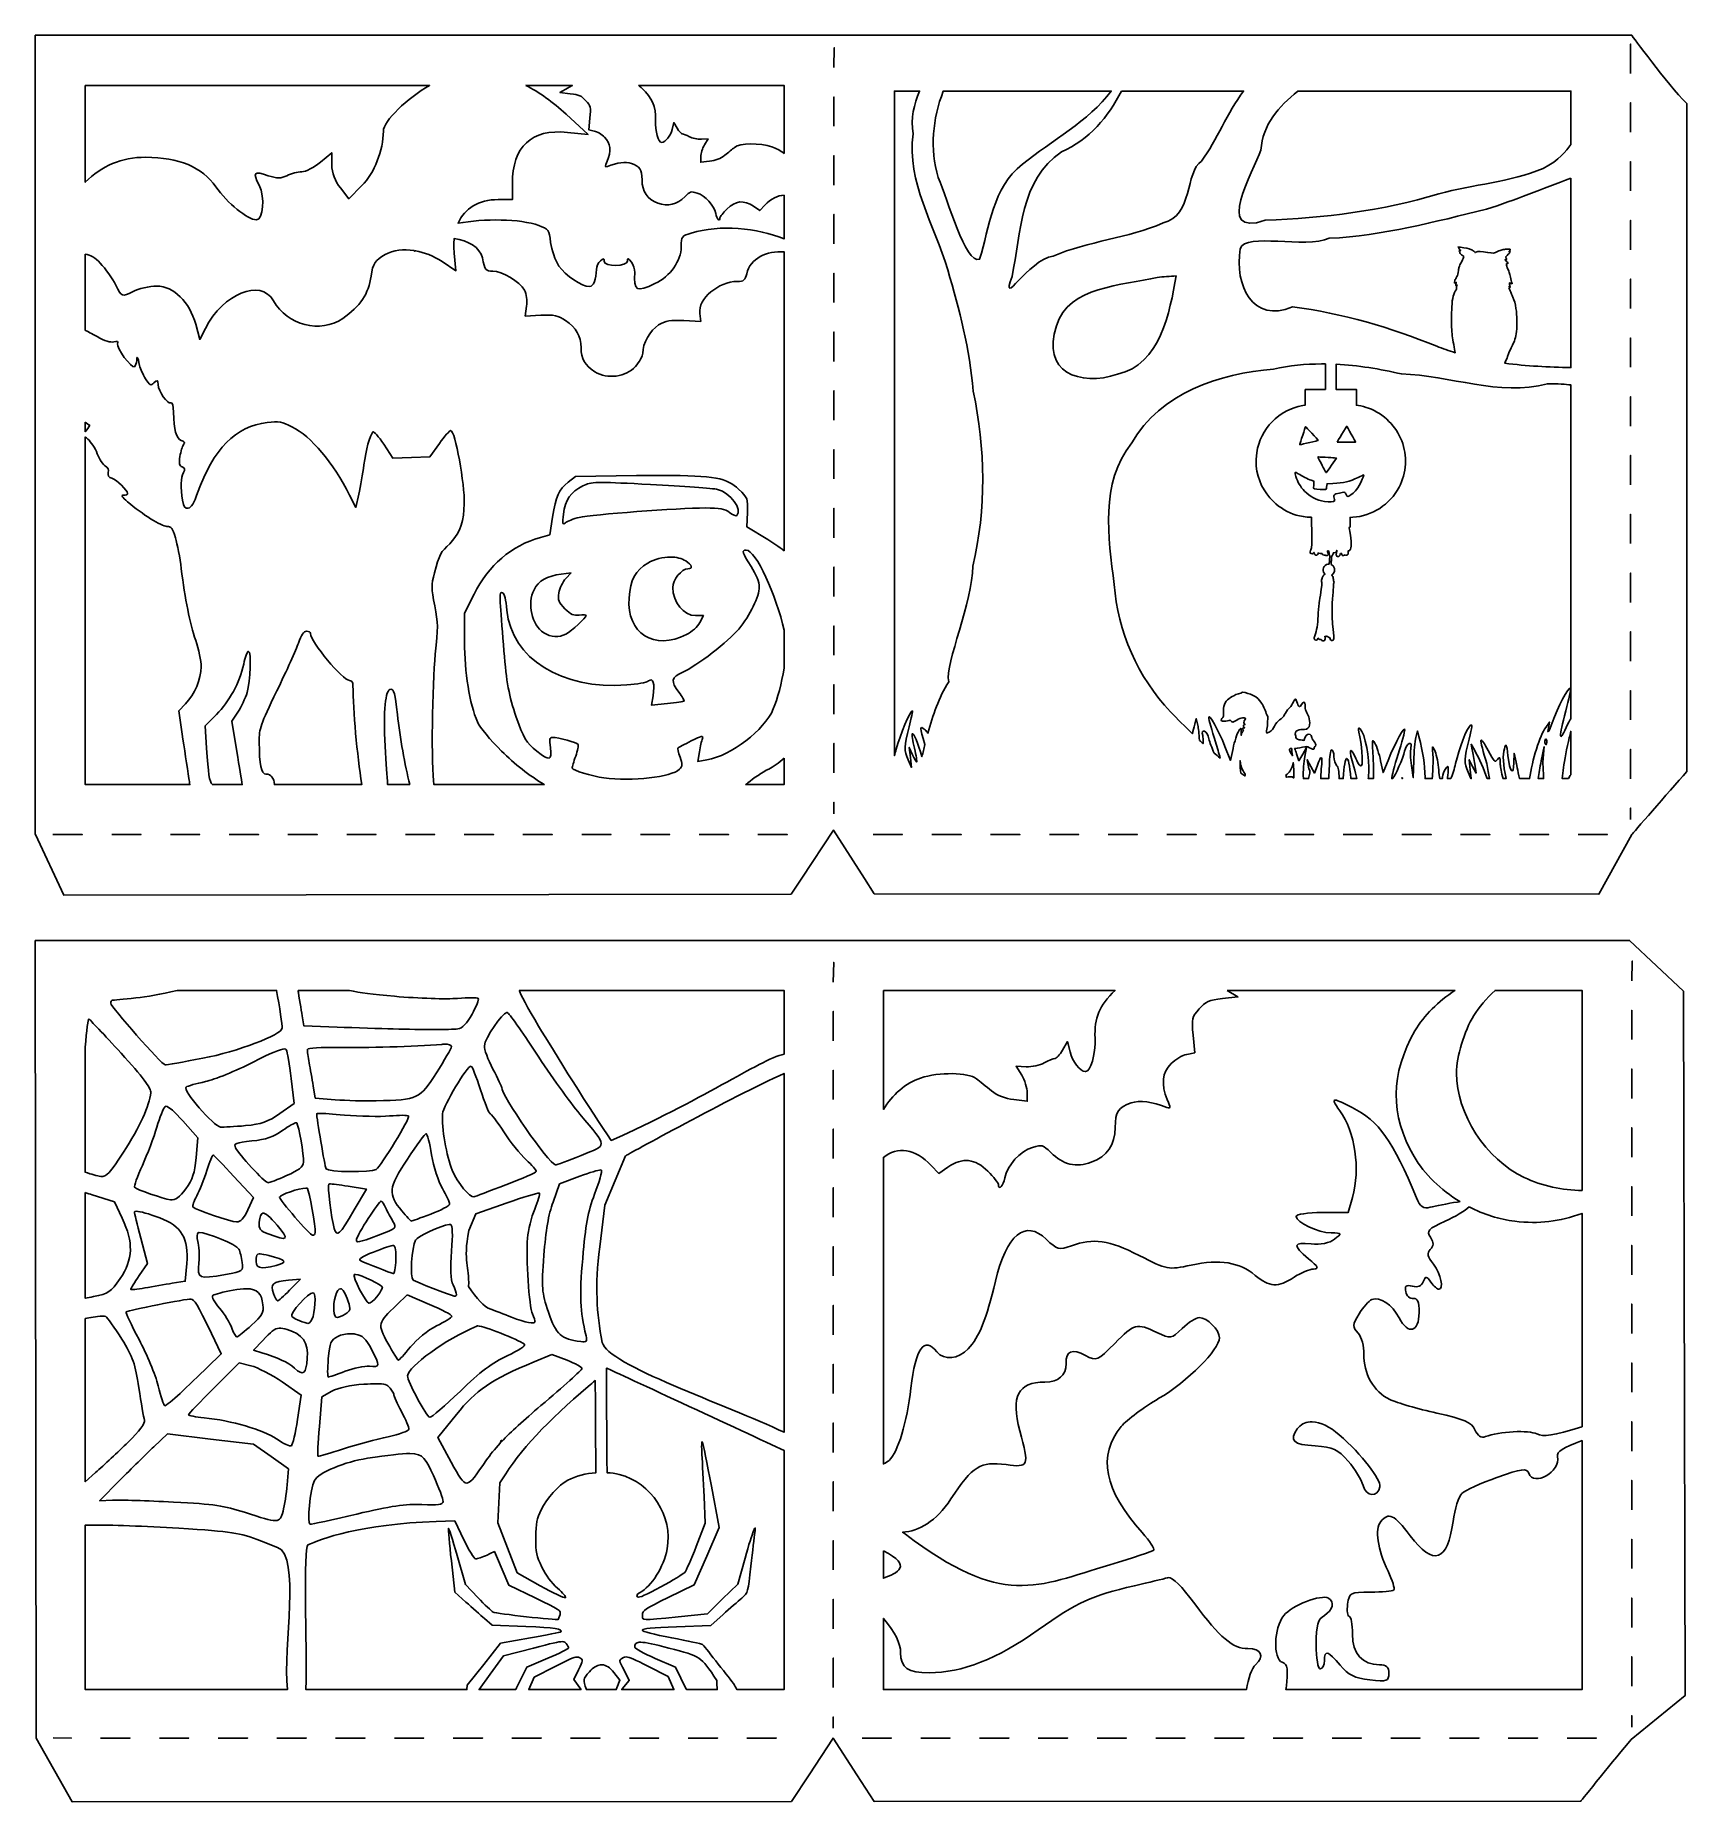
# Model space of a CAD drawing. Header units: centimetres. Extents: x -9.8 to 9.8, y -10.5 to 10.5.
import ezdxf

# ---------------------------------------------------------------- set-up
doc = ezdxf.new("R2010")
doc.units = ezdxf.units.CM
doc.header["$MEASUREMENT"] = 0
doc.layers.add('Layer 1', color=7, linetype='Continuous')

msp = doc.modelspace()

# ---------------------------------------------------------------- linework, layer by layer
at = {"layer": 'Layer 1'}
for points, knots in [([(-9.84705, 10.52752), (-9.84705, 10.52752), (-9.84705, 1.00169), (-9.84705, 1.00169), (-9.84705, 1.00169), (-9.84705, 1.00169), (-9.84622, 1.00169), (-9.84622, 1.00169), (-9.84622, 1.00169), (-9.84622, 1.00169), (-9.50805, 0.27905), (-9.50805, 0.27905), (-9.50805, 0.27905), (-9.50805, 0.27905), (-0.83302, 0.29145), (-0.83302, 0.29145), (-0.83302, 0.29145), (-0.83302, 0.29145), (-0.70734, 0.48162), (-0.70734, 0.48162), (-0.70734, 0.48162), (-0.70734, 0.48162), (-0.32866, 1.05461), (-0.32866, 1.05461), (-0.32866, 1.05461), (-0.32866, 1.05461), (0.04176, 0.47666), (0.04176, 0.47666), (0.04176, 0.47666), (0.04176, 0.47666), (0.15834, 0.29559), (0.15834, 0.29559), (0.15834, 0.29559), (0.15834, 0.29559), (8.80112, 0.29146), (8.80112, 0.29146), (8.80112, 0.29146), (8.80112, 0.29146), (9.19469, 1.00253), (9.19469, 1.00253), (9.19469, 1.00253), (9.19469, 1.00253), (9.62912, 1.50469), (9.84705, 1.75163), (9.84705, 1.75163), (9.84705, 1.75163), (9.84705, 9.71642), (9.84705, 9.71642), (9.84705, 9.71642), (9.60979, 9.95236), (9.19221, 10.52753), (9.19221, 10.52753), (9.19221, 10.52753), (9.19221, 10.52753), (-0.32204, 10.52753), (-0.32204, 10.52753), (-0.32204, 10.52753), (-0.32204, 10.52753), (-0.33031, 10.52753), (-0.33031, 10.52753), (-0.33031, 10.52753), (-0.33031, 10.52753), (-9.84704, 10.52753), (-9.84704, 10.52753), (-9.84704, 10.52753), (-9.84704, 10.52753), (-9.84705, 10.52752), (-9.84705, 10.52752)], [0, 0, 0, 0, 0.05555556, 0.05555556, 0.05555556, 0.05555556, 0.11111111, 0.11111111, 0.11111111, 0.11111111, 0.16666667, 0.16666667, 0.16666667, 0.16666667, 0.22222222, 0.22222222, 0.22222222, 0.22222222, 0.27777778, 0.27777778, 0.27777778, 0.27777778, 0.33333333, 0.33333333, 0.33333333, 0.33333333, 0.38888889, 0.38888889, 0.38888889, 0.38888889, 0.44444444, 0.44444444, 0.44444444, 0.44444444, 0.5, 0.5, 0.5, 0.5, 0.55555556, 0.55555556, 0.55555556, 0.55555556, 0.61111111, 0.61111111, 0.61111111, 0.61111111, 0.66666667, 0.66666667, 0.66666667, 0.66666667, 0.72222222, 0.72222222, 0.72222222, 0.72222222, 0.77777778, 0.77777778, 0.77777778, 0.77777778, 0.83333333, 0.83333333, 0.83333333, 0.83333333, 0.88888889, 0.88888889, 0.88888889, 0.88888889, 1, 1, 1, 1]), ([(-0.32369, 10.14431), (-0.32369, 10.14431), (-0.31868, 10.37946), (-0.31868, 10.37946), (-0.31868, 10.37946), (-0.31868, 10.37946), (-0.32369, 10.14431), (-0.32369, 10.14431)], [0, 0, 0, 0, 0.33333333, 0.33333333, 0.33333333, 0.33333333, 1, 1, 1, 1]), ([(9.1776, 10.07349), (9.1776, 10.07349), (9.1776, 10.42381), (9.1776, 10.42381), (9.1776, 10.42381), (9.1776, 10.42381), (9.1776, 10.07349), (9.1776, 10.07349)], [0, 0, 0, 0, 0.33333333, 0.33333333, 0.33333333, 0.33333333, 1, 1, 1, 1]), ([(-9.25174, 9.93138), (-9.25174, 9.93138), (-5.14491, 9.93138), (-5.14491, 9.93138), (-5.14491, 9.93138), (-5.40685, 9.78168), (-5.6964, 9.50601), (-5.6964, 9.38402), (-5.6964, 9.38402), (-5.6964, 9.15649), (-5.80432, 8.88419), (-5.95272, 8.73579), (-5.95272, 8.73579), (-5.95272, 8.73579), (-6.10816, 8.58035), (-6.10816, 8.58035), (-6.10816, 8.58035), (-6.10816, 8.58035), (-6.20903, 8.70768), (-6.20903, 8.70768), (-6.20903, 8.70768), (-6.26959, 8.78336), (-6.31142, 8.89491), (-6.31156, 8.98219), (-6.31156, 8.98219), (-6.31156, 8.98219), (-6.31156, 9.12854), (-6.31156, 9.12854), (-6.31156, 9.12854), (-6.31156, 9.12854), (-6.44716, 9.01444), (-6.44716, 9.01444), (-6.44716, 9.01444), (-6.52156, 8.95184), (-6.62148, 8.90117), (-6.66958, 8.90117), (-6.66958, 8.90117), (-6.71768, 8.90117), (-6.79721, 8.88001), (-6.84569, 8.85404), (-6.84569, 8.85404), (-6.90851, 8.82044), (-6.97209, 8.82028), (-7.06893, 8.85404), (-7.06893, 8.85404), (-7.23993, 8.91365), (-7.25761, 8.89568), (-7.17807, 8.73994), (-7.17807, 8.73994), (-7.10599, 8.5988), (-7.12743, 8.32901), (-7.21114, 8.32901), (-7.21114, 8.32901), (-7.31418, 8.32901), (-7.55762, 8.52721), (-7.69483, 8.72258), (-7.69483, 8.72258), (-7.86025, 8.95811), (-8.13159, 9.07186), (-8.53157, 9.07398), (-8.53157, 9.07398), (-8.81919, 9.0755), (-9.05487, 8.97164), (-9.25173, 8.77632), (-9.25173, 8.77632), (-9.25173, 8.77632), (-9.25173, 9.93139), (-9.25173, 9.93139), (-9.25173, 9.93139), (-9.25173, 9.93139), (-9.25174, 9.93138), (-9.25174, 9.93138)], [0, 0, 0, 0, 0.05263158, 0.05263158, 0.05263158, 0.05263158, 0.10526316, 0.10526316, 0.10526316, 0.10526316, 0.15789474, 0.15789474, 0.15789474, 0.15789474, 0.21052632, 0.21052632, 0.21052632, 0.21052632, 0.26315789, 0.26315789, 0.26315789, 0.26315789, 0.31578947, 0.31578947, 0.31578947, 0.31578947, 0.36842105, 0.36842105, 0.36842105, 0.36842105, 0.42105263, 0.42105263, 0.42105263, 0.42105263, 0.47368421, 0.47368421, 0.47368421, 0.47368421, 0.52631579, 0.52631579, 0.52631579, 0.52631579, 0.57894737, 0.57894737, 0.57894737, 0.57894737, 0.63157895, 0.63157895, 0.63157895, 0.63157895, 0.68421053, 0.68421053, 0.68421053, 0.68421053, 0.73684211, 0.73684211, 0.73684211, 0.73684211, 0.78947368, 0.78947368, 0.78947368, 0.78947368, 0.84210526, 0.84210526, 0.84210526, 0.84210526, 0.89473684, 0.89473684, 0.89473684, 0.89473684, 1, 1, 1, 1]), ([(-3.99893, 9.93138), (-3.99893, 9.93138), (-3.44165, 9.93138), (-3.44165, 9.93138), (-3.44165, 9.93138), (-3.45799, 9.92233), (-3.47393, 9.91358), (-3.49126, 9.90327), (-3.49126, 9.90327), (-3.49126, 9.90327), (-3.59048, 9.84457), (-3.59048, 9.84457), (-3.59048, 9.84457), (-3.59048, 9.84457), (-3.46646, 9.82969), (-3.46646, 9.82969), (-3.46646, 9.82969), (-3.36122, 9.81806), (-3.33287, 9.80644), (-3.28125, 9.74866), (-3.28125, 9.74866), (-3.22303, 9.6835), (-3.22003, 9.67413), (-3.23247, 9.5403), (-3.23247, 9.5403), (-3.23247, 9.5403), (-3.2457, 9.40057), (-3.2457, 9.40057), (-3.2457, 9.40057), (-3.2457, 9.40057), (-3.18203, 9.38651), (-3.18203, 9.38651), (-3.18203, 9.38651), (-3.14692, 9.37949), (-3.09085, 9.34659), (-3.05718, 9.31292), (-3.05718, 9.31292), (-2.98658, 9.24232), (-2.97693, 9.14766), (-3.02741, 9.02684), (-3.02741, 9.02684), (-3.05578, 8.95895), (-3.05574, 8.95383), (-3.02493, 8.96566), (-3.02493, 8.96566), (-2.90757, 9.01069), (-2.80792, 9.02236), (-2.73885, 8.99956), (-2.73885, 8.99956), (-2.63794, 8.96626), (-2.61342, 8.92959), (-2.61152, 8.80443), (-2.61152, 8.80443), (-2.6094, 8.66443), (-2.54912, 8.57707), (-2.42135, 8.52827), (-2.42135, 8.52827), (-2.30348, 8.48326), (-2.19576, 8.50829), (-2.09889, 8.60516), (-2.09889, 8.60516), (-2.03709, 8.66696), (-2.03047, 8.67018), (-1.9542, 8.64733), (-1.9542, 8.64733), (-1.85577, 8.61784), (-1.75112, 8.50288), (-1.73261, 8.40424), (-1.73261, 8.40424), (-1.72031, 8.33865), (-1.68217, 8.29929), (-1.68217, 8.35215), (-1.68217, 8.35215), (-1.68217, 8.36362), (-1.64455, 8.41044), (-1.59866, 8.45633), (-1.59866, 8.45633), (-1.49652, 8.55847), (-1.39713, 8.56866), (-1.28033, 8.4894), (-1.28033, 8.4894), (-1.28033, 8.4894), (-1.20674, 8.43896), (-1.20674, 8.43896), (-1.20674, 8.43896), (-1.20674, 8.43896), (-1.14638, 8.5018), (-1.14638, 8.5018), (-1.14638, 8.5018), (-1.07218, 8.57986), (-0.99319, 8.61942), (-0.91735, 8.62086), (-0.91735, 8.62086), (-0.91735, 8.62086), (-0.91735, 8.09996), (-0.91735, 8.09996), (-0.91735, 8.09996), (-1.23744, 8.23562), (-1.68437, 8.27296), (-2.02447, 8.17107), (-2.02447, 8.17107), (-2.13772, 8.13714), (-2.14353, 8.12994), (-2.14353, 8.00736), (-2.14353, 8.00736), (-2.14353, 7.8396), (-2.27457, 7.65575), (-2.4569, 7.56749), (-2.4569, 7.56749), (-2.67873, 7.4601), (-2.71411, 7.47968), (-2.69751, 7.70144), (-2.69751, 7.70144), (-2.69498, 7.73522), (-2.71345, 7.79102), (-2.73885, 7.82464), (-2.73885, 7.82464), (-2.77592, 7.87369), (-2.78518, 7.87597), (-2.78598, 7.83704), (-2.78598, 7.83704), (-2.78732, 7.77003), (-3.06214, 7.76592), (-3.06214, 7.83291), (-3.06214, 7.83291), (-3.06214, 7.86908), (-3.07117, 7.87046), (-3.10844, 7.83952), (-3.10844, 7.83952), (-3.13372, 7.81854), (-3.15526, 7.77202), (-3.15557, 7.73617), (-3.15557, 7.73617), (-3.1563, 7.62166), (-3.19085, 7.53277), (-3.23577, 7.53277), (-3.23577, 7.53277), (-3.33112, 7.53277), (-3.52657, 7.66345), (-3.60205, 7.77751), (-3.60205, 7.77751), (-3.64851, 7.84772), (-3.68974, 7.96515), (-3.70127, 8.0578), (-3.70127, 8.0578), (-3.72015, 8.20958), (-3.72662, 8.21862), (-3.84348, 8.2612), (-3.84348, 8.2612), (-4.06318, 8.34125), (-4.49911, 8.34533), (-4.80425, 8.28683), (-4.80425, 8.28683), (-4.72555, 8.4656), (-4.55931, 8.5696), (-4.32883, 8.5696), (-4.32883, 8.5696), (-4.32883, 8.5696), (-4.15685, 8.5696), (-4.15685, 8.5696), (-4.15685, 8.5696), (-4.15685, 8.5696), (-4.15685, 8.75812), (-4.15685, 8.75812), (-4.15685, 8.75812), (-4.15685, 9.20326), (-3.932, 9.41311), (-3.50035, 9.3708), (-3.50035, 9.3708), (-3.50035, 9.3708), (-3.25561, 9.34682), (-3.25561, 9.34682), (-3.25561, 9.34682), (-3.25561, 9.34682), (-3.51606, 9.5866), (-3.51606, 9.5866), (-3.51606, 9.5866), (-3.67793, 9.73513), (-3.83871, 9.84975), (-3.99892, 9.93139), (-3.99892, 9.93139), (-3.99892, 9.93139), (-3.99893, 9.93138), (-3.99893, 9.93138)], [0, 0, 0, 0, 0.0212766, 0.0212766, 0.0212766, 0.0212766, 0.04255319, 0.04255319, 0.04255319, 0.04255319, 0.06382979, 0.06382979, 0.06382979, 0.06382979, 0.08510638, 0.08510638, 0.08510638, 0.08510638, 0.10638298, 0.10638298, 0.10638298, 0.10638298, 0.12765957, 0.12765957, 0.12765957, 0.12765957, 0.14893617, 0.14893617, 0.14893617, 0.14893617, 0.17021277, 0.17021277, 0.17021277, 0.17021277, 0.19148936, 0.19148936, 0.19148936, 0.19148936, 0.21276596, 0.21276596, 0.21276596, 0.21276596, 0.23404255, 0.23404255, 0.23404255, 0.23404255, 0.25531915, 0.25531915, 0.25531915, 0.25531915, 0.27659574, 0.27659574, 0.27659574, 0.27659574, 0.29787234, 0.29787234, 0.29787234, 0.29787234, 0.31914894, 0.31914894, 0.31914894, 0.31914894, 0.34042553, 0.34042553, 0.34042553, 0.34042553, 0.36170213, 0.36170213, 0.36170213, 0.36170213, 0.38297872, 0.38297872, 0.38297872, 0.38297872, 0.40425532, 0.40425532, 0.40425532, 0.40425532, 0.42553191, 0.42553191, 0.42553191, 0.42553191, 0.44680851, 0.44680851, 0.44680851, 0.44680851, 0.46808511, 0.46808511, 0.46808511, 0.46808511, 0.4893617, 0.4893617, 0.4893617, 0.4893617, 0.5106383, 0.5106383, 0.5106383, 0.5106383, 0.53191489, 0.53191489, 0.53191489, 0.53191489, 0.55319149, 0.55319149, 0.55319149, 0.55319149, 0.57446809, 0.57446809, 0.57446809, 0.57446809, 0.59574468, 0.59574468, 0.59574468, 0.59574468, 0.61702128, 0.61702128, 0.61702128, 0.61702128, 0.63829787, 0.63829787, 0.63829787, 0.63829787, 0.65957447, 0.65957447, 0.65957447, 0.65957447, 0.68085106, 0.68085106, 0.68085106, 0.68085106, 0.70212766, 0.70212766, 0.70212766, 0.70212766, 0.72340426, 0.72340426, 0.72340426, 0.72340426, 0.74468085, 0.74468085, 0.74468085, 0.74468085, 0.76595745, 0.76595745, 0.76595745, 0.76595745, 0.78723404, 0.78723404, 0.78723404, 0.78723404, 0.80851064, 0.80851064, 0.80851064, 0.80851064, 0.82978723, 0.82978723, 0.82978723, 0.82978723, 0.85106383, 0.85106383, 0.85106383, 0.85106383, 0.87234043, 0.87234043, 0.87234043, 0.87234043, 0.89361702, 0.89361702, 0.89361702, 0.89361702, 0.91489362, 0.91489362, 0.91489362, 0.91489362, 0.93617021, 0.93617021, 0.93617021, 0.93617021, 0.95744681, 0.95744681, 0.95744681, 0.95744681, 1, 1, 1, 1]), ([(-2.64955, 9.93138), (-2.64955, 9.93138), (-0.91736, 9.93138), (-0.91736, 9.93138), (-0.91736, 9.93138), (-0.91736, 9.93138), (-0.91736, 9.12027), (-0.91736, 9.12027), (-0.91736, 9.12027), (-0.96235, 9.15496), (-1.01171, 9.18121), (-1.06205, 9.19799), (-1.06205, 9.19799), (-1.20837, 9.24678), (-1.44386, 9.24386), (-1.50771, 9.1922), (-1.50771, 9.1922), (-1.5332, 9.17158), (-1.58532, 9.12905), (-1.62512, 9.09712), (-1.62512, 9.09712), (-1.67399, 9.0579), (-1.73336, 9.03454), (-1.80537, 9.02601), (-1.80537, 9.02601), (-1.80537, 9.02601), (-1.9112, 9.01361), (-1.9112, 9.01361), (-1.9112, 9.01361), (-1.9112, 9.01361), (-1.9112, 9.08141), (-1.9112, 9.08141), (-1.9112, 9.08141), (-1.9112, 9.11894), (-1.89159, 9.18197), (-1.86738, 9.22114), (-1.86738, 9.22114), (-1.86738, 9.22114), (-1.82356, 9.29225), (-1.82356, 9.29225), (-1.82356, 9.29225), (-1.82356, 9.29225), (-1.90376, 9.28894), (-1.90376, 9.28894), (-1.90376, 9.28894), (-1.94805, 9.28689), (-2.01238, 9.30005), (-2.0468, 9.31871), (-2.0468, 9.31871), (-2.08122, 9.33736), (-2.11927, 9.35255), (-2.13114, 9.35261), (-2.13114, 9.35261), (-2.14301, 9.35269), (-2.17025, 9.38395), (-2.19232, 9.42124), (-2.19232, 9.42124), (-2.19232, 9.42124), (-2.23366, 9.48821), (-2.23366, 9.48821), (-2.23366, 9.48821), (-2.23366, 9.48821), (-2.25268, 9.40635), (-2.25268, 9.40635), (-2.25268, 9.40635), (-2.27013, 9.33286), (-2.33357, 9.25199), (-2.37505, 9.25008), (-2.37505, 9.25008), (-2.41704, 9.24815), (-2.45596, 9.38451), (-2.45112, 9.51632), (-2.45112, 9.51632), (-2.4451, 9.67992), (-2.48658, 9.77815), (-2.61318, 9.89831), (-2.61318, 9.89831), (-2.62595, 9.91043), (-2.63771, 9.92103), (-2.64956, 9.93138), (-2.64956, 9.93138), (-2.64956, 9.93138), (-2.64955, 9.93138), (-2.64955, 9.93138)], [0, 0, 0, 0, 0.04545455, 0.04545455, 0.04545455, 0.04545455, 0.09090909, 0.09090909, 0.09090909, 0.09090909, 0.13636364, 0.13636364, 0.13636364, 0.13636364, 0.18181818, 0.18181818, 0.18181818, 0.18181818, 0.22727273, 0.22727273, 0.22727273, 0.22727273, 0.27272727, 0.27272727, 0.27272727, 0.27272727, 0.31818182, 0.31818182, 0.31818182, 0.31818182, 0.36363636, 0.36363636, 0.36363636, 0.36363636, 0.40909091, 0.40909091, 0.40909091, 0.40909091, 0.45454545, 0.45454545, 0.45454545, 0.45454545, 0.5, 0.5, 0.5, 0.5, 0.54545455, 0.54545455, 0.54545455, 0.54545455, 0.59090909, 0.59090909, 0.59090909, 0.59090909, 0.63636364, 0.63636364, 0.63636364, 0.63636364, 0.68181818, 0.68181818, 0.68181818, 0.68181818, 0.72727273, 0.72727273, 0.72727273, 0.72727273, 0.77272727, 0.77272727, 0.77272727, 0.77272727, 0.81818182, 0.81818182, 0.81818182, 0.81818182, 0.86363636, 0.86363636, 0.86363636, 0.86363636, 0.90909091, 0.90909091, 0.90909091, 0.90909091, 1, 1, 1, 1]), ([(-0.32369, 9.44366), (-0.32369, 9.44366), (-0.32369, 9.79398), (-0.32369, 9.79398), (-0.32369, 9.79398), (-0.32369, 9.79398), (-0.32369, 9.44366), (-0.32369, 9.44366)], [0, 0, 0, 0, 0.33333333, 0.33333333, 0.33333333, 0.33333333, 1, 1, 1, 1]), ([(0.39812, 9.86276), (0.39812, 9.86276), (0.69908, 9.86276), (0.69908, 9.86276), (0.69908, 9.86276), (0.63204, 9.70533), (0.59007, 9.53716), (0.62136, 9.35509), (0.62136, 9.35509), (0.54219, 8.77371), (0.87758, 8.26812), (1.0356, 7.73121), (1.0356, 7.73121), (1.17183, 7.25461), (1.29923, 6.78819), (1.33822, 6.28758), (1.33822, 6.28758), (1.48366, 5.59999), (1.49757, 4.88495), (1.33243, 4.1982), (1.33243, 4.1982), (1.33721, 3.7799), (0.9995, 3.04104), (1.04552, 2.82237), (1.04552, 2.82237), (0.92745, 2.63296), (0.85697, 2.42365), (0.7983, 2.20887), (0.7983, 2.20887), (0.78646, 2.2239), (0.77493, 2.23746), (0.76357, 2.24773), (0.76357, 2.24773), (0.69925, 2.3059), (0.69747, 2.28693), (0.76274, 2.0741), (0.76274, 2.0741), (0.75043, 2.02585), (0.73861, 1.97776), (0.72636, 1.92941), (0.72636, 1.92941), (0.67875, 2.09152), (0.62915, 2.21998), (0.61143, 2.20226), (0.61143, 2.20226), (0.60488, 2.19571), (0.61649, 2.11767), (0.63706, 2.02863), (0.63706, 2.02863), (0.65763, 1.93958), (0.66963, 1.86657), (0.66435, 1.86657), (0.66435, 1.86657), (0.65906, 1.86657), (0.63724, 1.90527), (0.61557, 1.95256), (0.61557, 1.95256), (0.61557, 1.95256), (0.57588, 2.03855), (0.57588, 2.03855), (0.57588, 2.03855), (0.57588, 2.03855), (0.58994, 1.91949), (0.58994, 1.91949), (0.58994, 1.91949), (0.58994, 1.91949), (0.60317, 1.80043), (0.60317, 1.80043), (0.60317, 1.80043), (0.60317, 1.80043), (0.56266, 1.88973), (0.56266, 1.88973), (0.56266, 1.88973), (0.51097, 2.00344), (0.51266, 2.04942), (0.57341, 2.2833), (0.57341, 2.2833), (0.60081, 2.3888), (0.61868, 2.47512), (0.6131, 2.47512), (0.6131, 2.47512), (0.58493, 2.47512), (0.46572, 2.19304), (0.41962, 2.01706), (0.41962, 2.01706), (0.41287, 1.9913), (0.40583, 1.96553), (0.39812, 1.94017), (0.39812, 1.94017), (0.39812, 1.94017), (0.39812, 9.86279), (0.39812, 9.86279), (0.39812, 9.86279), (0.39812, 9.86279), (0.39812, 9.86276), (0.39812, 9.86276)], [0, 0, 0, 0, 0.04, 0.04, 0.04, 0.04, 0.08, 0.08, 0.08, 0.08, 0.12, 0.12, 0.12, 0.12, 0.16, 0.16, 0.16, 0.16, 0.2, 0.2, 0.2, 0.2, 0.24, 0.24, 0.24, 0.24, 0.28, 0.28, 0.28, 0.28, 0.32, 0.32, 0.32, 0.32, 0.36, 0.36, 0.36, 0.36, 0.4, 0.4, 0.4, 0.4, 0.44, 0.44, 0.44, 0.44, 0.48, 0.48, 0.48, 0.48, 0.52, 0.52, 0.52, 0.52, 0.56, 0.56, 0.56, 0.56, 0.6, 0.6, 0.6, 0.6, 0.64, 0.64, 0.64, 0.64, 0.68, 0.68, 0.68, 0.68, 0.72, 0.72, 0.72, 0.72, 0.76, 0.76, 0.76, 0.76, 0.8, 0.8, 0.8, 0.8, 0.84, 0.84, 0.84, 0.84, 0.88, 0.88, 0.88, 0.88, 0.92, 0.92, 0.92, 0.92, 1, 1, 1, 1]), ([(0.98103, 9.86276), (0.98103, 9.86276), (2.98442, 9.86276), (2.98442, 9.86276), (2.98442, 9.86276), (2.70957, 9.50247), (2.27503, 9.2733), (1.92526, 8.99129), (1.92526, 8.99129), (1.56451, 8.71085), (1.53392, 8.23794), (1.41428, 7.85854), (1.41428, 7.85854), (1.2402, 7.80034), (1.03856, 8.56542), (0.92149, 8.83336), (0.92149, 8.83336), (0.81884, 9.17669), (0.85408, 9.52955), (0.98102, 9.86275), (0.98102, 9.86275), (0.98102, 9.86275), (0.98103, 9.86276), (0.98103, 9.86276)], [0, 0, 0, 0, 0.14285714, 0.14285714, 0.14285714, 0.14285714, 0.28571429, 0.28571429, 0.28571429, 0.28571429, 0.42857143, 0.42857143, 0.42857143, 0.42857143, 0.57142857, 0.57142857, 0.57142857, 0.57142857, 0.71428571, 0.71428571, 0.71428571, 0.71428571, 1, 1, 1, 1]), ([(3.10761, 9.86276), (3.10761, 9.86276), (4.56199, 9.86276), (4.56199, 9.86276), (4.56199, 9.86276), (4.36911, 9.60719), (4.24283, 9.27593), (4.06094, 9.02932), (4.06094, 9.02932), (3.86253, 8.89425), (3.96308, 8.38074), (3.60288, 8.29097), (3.60288, 8.29097), (3.18021, 8.10852), (2.71371, 8.07545), (2.29154, 7.89575), (2.29154, 7.89575), (1.98981, 7.85127), (1.65744, 7.2452), (1.80123, 7.65266), (1.80123, 7.65266), (1.90897, 8.17452), (1.89531, 8.79969), (2.38993, 9.14011), (2.38993, 9.14011), (2.72653, 9.28394), (2.94635, 9.55314), (3.10761, 9.86275), (3.10761, 9.86275), (3.10761, 9.86275), (3.10761, 9.86276), (3.10761, 9.86276)], [0, 0, 0, 0, 0.11111111, 0.11111111, 0.11111111, 0.11111111, 0.22222222, 0.22222222, 0.22222222, 0.22222222, 0.33333333, 0.33333333, 0.33333333, 0.33333333, 0.44444444, 0.44444444, 0.44444444, 0.44444444, 0.55555556, 0.55555556, 0.55555556, 0.55555556, 0.66666667, 0.66666667, 0.66666667, 0.66666667, 0.77777778, 0.77777778, 0.77777778, 0.77777778, 1, 1, 1, 1]), ([(5.20774, 9.86276), (5.20774, 9.86276), (8.46625, 9.86276), (8.46625, 9.86276), (8.46625, 9.86276), (8.46625, 9.86276), (8.46625, 9.22445), (8.46625, 9.22445), (8.46625, 9.22445), (8.40447, 9.14533), (8.33055, 9.04237), (8.13717, 8.94085), (8.13717, 8.94085), (7.73612, 8.77824), (7.30621, 8.74888), (6.89115, 8.63906), (6.89115, 8.63906), (6.21721, 8.43408), (5.52221, 8.34904), (4.81996, 8.32239), (4.81996, 8.32239), (4.19609, 8.10931), (4.68691, 8.90776), (4.7687, 9.15913), (4.7687, 9.15913), (4.79005, 9.46829), (4.98158, 9.67827), (5.20774, 9.86276)], [0, 0, 0, 0, 0.125, 0.125, 0.125, 0.125, 0.25, 0.25, 0.25, 0.25, 0.375, 0.375, 0.375, 0.375, 0.5, 0.5, 0.5, 0.5, 0.625, 0.625, 0.625, 0.625, 0.75, 0.75, 0.75, 0.75, 1, 1, 1, 1]), ([(9.1776, 9.37284), (9.1776, 9.37284), (9.1776, 9.72316), (9.1776, 9.72316), (9.1776, 9.72316), (9.1776, 9.72316), (9.1776, 9.37284), (9.1776, 9.37284)], [0, 0, 0, 0, 0.33333333, 0.33333333, 0.33333333, 0.33333333, 1, 1, 1, 1]), ([(-0.32369, 8.74301), (-0.32369, 8.74301), (-0.32369, 9.09333), (-0.32369, 9.09333), (-0.32369, 9.09333), (-0.32369, 9.09333), (-0.32369, 8.74301), (-0.32369, 8.74301)], [0, 0, 0, 0, 0.33333333, 0.33333333, 0.33333333, 0.33333333, 1, 1, 1, 1]), ([(9.1776, 8.67219), (9.1776, 8.67219), (9.1776, 9.02251), (9.1776, 9.02251), (9.1776, 9.02251), (9.1776, 9.02251), (9.1776, 8.67219), (9.1776, 8.67219)], [0, 0, 0, 0, 0.33333333, 0.33333333, 0.33333333, 0.33333333, 1, 1, 1, 1]), ([(8.46625, 8.82344), (8.46625, 8.82344), (8.46625, 6.56621), (8.46625, 6.56621), (8.46625, 6.56621), (8.20197, 6.57206), (7.93742, 6.58513), (7.67663, 6.61995), (7.67663, 6.61995), (7.67995, 6.62724), (7.6828, 6.63394), (7.68738, 6.6431), (7.68738, 6.6431), (7.69633, 6.66099), (7.70177, 6.67267), (7.71053, 6.69767), (7.71053, 6.69767), (7.72981, 6.75266), (7.73177, 6.75729), (7.75518, 6.80433), (7.75518, 6.80433), (7.79996, 6.89434), (7.80713, 6.91635), (7.81636, 6.99533), (7.81636, 6.99533), (7.82686, 7.08512), (7.82476, 7.18178), (7.8114, 7.27149), (7.8114, 7.27149), (7.80309, 7.3273), (7.79209, 7.36641), (7.77337, 7.40626), (7.77337, 7.40626), (7.76887, 7.41583), (7.76236, 7.43245), (7.75022, 7.46414), (7.75022, 7.46414), (7.74591, 7.47538), (7.73894, 7.49167), (7.73451, 7.50052), (7.73451, 7.50052), (7.72605, 7.51743), (7.72581, 7.51752), (7.73286, 7.51375), (7.73286, 7.51375), (7.73538, 7.51241), (7.73555, 7.51323), (7.73203, 7.52367), (7.73203, 7.52367), (7.73039, 7.52854), (7.72872, 7.53283), (7.72872, 7.53359), (7.72872, 7.53359), (7.72872, 7.53435), (7.73139, 7.53223), (7.73451, 7.52863), (7.73451, 7.52863), (7.73762, 7.52503), (7.74003, 7.52266), (7.7403, 7.52284), (7.7403, 7.52284), (7.74096, 7.5235), (7.73697, 7.5505), (7.73451, 7.56087), (7.73451, 7.56087), (7.73313, 7.56671), (7.73203, 7.57249), (7.73203, 7.5741), (7.73203, 7.5741), (7.73203, 7.5741), (7.73203, 7.57658), (7.73203, 7.57658), (7.73203, 7.57658), (7.73203, 7.57658), (7.73451, 7.57575), (7.73451, 7.57575), (7.73451, 7.57575), (7.74262, 7.57156), (7.76367, 7.56522), (7.7651, 7.56665), (7.7651, 7.56665), (7.76531, 7.56686), (7.76364, 7.57153), (7.76179, 7.5774), (7.76179, 7.5774), (7.75651, 7.59409), (7.75159, 7.61518), (7.74443, 7.64603), (7.74443, 7.64603), (7.73231, 7.69819), (7.72911, 7.7084), (7.71714, 7.73533), (7.71714, 7.73533), (7.70224, 7.76887), (7.69669, 7.78626), (7.6973, 7.79817), (7.6973, 7.79817), (7.69777, 7.80737), (7.699, 7.80847), (7.7097, 7.80892), (7.7097, 7.80892), (7.7097, 7.80892), (7.71797, 7.80975), (7.71797, 7.80975), (7.71797, 7.80975), (7.71797, 7.80975), (7.71466, 7.81471), (7.71466, 7.81471), (7.71466, 7.81471), (7.71141, 7.82106), (7.70788, 7.82599), (7.7006, 7.83207), (7.7006, 7.83207), (7.69226, 7.83905), (7.67993, 7.85138), (7.67993, 7.85274), (7.67993, 7.85274), (7.67993, 7.85445), (7.6825, 7.8553), (7.69233, 7.85605), (7.69233, 7.85605), (7.69685, 7.8564), (7.7006, 7.85721), (7.7006, 7.8577), (7.7006, 7.8577), (7.7006, 7.85819), (7.69998, 7.8598), (7.69895, 7.86183), (7.69895, 7.86183), (7.69792, 7.86386), (7.69633, 7.86708), (7.69564, 7.86927), (7.69564, 7.86927), (7.69496, 7.87146), (7.6932, 7.87626), (7.69151, 7.88002), (7.69151, 7.88002), (7.69151, 7.88002), (7.6882, 7.88746), (7.6882, 7.88746), (7.6882, 7.88746), (7.6882, 7.88746), (7.70722, 7.90482), (7.70722, 7.90482), (7.70722, 7.90482), (7.72747, 7.92429), (7.73322, 7.93171), (7.73781, 7.94285), (7.73781, 7.94285), (7.73944, 7.94682), (7.74112, 7.95008), (7.74112, 7.95029), (7.74112, 7.95029), (7.74112, 7.9505), (7.73735, 7.95067), (7.73368, 7.95029), (7.73368, 7.95029), (7.73368, 7.95029), (7.72707, 7.94946), (7.72707, 7.94946), (7.72707, 7.94946), (7.72707, 7.94946), (7.7312, 7.95442), (7.7312, 7.95442), (7.7312, 7.95442), (7.73344, 7.95711), (7.73673, 7.96132), (7.73781, 7.96352), (7.73781, 7.96352), (7.73965, 7.96723), (7.74181, 7.97772), (7.74112, 7.9784), (7.74112, 7.9784), (7.74003, 7.97948), (7.71247, 7.98015), (7.69978, 7.97923), (7.69978, 7.97923), (7.67859, 7.9777), (7.66521, 7.97539), (7.64769, 7.97096), (7.64769, 7.97096), (7.62737, 7.96582), (7.61638, 7.96158), (7.59229, 7.94946), (7.59229, 7.94946), (7.54888, 7.92762), (7.54254, 7.92692), (7.47323, 7.94036), (7.47323, 7.94036), (7.39738, 7.95507), (7.36326, 7.95524), (7.33267, 7.94201), (7.33267, 7.94201), (7.33267, 7.94201), (7.3244, 7.9387), (7.3244, 7.9387), (7.3244, 7.9387), (7.3244, 7.9387), (7.31613, 7.94697), (7.31613, 7.94697), (7.31613, 7.94697), (7.30536, 7.9572), (7.2962, 7.96344), (7.28058, 7.97095), (7.28058, 7.97095), (7.24897, 7.98614), (7.20357, 7.99635), (7.14829, 8.00072), (7.14829, 8.00072), (7.14116, 8.00128), (7.13221, 8.00206), (7.12845, 8.00237), (7.12845, 8.00237), (7.12845, 8.00237), (7.12101, 8.0032), (7.12101, 8.0032), (7.12101, 8.0032), (7.12101, 8.0032), (7.12432, 7.99741), (7.12432, 7.99741), (7.12432, 7.99741), (7.13063, 7.98621), (7.1353, 7.97991), (7.14334, 7.97178), (7.14334, 7.97178), (7.14334, 7.97178), (7.15161, 7.96351), (7.15161, 7.96351), (7.15161, 7.96351), (7.15161, 7.96351), (7.14748, 7.96186), (7.14748, 7.96186), (7.14748, 7.96186), (7.1456, 7.96075), (7.14446, 7.96021), (7.14417, 7.96021), (7.14417, 7.96021), (7.14387, 7.96021), (7.1406, 7.95944), (7.13756, 7.95856), (7.13756, 7.95856), (7.13756, 7.95856), (7.1326, 7.95691), (7.1326, 7.95691), (7.1326, 7.95691), (7.1326, 7.95691), (7.13921, 7.9503), (7.13921, 7.9503), (7.13921, 7.9503), (7.1449, 7.94506), (7.1452, 7.94371), (7.14334, 7.94369), (7.14334, 7.94369), (7.14061, 7.94364), (7.14101, 7.94299), (7.14334, 7.93459), (7.14334, 7.93459), (7.14727, 7.92042), (7.15496, 7.91312), (7.17228, 7.90482), (7.17228, 7.90482), (7.18582, 7.89834), (7.18799, 7.89467), (7.18799, 7.88746), (7.18799, 7.88746), (7.18799, 7.8773), (7.17982, 7.85764), (7.16401, 7.83124), (7.16401, 7.83124), (7.14526, 7.79993), (7.1373, 7.78224), (7.13094, 7.75765), (7.13094, 7.75765), (7.12666, 7.74112), (7.12647, 7.73987), (7.12019, 7.70225), (7.12019, 7.70225), (7.11415, 7.6661), (7.11251, 7.66201), (7.09952, 7.63858), (7.09952, 7.63858), (7.08826, 7.61827), (7.0842, 7.60966), (7.08133, 7.60055), (7.08133, 7.60055), (7.0787, 7.5922), (7.07614, 7.57514), (7.0772, 7.57409), (7.0772, 7.57409), (7.07752, 7.57376), (7.08216, 7.57603), (7.08795, 7.57905), (7.08795, 7.57905), (7.09374, 7.58207), (7.09871, 7.58492), (7.0987, 7.58484), (7.0987, 7.58484), (7.0987, 7.58476), (7.09813, 7.58165), (7.09705, 7.57823), (7.09705, 7.57823), (7.09438, 7.56972), (7.09335, 7.5605), (7.09457, 7.55177), (7.09457, 7.55177), (7.09513, 7.54774), (7.09596, 7.54457), (7.09622, 7.54433), (7.09622, 7.54433), (7.09646, 7.54409), (7.0994, 7.54541), (7.10283, 7.54764), (7.10283, 7.54764), (7.10627, 7.54986), (7.10899, 7.55177), (7.10944, 7.55177), (7.10944, 7.55177), (7.10989, 7.55177), (7.10947, 7.54803), (7.10779, 7.5435), (7.10779, 7.5435), (7.10203, 7.52815), (7.10073, 7.52245), (7.10118, 7.51208), (7.10118, 7.51208), (7.10118, 7.51208), (7.10118, 7.50298), (7.10118, 7.50298), (7.10118, 7.50298), (7.10118, 7.50298), (7.09622, 7.49554), (7.09622, 7.49554), (7.09622, 7.49554), (7.06548, 7.45385), (7.05124, 7.3957), (7.04661, 7.29049), (7.04661, 7.29049), (7.04605, 7.2776), (7.04505, 7.25153), (7.04413, 7.23179), (7.04413, 7.23179), (7.04204, 7.18746), (7.04142, 7.08205), (7.0433, 7.04824), (7.0433, 7.04824), (7.04768, 6.9698), (7.05357, 6.92231), (7.06893, 6.84319), (7.06893, 6.84319), (7.07777, 6.79765), (7.08286, 6.76966), (7.08629, 6.7448), (7.08629, 6.7448), (7.01199, 6.76744), (6.93846, 6.79294), (6.86553, 6.82169), (6.86553, 6.82169), (6.31669, 7.04421), (5.74156, 7.21529), (5.14574, 7.2905), (5.14574, 7.2905), (4.6729, 7.09042), (4.45123, 7.54395), (4.52232, 7.9842), (4.52232, 7.9842), (4.58952, 8.18258), (5.29408, 7.97972), (5.58479, 8.10822), (5.58479, 8.10822), (6.22478, 8.13941), (6.84312, 8.30563), (7.46002, 8.45466), (7.46002, 8.45466), (7.80107, 8.56228), (8.13009, 8.70558), (8.46626, 8.82342), (8.46626, 8.82342), (8.46626, 8.82342), (8.46625, 8.82344), (8.46625, 8.82344)], [0, 0, 0, 0, 0.01041667, 0.01041667, 0.01041667, 0.01041667, 0.02083333, 0.02083333, 0.02083333, 0.02083333, 0.03125, 0.03125, 0.03125, 0.03125, 0.04166667, 0.04166667, 0.04166667, 0.04166667, 0.05208333, 0.05208333, 0.05208333, 0.05208333, 0.0625, 0.0625, 0.0625, 0.0625, 0.07291667, 0.07291667, 0.07291667, 0.07291667, 0.08333333, 0.08333333, 0.08333333, 0.08333333, 0.09375, 0.09375, 0.09375, 0.09375, 0.10416667, 0.10416667, 0.10416667, 0.10416667, 0.11458333, 0.11458333, 0.11458333, 0.11458333, 0.125, 0.125, 0.125, 0.125, 0.13541667, 0.13541667, 0.13541667, 0.13541667, 0.14583333, 0.14583333, 0.14583333, 0.14583333, 0.15625, 0.15625, 0.15625, 0.15625, 0.16666667, 0.16666667, 0.16666667, 0.16666667, 0.17708333, 0.17708333, 0.17708333, 0.17708333, 0.1875, 0.1875, 0.1875, 0.1875, 0.19791667, 0.19791667, 0.19791667, 0.19791667, 0.20833333, 0.20833333, 0.20833333, 0.20833333, 0.21875, 0.21875, 0.21875, 0.21875, 0.22916667, 0.22916667, 0.22916667, 0.22916667, 0.23958333, 0.23958333, 0.23958333, 0.23958333, 0.25, 0.25, 0.25, 0.25, 0.26041667, 0.26041667, 0.26041667, 0.26041667, 0.27083333, 0.27083333, 0.27083333, 0.27083333, 0.28125, 0.28125, 0.28125, 0.28125, 0.29166667, 0.29166667, 0.29166667, 0.29166667, 0.30208333, 0.30208333, 0.30208333, 0.30208333, 0.3125, 0.3125, 0.3125, 0.3125, 0.32291667, 0.32291667, 0.32291667, 0.32291667, 0.33333333, 0.33333333, 0.33333333, 0.33333333, 0.34375, 0.34375, 0.34375, 0.34375, 0.35416667, 0.35416667, 0.35416667, 0.35416667, 0.36458333, 0.36458333, 0.36458333, 0.36458333, 0.375, 0.375, 0.375, 0.375, 0.38541667, 0.38541667, 0.38541667, 0.38541667, 0.39583333, 0.39583333, 0.39583333, 0.39583333, 0.40625, 0.40625, 0.40625, 0.40625, 0.41666667, 0.41666667, 0.41666667, 0.41666667, 0.42708333, 0.42708333, 0.42708333, 0.42708333, 0.4375, 0.4375, 0.4375, 0.4375, 0.44791667, 0.44791667, 0.44791667, 0.44791667, 0.45833333, 0.45833333, 0.45833333, 0.45833333, 0.46875, 0.46875, 0.46875, 0.46875, 0.47916667, 0.47916667, 0.47916667, 0.47916667, 0.48958333, 0.48958333, 0.48958333, 0.48958333, 0.5, 0.5, 0.5, 0.5, 0.51041667, 0.51041667, 0.51041667, 0.51041667, 0.52083333, 0.52083333, 0.52083333, 0.52083333, 0.53125, 0.53125, 0.53125, 0.53125, 0.54166667, 0.54166667, 0.54166667, 0.54166667, 0.55208333, 0.55208333, 0.55208333, 0.55208333, 0.5625, 0.5625, 0.5625, 0.5625, 0.57291667, 0.57291667, 0.57291667, 0.57291667, 0.58333333, 0.58333333, 0.58333333, 0.58333333, 0.59375, 0.59375, 0.59375, 0.59375, 0.60416667, 0.60416667, 0.60416667, 0.60416667, 0.61458333, 0.61458333, 0.61458333, 0.61458333, 0.625, 0.625, 0.625, 0.625, 0.63541667, 0.63541667, 0.63541667, 0.63541667, 0.64583333, 0.64583333, 0.64583333, 0.64583333, 0.65625, 0.65625, 0.65625, 0.65625, 0.66666667, 0.66666667, 0.66666667, 0.66666667, 0.67708333, 0.67708333, 0.67708333, 0.67708333, 0.6875, 0.6875, 0.6875, 0.6875, 0.69791667, 0.69791667, 0.69791667, 0.69791667, 0.70833333, 0.70833333, 0.70833333, 0.70833333, 0.71875, 0.71875, 0.71875, 0.71875, 0.72916667, 0.72916667, 0.72916667, 0.72916667, 0.73958333, 0.73958333, 0.73958333, 0.73958333, 0.75, 0.75, 0.75, 0.75, 0.76041667, 0.76041667, 0.76041667, 0.76041667, 0.77083333, 0.77083333, 0.77083333, 0.77083333, 0.78125, 0.78125, 0.78125, 0.78125, 0.79166667, 0.79166667, 0.79166667, 0.79166667, 0.80208333, 0.80208333, 0.80208333, 0.80208333, 0.8125, 0.8125, 0.8125, 0.8125, 0.82291667, 0.82291667, 0.82291667, 0.82291667, 0.83333333, 0.83333333, 0.83333333, 0.83333333, 0.84375, 0.84375, 0.84375, 0.84375, 0.85416667, 0.85416667, 0.85416667, 0.85416667, 0.86458333, 0.86458333, 0.86458333, 0.86458333, 0.875, 0.875, 0.875, 0.875, 0.88541667, 0.88541667, 0.88541667, 0.88541667, 0.89583333, 0.89583333, 0.89583333, 0.89583333, 0.90625, 0.90625, 0.90625, 0.90625, 0.91666667, 0.91666667, 0.91666667, 0.91666667, 0.92708333, 0.92708333, 0.92708333, 0.92708333, 0.9375, 0.9375, 0.9375, 0.9375, 0.94791667, 0.94791667, 0.94791667, 0.94791667, 0.95833333, 0.95833333, 0.95833333, 0.95833333, 0.96875, 0.96875, 0.96875, 0.96875, 0.97916667, 0.97916667, 0.97916667, 0.97916667, 1, 1, 1, 1]), ([(-0.32369, 8.04236), (-0.32369, 8.04236), (-0.32369, 8.39268), (-0.32369, 8.39268), (-0.32369, 8.39268), (-0.32369, 8.39268), (-0.32369, 8.04236), (-0.32369, 8.04236)], [0, 0, 0, 0, 0.33333333, 0.33333333, 0.33333333, 0.33333333, 1, 1, 1, 1]), ([(9.1776, 7.97154), (9.1776, 7.97154), (9.1776, 8.32186), (9.1776, 8.32186), (9.1776, 8.32186), (9.1776, 8.32186), (9.1776, 7.97154), (9.1776, 7.97154)], [0, 0, 0, 0, 0.33333333, 0.33333333, 0.33333333, 0.33333333, 1, 1, 1, 1]), ([(-4.85056, 8.10576), (-4.68865, 8.08316), (-4.54297, 7.99998), (-4.5157, 7.87508), (-4.5157, 7.87508), (-4.48335, 7.72691), (-4.47509, 7.71633), (-4.39168, 7.71633), (-4.39168, 7.71633), (-4.28195, 7.71633), (-4.06639, 7.58812), (-4.01465, 7.49143), (-4.01465, 7.49143), (-3.99015, 7.44566), (-3.97973, 7.36606), (-3.98902, 7.29713), (-3.98902, 7.29713), (-3.98902, 7.29713), (-4.0039, 7.18137), (-4.0039, 7.18137), (-4.0039, 7.18137), (-4.0039, 7.18137), (-3.81704, 7.19047), (-3.81704, 7.19047), (-3.81704, 7.19047), (-3.66066, 7.19869), (-3.6117, 7.18853), (-3.52269, 7.12846), (-3.52269, 7.12846), (-3.39628, 7.04315), (-3.33975, 6.9428), (-3.33914, 6.80352), (-3.33914, 6.80352), (-3.33855, 6.66982), (-3.29433, 6.59298), (-3.17543, 6.51827), (-3.17543, 6.51827), (-3.026, 6.42437), (-2.80269, 6.45333), (-2.68926, 6.58028), (-2.68926, 6.58028), (-2.64192, 6.63326), (-2.60327, 6.70423), (-2.60327, 6.7382), (-2.60327, 6.7382), (-2.60327, 6.85457), (-2.51534, 7.01114), (-2.41393, 7.07472), (-2.41393, 7.07472), (-2.33234, 7.12585), (-2.2729, 7.1356), (-2.11214, 7.12764), (-2.11214, 7.12764), (-2.11214, 7.12764), (-1.91205, 7.11772), (-1.91205, 7.11772), (-1.91205, 7.11772), (-1.91205, 7.11772), (-1.9228, 7.2128), (-1.9228, 7.2128), (-1.9228, 7.2128), (-1.94324, 7.38793), (-1.70027, 7.59397), (-1.47301, 7.59397), (-1.47301, 7.59397), (-1.39759, 7.59397), (-1.37972, 7.60981), (-1.36304, 7.68575), (-1.36304, 7.68575), (-1.32334, 7.86651), (-1.12131, 7.96242), (-0.91738, 7.94703), (-0.91738, 7.94703), (-0.91738, 7.94703), (-0.91738, 4.38342), (-0.91738, 4.38342), (-0.91738, 4.38342), (-0.98068, 4.43081), (-1.0491, 4.4786), (-1.11168, 4.51654), (-1.11168, 4.51654), (-1.11168, 4.51654), (-1.36138, 4.66785), (-1.36138, 4.66785), (-1.36138, 4.66785), (-1.36138, 4.66785), (-1.35477, 4.839), (-1.35477, 4.839), (-1.35477, 4.839), (-1.34794, 5.00634), (-1.34973, 5.01291), (-1.45895, 5.11681), (-1.45895, 5.11681), (-1.59811, 5.24919), (-1.73858, 5.28211), (-2.37424, 5.28135), (-2.37424, 5.28135), (-2.46505, 5.28124), (-2.56603, 5.28015), (-2.67851, 5.27887), (-2.67851, 5.27887), (-2.67851, 5.27887), (-3.40446, 5.2706), (-3.40446, 5.2706), (-3.40446, 5.2706), (-3.40446, 5.2706), (-3.49128, 5.20115), (-3.49128, 5.20115), (-3.49128, 5.20115), (-3.60529, 5.10961), (-3.63953, 5.03464), (-3.67897, 4.7836), (-3.67897, 4.7836), (-3.67897, 4.7836), (-3.71204, 4.57524), (-3.71204, 4.57524), (-3.71204, 4.57524), (-3.71204, 4.57524), (-3.82283, 4.54299), (-3.82283, 4.54299), (-3.82283, 4.54299), (-4.1755, 4.44088), (-4.43845, 4.21517), (-4.61493, 3.86417), (-4.61493, 3.86417), (-4.61493, 3.86417), (-4.7282, 3.63845), (-4.7282, 3.63845), (-4.7282, 3.63845), (-4.7282, 3.63845), (-4.7282, 3.29697), (-4.7282, 3.29697), (-4.7282, 3.29697), (-4.72833, 2.94099), (-4.66691, 2.55889), (-4.57441, 2.34282), (-4.57441, 2.34282), (-4.5485, 2.28231), (-4.42, 2.12673), (-4.28585, 1.9939), (-4.28585, 1.9939), (-4.13059, 1.84018), (-3.95667, 1.70546), (-3.77818, 1.59702), (-3.77818, 1.59702), (-3.77818, 1.59702), (-5.09366, 1.59702), (-5.09366, 1.59702), (-5.09366, 1.59702), (-5.12516, 1.79565), (-5.11504, 2.79901), (-5.07712, 3.14897), (-5.07712, 3.14897), (-5.04268, 3.46686), (-5.04277, 3.51928), (-5.08373, 3.72775), (-5.08373, 3.72775), (-5.12545, 3.94007), (-5.12574, 3.96961), (-5.08621, 4.12214), (-5.08621, 4.12214), (-5.03227, 4.33029), (-5.00755, 4.3781), (-4.90514, 4.46527), (-4.90514, 4.46527), (-4.75721, 4.62844), (-4.74108, 4.74038), (-4.73233, 4.94317), (-4.73233, 4.94317), (-4.72189, 5.16939), (-4.84076, 5.81795), (-4.89273, 5.81795), (-4.89273, 5.81795), (-4.90511, 5.81795), (-4.96628, 5.74714), (-5.02833, 5.66085), (-5.02833, 5.66085), (-5.02833, 5.66085), (-5.14078, 5.50458), (-5.14078, 5.50458), (-5.14078, 5.50458), (-5.14078, 5.50458), (-5.36237, 5.49466), (-5.36237, 5.49466), (-5.36237, 5.49466), (-5.36237, 5.49466), (-5.58313, 5.48556), (-5.58313, 5.48556), (-5.58313, 5.48556), (-5.58313, 5.48556), (-5.69227, 5.65341), (-5.69227, 5.65341), (-5.69227, 5.65341), (-5.75229, 5.7456), (-5.80999, 5.81146), (-5.82043, 5.79976), (-5.82043, 5.79976), (-5.85924, 5.75624), (-5.90507, 5.58686), (-5.92792, 5.40619), (-5.92792, 5.40619), (-5.94087, 5.30376), (-5.96842, 5.14755), (-5.98828, 5.05975), (-5.98828, 5.05975), (-5.98828, 5.05975), (-6.02383, 4.90017), (-6.02383, 4.90017), (-6.02383, 4.90017), (-6.02383, 4.90017), (-6.09824, 5.04652), (-6.09824, 5.04652), (-6.09824, 5.04652), (-6.2935, 5.43326), (-6.55743, 5.74669), (-6.78616, 5.86259), (-6.78616, 5.86259), (-6.9023, 5.92144), (-6.93997, 5.92752), (-7.08299, 5.9122), (-7.08299, 5.9122), (-7.45164, 5.87272), (-7.72965, 5.59109), (-7.91147, 5.07297), (-7.91147, 5.07297), (-7.95452, 4.9503), (-7.98616, 4.89758), (-8.02226, 4.8919), (-8.02226, 4.8919), (-8.06265, 4.88554), (-8.07762, 4.90507), (-8.09089, 4.98533), (-8.09089, 4.98533), (-8.1156, 5.13488), (-8.11146, 5.25672), (-8.08014, 5.31523), (-8.08014, 5.31523), (-8.05836, 5.35592), (-8.06146, 5.37066), (-8.09585, 5.38386), (-8.09585, 5.38386), (-8.13085, 5.39729), (-8.13608, 5.42176), (-8.12231, 5.50788), (-8.12231, 5.50788), (-8.11282, 5.56719), (-8.09325, 5.63065), (-8.07849, 5.64844), (-8.07849, 5.64844), (-8.05925, 5.67163), (-8.06728, 5.68583), (-8.10578, 5.69805), (-8.10578, 5.69805), (-8.16482, 5.71679), (-8.19565, 5.82753), (-8.19921, 6.03457), (-8.19921, 6.03457), (-8.20059, 6.11478), (-8.21173, 6.15375), (-8.23146, 6.14619), (-8.23146, 6.14619), (-8.27167, 6.13079), (-8.37887, 6.28403), (-8.3836, 6.36364), (-8.3836, 6.36364), (-8.38702, 6.42123), (-8.39111, 6.42247), (-8.43238, 6.38514), (-8.43238, 6.38514), (-8.47368, 6.34778), (-8.48204, 6.35309), (-8.53243, 6.43475), (-8.53243, 6.43475), (-8.56275, 6.4839), (-8.59442, 6.55361), (-8.60271, 6.59019), (-8.60271, 6.59019), (-8.62738, 6.69903), (-8.63605, 6.71292), (-8.63826, 6.65137), (-8.63826, 6.65137), (-8.63941, 6.61931), (-8.65099, 6.58627), (-8.66472, 6.57778), (-8.66472, 6.57778), (-8.70015, 6.55589), (-8.88411, 6.80465), (-8.86646, 6.85063), (-8.86646, 6.85063), (-8.85553, 6.8791), (-8.86648, 6.88545), (-8.91111, 6.87378), (-8.91111, 6.87378), (-8.95034, 6.86352), (-9.01931, 6.88476), (-9.1112, 6.93662), (-9.1112, 6.93662), (-9.17261, 6.97128), (-9.22767, 7.0005), (-9.25176, 7.01103), (-9.25176, 7.01103), (-9.25176, 7.01103), (-9.25176, 7.91805), (-9.25176, 7.91805), (-9.25176, 7.91805), (-9.18981, 7.90886), (-9.13152, 7.87541), (-9.07317, 7.81304), (-9.07317, 7.81304), (-9.01095, 7.74654), (-8.92691, 7.62728), (-8.88713, 7.54846), (-8.88713, 7.54846), (-8.81607, 7.40764), (-8.81316, 7.40635), (-8.68704, 7.47157), (-8.68704, 7.47157), (-8.61644, 7.50808), (-8.48588, 7.53772), (-8.39765, 7.53772), (-8.39765, 7.53772), (-8.19758, 7.53772), (-8.00631, 7.34998), (-7.93463, 7.08379), (-7.93463, 7.08379), (-7.93463, 7.08379), (-7.88585, 6.90272), (-7.88585, 6.90272), (-7.88585, 6.90272), (-7.88585, 6.90272), (-7.81888, 7.03336), (-7.81888, 7.03336), (-7.81888, 7.03336), (-7.60594, 7.45082), (-7.15996, 7.63219), (-7.00694, 7.36326), (-7.00694, 7.36326), (-6.83967, 7.06928), (-6.44877, 6.96984), (-6.17929, 7.15325), (-6.17929, 7.15325), (-5.97524, 7.29213), (-5.86987, 7.45026), (-5.84195, 7.65844), (-5.84195, 7.65844), (-5.82251, 7.8034), (-5.7911, 7.85264), (-5.67576, 7.91476), (-5.67576, 7.91476), (-5.57821, 7.9673), (-5.45534, 7.98148), (-5.32849, 7.96189), (-5.32849, 7.96189), (-5.32886, 7.96045), (-5.32932, 7.95895), (-5.32932, 7.95776), (-5.32932, 7.95776), (-5.32932, 7.95245), (-5.3233, 7.95359), (-5.31278, 7.95941), (-5.31278, 7.95941), (-5.20585, 7.94053), (-5.09646, 7.89766), (-4.99611, 7.83125), (-4.99611, 7.83125), (-4.99611, 7.83125), (-4.83075, 7.72128), (-4.83075, 7.72128), (-4.83075, 7.72128), (-4.83075, 7.72128), (-4.85059, 7.93129), (-4.85059, 7.93129), (-4.85059, 7.93129), (-4.85653, 7.99314), (-4.85641, 8.05143), (-4.85059, 8.10575), (-4.85059, 8.10575), (-4.85059, 8.10575), (-4.85056, 8.10576), (-4.85056, 8.10576)], [0, 0, 0, 0, 0.01041667, 0.01041667, 0.01041667, 0.01041667, 0.02083333, 0.02083333, 0.02083333, 0.02083333, 0.03125, 0.03125, 0.03125, 0.03125, 0.04166667, 0.04166667, 0.04166667, 0.04166667, 0.05208333, 0.05208333, 0.05208333, 0.05208333, 0.0625, 0.0625, 0.0625, 0.0625, 0.07291667, 0.07291667, 0.07291667, 0.07291667, 0.08333333, 0.08333333, 0.08333333, 0.08333333, 0.09375, 0.09375, 0.09375, 0.09375, 0.10416667, 0.10416667, 0.10416667, 0.10416667, 0.11458333, 0.11458333, 0.11458333, 0.11458333, 0.125, 0.125, 0.125, 0.125, 0.13541667, 0.13541667, 0.13541667, 0.13541667, 0.14583333, 0.14583333, 0.14583333, 0.14583333, 0.15625, 0.15625, 0.15625, 0.15625, 0.16666667, 0.16666667, 0.16666667, 0.16666667, 0.17708333, 0.17708333, 0.17708333, 0.17708333, 0.1875, 0.1875, 0.1875, 0.1875, 0.19791667, 0.19791667, 0.19791667, 0.19791667, 0.20833333, 0.20833333, 0.20833333, 0.20833333, 0.21875, 0.21875, 0.21875, 0.21875, 0.22916667, 0.22916667, 0.22916667, 0.22916667, 0.23958333, 0.23958333, 0.23958333, 0.23958333, 0.25, 0.25, 0.25, 0.25, 0.26041667, 0.26041667, 0.26041667, 0.26041667, 0.27083333, 0.27083333, 0.27083333, 0.27083333, 0.28125, 0.28125, 0.28125, 0.28125, 0.29166667, 0.29166667, 0.29166667, 0.29166667, 0.30208333, 0.30208333, 0.30208333, 0.30208333, 0.3125, 0.3125, 0.3125, 0.3125, 0.32291667, 0.32291667, 0.32291667, 0.32291667, 0.33333333, 0.33333333, 0.33333333, 0.33333333, 0.34375, 0.34375, 0.34375, 0.34375, 0.35416667, 0.35416667, 0.35416667, 0.35416667, 0.36458333, 0.36458333, 0.36458333, 0.36458333, 0.375, 0.375, 0.375, 0.375, 0.38541667, 0.38541667, 0.38541667, 0.38541667, 0.39583333, 0.39583333, 0.39583333, 0.39583333, 0.40625, 0.40625, 0.40625, 0.40625, 0.41666667, 0.41666667, 0.41666667, 0.41666667, 0.42708333, 0.42708333, 0.42708333, 0.42708333, 0.4375, 0.4375, 0.4375, 0.4375, 0.44791667, 0.44791667, 0.44791667, 0.44791667, 0.45833333, 0.45833333, 0.45833333, 0.45833333, 0.46875, 0.46875, 0.46875, 0.46875, 0.47916667, 0.47916667, 0.47916667, 0.47916667, 0.48958333, 0.48958333, 0.48958333, 0.48958333, 0.5, 0.5, 0.5, 0.5, 0.51041667, 0.51041667, 0.51041667, 0.51041667, 0.52083333, 0.52083333, 0.52083333, 0.52083333, 0.53125, 0.53125, 0.53125, 0.53125, 0.54166667, 0.54166667, 0.54166667, 0.54166667, 0.55208333, 0.55208333, 0.55208333, 0.55208333, 0.5625, 0.5625, 0.5625, 0.5625, 0.57291667, 0.57291667, 0.57291667, 0.57291667, 0.58333333, 0.58333333, 0.58333333, 0.58333333, 0.59375, 0.59375, 0.59375, 0.59375, 0.60416667, 0.60416667, 0.60416667, 0.60416667, 0.61458333, 0.61458333, 0.61458333, 0.61458333, 0.625, 0.625, 0.625, 0.625, 0.63541667, 0.63541667, 0.63541667, 0.63541667, 0.64583333, 0.64583333, 0.64583333, 0.64583333, 0.65625, 0.65625, 0.65625, 0.65625, 0.66666667, 0.66666667, 0.66666667, 0.66666667, 0.67708333, 0.67708333, 0.67708333, 0.67708333, 0.6875, 0.6875, 0.6875, 0.6875, 0.69791667, 0.69791667, 0.69791667, 0.69791667, 0.70833333, 0.70833333, 0.70833333, 0.70833333, 0.71875, 0.71875, 0.71875, 0.71875, 0.72916667, 0.72916667, 0.72916667, 0.72916667, 0.73958333, 0.73958333, 0.73958333, 0.73958333, 0.75, 0.75, 0.75, 0.75, 0.76041667, 0.76041667, 0.76041667, 0.76041667, 0.77083333, 0.77083333, 0.77083333, 0.77083333, 0.78125, 0.78125, 0.78125, 0.78125, 0.79166667, 0.79166667, 0.79166667, 0.79166667, 0.80208333, 0.80208333, 0.80208333, 0.80208333, 0.8125, 0.8125, 0.8125, 0.8125, 0.82291667, 0.82291667, 0.82291667, 0.82291667, 0.83333333, 0.83333333, 0.83333333, 0.83333333, 0.84375, 0.84375, 0.84375, 0.84375, 0.85416667, 0.85416667, 0.85416667, 0.85416667, 0.86458333, 0.86458333, 0.86458333, 0.86458333, 0.875, 0.875, 0.875, 0.875, 0.88541667, 0.88541667, 0.88541667, 0.88541667, 0.89583333, 0.89583333, 0.89583333, 0.89583333, 0.90625, 0.90625, 0.90625, 0.90625, 0.91666667, 0.91666667, 0.91666667, 0.91666667, 0.92708333, 0.92708333, 0.92708333, 0.92708333, 0.9375, 0.9375, 0.9375, 0.9375, 0.94791667, 0.94791667, 0.94791667, 0.94791667, 0.95833333, 0.95833333, 0.95833333, 0.95833333, 0.96875, 0.96875, 0.96875, 0.96875, 0.97916667, 0.97916667, 0.97916667, 0.97916667, 1, 1, 1, 1]), ([(-0.32369, 7.34171), (-0.32369, 7.34171), (-0.32369, 7.69203), (-0.32369, 7.69203), (-0.32369, 7.69203), (-0.32369, 7.69203), (-0.32369, 7.34171), (-0.32369, 7.34171)], [0, 0, 0, 0, 0.33333333, 0.33333333, 0.33333333, 0.33333333, 1, 1, 1, 1]), ([(3.75832, 7.6601), (3.68212, 7.22414), (3.56946, 6.60204), (3.06048, 6.48767), (3.06048, 6.48767), (2.60323, 6.33724), (2.14814, 6.51326), (2.33122, 7.06645), (2.33122, 7.06645), (2.47274, 7.53667), (3.11955, 7.54536), (3.53259, 7.64027), (3.53259, 7.64027), (3.60736, 7.65187), (3.68302, 7.65422), (3.75831, 7.66011), (3.75831, 7.66011), (3.75831, 7.66011), (3.75832, 7.6601), (3.75832, 7.6601)], [0, 0, 0, 0, 0.16666667, 0.16666667, 0.16666667, 0.16666667, 0.33333333, 0.33333333, 0.33333333, 0.33333333, 0.5, 0.5, 0.5, 0.5, 0.66666667, 0.66666667, 0.66666667, 0.66666667, 1, 1, 1, 1]), ([(9.1776, 7.27089), (9.1776, 7.27089), (9.1776, 7.62121), (9.1776, 7.62121), (9.1776, 7.62121), (9.1776, 7.62121), (9.1776, 7.27089), (9.1776, 7.27089)], [0, 0, 0, 0, 0.33333333, 0.33333333, 0.33333333, 0.33333333, 1, 1, 1, 1]), ([(-0.32369, 6.64106), (-0.32369, 6.64106), (-0.32369, 6.99138), (-0.32369, 6.99138), (-0.32369, 6.99138), (-0.32369, 6.99138), (-0.32369, 6.64106), (-0.32369, 6.64106)], [0, 0, 0, 0, 0.33333333, 0.33333333, 0.33333333, 0.33333333, 1, 1, 1, 1]), ([(9.1776, 6.57024), (9.1776, 6.57024), (9.1776, 6.92056), (9.1776, 6.92056), (9.1776, 6.92056), (9.1776, 6.92056), (9.1776, 6.57024), (9.1776, 6.57024)], [0, 0, 0, 0, 0.33333333, 0.33333333, 0.33333333, 0.33333333, 1, 1, 1, 1]), ([(5.49382, 6.61086), (5.50865, 6.61091), (5.52364, 6.61018), (5.53847, 6.61003), (5.53847, 6.61003), (5.53847, 6.61003), (5.53847, 6.30659), (5.53847, 6.30659), (5.53847, 6.30659), (5.53847, 6.30659), (5.44504, 6.30576), (5.44504, 6.30576), (5.44504, 6.30576), (5.44504, 6.30576), (5.29869, 6.30493), (5.29869, 6.30493), (5.29869, 6.30493), (5.29869, 6.30493), (5.29786, 6.21233), (5.29786, 6.21233), (5.29786, 6.21233), (5.29786, 6.21233), (5.29703, 6.1189), (5.29703, 6.1189), (5.29703, 6.1189), (5.29703, 6.1189), (5.26726, 6.11394), (5.26726, 6.11394), (5.26726, 6.11394), (4.98507, 6.06605), (4.76212, 5.83707), (4.71908, 5.5517), (4.71908, 5.5517), (4.71277, 5.50988), (4.71018, 5.43528), (4.71412, 5.39378), (4.71412, 5.39378), (4.72975, 5.22923), (4.80048, 5.08311), (4.91917, 4.96879), (4.91917, 4.96879), (4.99506, 4.8957), (5.09415, 4.8371), (5.19037, 4.80921), (5.19037, 4.80921), (5.23904, 4.79511), (5.31635, 4.78275), (5.35573, 4.78275), (5.35573, 4.78275), (5.35573, 4.78275), (5.37227, 4.78275), (5.37227, 4.78275), (5.37227, 4.78275), (5.37227, 4.78275), (5.37227, 4.72322), (5.37227, 4.72322), (5.37227, 4.72322), (5.37227, 4.6904), (5.37361, 4.66369), (5.37475, 4.66369), (5.37475, 4.66369), (5.3759, 4.66369), (5.37643, 4.61255), (5.3764, 4.54959), (5.3764, 4.54959), (5.37635, 4.42714), (5.37541, 4.4131), (5.36152, 4.38588), (5.36152, 4.38588), (5.35582, 4.37471), (5.35446, 4.36201), (5.35821, 4.35611), (5.35821, 4.35611), (5.36161, 4.35076), (5.37543, 4.34682), (5.38384, 4.34867), (5.38384, 4.34867), (5.38814, 4.34961), (5.39417, 4.35325), (5.39707, 4.35694), (5.39707, 4.35694), (5.39707, 4.35694), (5.40203, 4.36355), (5.40203, 4.36355), (5.40203, 4.36355), (5.40203, 4.36355), (5.40368, 4.35445), (5.40368, 4.35445), (5.40368, 4.35445), (5.40611, 4.3415), (5.41287, 4.33428), (5.4227, 4.33213), (5.4227, 4.33213), (5.43881, 4.32859), (5.45552, 4.34136), (5.45081, 4.35363), (5.45081, 4.35363), (5.44953, 4.35696), (5.45139, 4.35718), (5.46156, 4.35363), (5.46156, 4.35363), (5.46913, 4.351), (5.47887, 4.35018), (5.48719, 4.35115), (5.48719, 4.35115), (5.49878, 4.35249), (5.50042, 4.35161), (5.50042, 4.34702), (5.50042, 4.34702), (5.50042, 4.33907), (5.51338, 4.33048), (5.52522, 4.33048), (5.52522, 4.33048), (5.53089, 4.33048), (5.53877, 4.32962), (5.54341, 4.328), (5.54341, 4.328), (5.5499, 4.32574), (5.5548, 4.32564), (5.56243, 4.32883), (5.56243, 4.32883), (5.57643, 4.33468), (5.57764, 4.34339), (5.56822, 4.36438), (5.56822, 4.36438), (5.56409, 4.37359), (5.56099, 4.38113), (5.56161, 4.38174), (5.56161, 4.38174), (5.56222, 4.38235), (5.56543, 4.38381), (5.56905, 4.38422), (5.56905, 4.38422), (5.5745, 4.38484), (5.57651, 4.38281), (5.57815, 4.37512), (5.57815, 4.37512), (5.57923, 4.37002), (5.58158, 4.36507), (5.58311, 4.36354), (5.58311, 4.36354), (5.58463, 4.36201), (5.58474, 4.35542), (5.58394, 4.34948), (5.58394, 4.34948), (5.58296, 4.34219), (5.58422, 4.33673), (5.58725, 4.33212), (5.58725, 4.33212), (5.59115, 4.32617), (5.59123, 4.32095), (5.5889, 4.28995), (5.5889, 4.28995), (5.58743, 4.27039), (5.58572, 4.24817), (5.58477, 4.24034), (5.58477, 4.24034), (5.58477, 4.24034), (5.58312, 4.22546), (5.58312, 4.22546), (5.58312, 4.22546), (5.58312, 4.22546), (5.57072, 4.22381), (5.57072, 4.22381), (5.57072, 4.22381), (5.51808, 4.21659), (5.49351, 4.1557), (5.52607, 4.11302), (5.52607, 4.11302), (5.52607, 4.11302), (5.53268, 4.10392), (5.53268, 4.10392), (5.53268, 4.10392), (5.53268, 4.10392), (5.52524, 4.09896), (5.52524, 4.09896), (5.52524, 4.09896), (5.51625, 4.09365), (5.50666, 4.08064), (5.50374, 4.06837), (5.50374, 4.06837), (5.50265, 4.06379), (5.50067, 4.05826), (5.49878, 4.05597), (5.49878, 4.05597), (5.49361, 4.04972), (5.49061, 4.01356), (5.49465, 4.00471), (5.49465, 4.00471), (5.49882, 3.99556), (5.49665, 3.97344), (5.47811, 3.8534), (5.47811, 3.8534), (5.47069, 3.80532), (5.46411, 3.76022), (5.46323, 3.75335), (5.46323, 3.75335), (5.45954, 3.72456), (5.45326, 3.64619), (5.45165, 3.60618), (5.45165, 3.60618), (5.44771, 3.50782), (5.43448, 3.43148), (5.41196, 3.37136), (5.41196, 3.37136), (5.40488, 3.35245), (5.40321, 3.34257), (5.40452, 3.33663), (5.40452, 3.33663), (5.40663, 3.32703), (5.41797, 3.31761), (5.42684, 3.31761), (5.42684, 3.31761), (5.43516, 3.31761), (5.44618, 3.32721), (5.44834, 3.3358), (5.44834, 3.3358), (5.45021, 3.34323), (5.45578, 3.34493), (5.45578, 3.33828), (5.45578, 3.33828), (5.45578, 3.3361), (5.45903, 3.33166), (5.46322, 3.32836), (5.46322, 3.32836), (5.46919, 3.32367), (5.47326, 3.32292), (5.48141, 3.32423), (5.48141, 3.32423), (5.48768, 3.32523), (5.49133, 3.32509), (5.49133, 3.3234), (5.49133, 3.3234), (5.49133, 3.32185), (5.49406, 3.31818), (5.49712, 3.31513), (5.49712, 3.31513), (5.50258, 3.30967), (5.51477, 3.30761), (5.52358, 3.311), (5.52358, 3.311), (5.53248, 3.31442), (5.53632, 3.32794), (5.53433, 3.34655), (5.53433, 3.34655), (5.53433, 3.34655), (5.53268, 3.36391), (5.53268, 3.36391), (5.53268, 3.36391), (5.53268, 3.36391), (5.54095, 3.36308), (5.54095, 3.36308), (5.54095, 3.36308), (5.54551, 3.36241), (5.55189, 3.36305), (5.55501, 3.36473), (5.55501, 3.36473), (5.55977, 3.36728), (5.56208, 3.36593), (5.56907, 3.35894), (5.56907, 3.35894), (5.57382, 3.35419), (5.58004, 3.35067), (5.58395, 3.35067), (5.58395, 3.35067), (5.59139, 3.35067), (5.5947, 3.34612), (5.5947, 3.33413), (5.5947, 3.33413), (5.5947, 3.31496), (5.61835, 3.30569), (5.63191, 3.31925), (5.63191, 3.31925), (5.64043, 3.32777), (5.6408, 3.33361), (5.63356, 3.40937), (5.63356, 3.40937), (5.62403, 3.50913), (5.6195, 3.57789), (5.61785, 3.64915), (5.61785, 3.64915), (5.61638, 3.71261), (5.61661, 3.72637), (5.62446, 3.81038), (5.62446, 3.81038), (5.62977, 3.86722), (5.63356, 3.91916), (5.63356, 3.94598), (5.63356, 3.94598), (5.63356, 3.98077), (5.63397, 3.99108), (5.63769, 3.9989), (5.63769, 3.9989), (5.64162, 4.00713), (5.64234, 4.00975), (5.63934, 4.01626), (5.63934, 4.01626), (5.63739, 4.0205), (5.63506, 4.03108), (5.63438, 4.04024), (5.63438, 4.04024), (5.6328, 4.06143), (5.62874, 4.07445), (5.62032, 4.08572), (5.62032, 4.08572), (5.62032, 4.08572), (5.61371, 4.09482), (5.61371, 4.09482), (5.61371, 4.09482), (5.61371, 4.09482), (5.62529, 4.10474), (5.62529, 4.10474), (5.62529, 4.10474), (5.64066, 4.11859), (5.64772, 4.13526), (5.64761, 4.15683), (5.64761, 4.15683), (5.6475, 4.18042), (5.6368, 4.2005), (5.61867, 4.21223), (5.61867, 4.21223), (5.60558, 4.2207), (5.60573, 4.22137), (5.60709, 4.23373), (5.60709, 4.23373), (5.60785, 4.2406), (5.60957, 4.26362), (5.61122, 4.28499), (5.61122, 4.28499), (5.61397, 4.32056), (5.61496, 4.32383), (5.62114, 4.32964), (5.62114, 4.32964), (5.62485, 4.33313), (5.62931, 4.34169), (5.63106, 4.34866), (5.63106, 4.34866), (5.63405, 4.36055), (5.63449, 4.3617), (5.64181, 4.36024), (5.64181, 4.36024), (5.65171, 4.35826), (5.66557, 4.36275), (5.6691, 4.36934), (5.6691, 4.36934), (5.67059, 4.37213), (5.67229, 4.37916), (5.67241, 4.38422), (5.67241, 4.38422), (5.67246, 4.38675), (5.67293, 4.38824), (5.67324, 4.38918), (5.67324, 4.38918), (5.67335, 4.38905), (5.67396, 4.38945), (5.67407, 4.38918), (5.67407, 4.38918), (5.67492, 4.38702), (5.67359, 4.37378), (5.67076, 4.35941), (5.67076, 4.35941), (5.66617, 4.33606), (5.66543, 4.33206), (5.66911, 4.32551), (5.66911, 4.32551), (5.67443, 4.31603), (5.68868, 4.31185), (5.6997, 4.31641), (5.6997, 4.31641), (5.70817, 4.31992), (5.71319, 4.32883), (5.71458, 4.34287), (5.71458, 4.34287), (5.71519, 4.34901), (5.71731, 4.35132), (5.72285, 4.35279), (5.72285, 4.35279), (5.72981, 4.35463), (5.72973, 4.35458), (5.72946, 4.34535), (5.72946, 4.34535), (5.72895, 4.32743), (5.75134, 4.31841), (5.76667, 4.33047), (5.76667, 4.33047), (5.77128, 4.3341), (5.77471, 4.33467), (5.77742, 4.33295), (5.77742, 4.33295), (5.78421, 4.32865), (5.79611, 4.33015), (5.80388, 4.33626), (5.80388, 4.33626), (5.81084, 4.34174), (5.81125, 4.34358), (5.81049, 4.36189), (5.81049, 4.36189), (5.81049, 4.36189), (5.80966, 4.38173), (5.80966, 4.38173), (5.80966, 4.38173), (5.80966, 4.38173), (5.81876, 4.38421), (5.81876, 4.38421), (5.81876, 4.38421), (5.82367, 4.3859), (5.82889, 4.38936), (5.83116, 4.39165), (5.83116, 4.39165), (5.83893, 4.3995), (5.84467, 4.42788), (5.84604, 4.46772), (5.84604, 4.46772), (5.84748, 4.50957), (5.84278, 4.5487), (5.82868, 4.61407), (5.82868, 4.61407), (5.82001, 4.65425), (5.8203, 4.66368), (5.82785, 4.66368), (5.82785, 4.66368), (5.83323, 4.66368), (5.83281, 4.66582), (5.83281, 4.72321), (5.83281, 4.72321), (5.83281, 4.72321), (5.83281, 4.78191), (5.83281, 4.78191), (5.83281, 4.78191), (5.83281, 4.78191), (5.86671, 4.78356), (5.86671, 4.78356), (5.86671, 4.78356), (6.09318, 4.79511), (6.30764, 4.93444), (6.41655, 5.14075), (6.41655, 5.14075), (6.50575, 5.30972), (6.51819, 5.51663), (6.4488, 5.69472), (6.4488, 5.69472), (6.41391, 5.78426), (6.36499, 5.85805), (6.29666, 5.92623), (6.29666, 5.92623), (6.22498, 5.99776), (6.14655, 6.04875), (6.05357, 6.08333), (6.05357, 6.08333), (6.0203, 6.0957), (5.96278, 6.11099), (5.9312, 6.11558), (5.9312, 6.11558), (5.9312, 6.11558), (5.90805, 6.11889), (5.90805, 6.11889), (5.90805, 6.11889), (5.90805, 6.11889), (5.90805, 6.21232), (5.90805, 6.21232), (5.90805, 6.21232), (5.90805, 6.21232), (5.90805, 6.30658), (5.90805, 6.30658), (5.90805, 6.30658), (5.90805, 6.30658), (5.76088, 6.30658), (5.76088, 6.30658), (5.76088, 6.30658), (5.76088, 6.30658), (5.66662, 6.30658), (5.66662, 6.30658), (5.66662, 6.30658), (5.66662, 6.30658), (5.66662, 6.60672), (5.66662, 6.60672), (5.66662, 6.60672), (5.92736, 6.59375), (6.18702, 6.55049), (6.44466, 6.49096), (6.44466, 6.49096), (7.02432, 6.47679), (7.60931, 6.21938), (8.18678, 6.37438), (8.18678, 6.37438), (8.31469, 6.37391), (8.40399, 6.36843), (8.46625, 6.36032), (8.46625, 6.36032), (8.46625, 6.36032), (8.46625, 2.37834), (8.46625, 2.37834), (8.46625, 2.37834), (8.4531, 2.36268), (8.43419, 2.32879), (8.4092, 2.27499), (8.4092, 2.27499), (8.32257, 2.08847), (8.32095, 2.15051), (8.40507, 2.47425), (8.40507, 2.47425), (8.44191, 2.61605), (8.46692, 2.73734), (8.46047, 2.74379), (8.46047, 2.74379), (8.43957, 2.76469), (8.30731, 2.51631), (8.24219, 2.33369), (8.24219, 2.33369), (8.20607, 2.23241), (8.18608, 2.19577), (8.19506, 2.24853), (8.19506, 2.24853), (8.19506, 2.24853), (8.21077, 2.34113), (8.21077, 2.34113), (8.21077, 2.34113), (8.21077, 2.34113), (8.16529, 2.27829), (8.16529, 2.27829), (8.16529, 2.27829), (8.0961, 2.18337), (8.00335, 1.88676), (7.97347, 1.66727), (7.97347, 1.66727), (7.97347, 1.66727), (7.85358, 1.66727), (7.85358, 1.66727), (7.85358, 1.66727), (7.8321, 1.76143), (7.81574, 1.85351), (7.81307, 1.86488), (7.81307, 1.86488), (7.81307, 1.86488), (7.78827, 1.97071), (7.78827, 1.97071), (7.78827, 1.97071), (7.78827, 1.97071), (7.78579, 1.85661), (7.78579, 1.85661), (7.78579, 1.85661), (7.78187, 1.69334), (7.73887, 1.74299), (7.71551, 1.93764), (7.71551, 1.93764), (7.69743, 2.08828), (7.69345, 2.09592), (7.67252, 2.02363), (7.67252, 2.02363), (7.65112, 1.94976), (7.65758, 1.8338), (7.69236, 1.66727), (7.69236, 1.66727), (7.69236, 1.66727), (7.65681, 1.66727), (7.65681, 1.66727), (7.65681, 1.66727), (7.63841, 1.74063), (7.62521, 1.80387), (7.62374, 1.83677), (7.62374, 1.83677), (7.6242, 1.92644), (7.61911, 1.93492), (7.59067, 1.8963), (7.59067, 1.8963), (7.56147, 1.85665), (7.5488, 1.8692), (7.47988, 2.00131), (7.47988, 2.00131), (7.43695, 2.0836), (7.39799, 2.13845), (7.39306, 2.12368), (7.39306, 2.12368), (7.38813, 2.1089), (7.4197, 1.98572), (7.46334, 1.84917), (7.46334, 1.84917), (7.475, 1.78167), (7.48554, 1.72237), (7.49559, 1.66727), (7.49559, 1.66727), (7.49559, 1.66727), (7.4683, 1.66727), (7.4683, 1.66727), (7.4683, 1.66727), (7.42766, 1.77966), (7.37693, 1.89939), (7.31534, 2.0104), (7.31534, 2.0104), (7.31534, 2.0104), (7.27731, 2.07655), (7.27731, 2.07655), (7.27731, 2.07655), (7.27731, 2.07655), (7.28971, 2.0104), (7.28971, 2.0104), (7.28971, 2.0104), (7.29675, 1.97402), (7.30983, 1.89663), (7.31865, 1.83842), (7.31865, 1.83842), (7.31865, 1.83842), (7.33519, 1.73259), (7.33519, 1.73259), (7.33519, 1.73259), (7.33519, 1.73259), (7.29385, 1.81197), (7.29385, 1.81197), (7.29385, 1.81197), (7.29385, 1.81197), (7.25334, 1.89135), (7.25334, 1.89135), (7.25334, 1.89135), (7.25334, 1.89135), (7.26657, 1.77229), (7.26657, 1.77229), (7.26657, 1.77229), (7.26657, 1.77229), (7.27732, 1.66728), (7.27732, 1.66728), (7.27732, 1.66728), (7.27732, 1.66728), (7.27319, 1.66728), (7.27319, 1.66728), (7.27319, 1.66728), (7.27319, 1.66728), (7.24012, 1.74252), (7.24012, 1.74252), (7.24012, 1.74252), (7.18957, 1.85683), (7.19082, 1.90334), (7.2517, 2.13774), (7.2517, 2.13774), (7.29023, 2.28609), (7.29371, 2.32382), (7.26576, 2.30062), (7.26576, 2.30062), (7.22158, 2.26395), (7.12949, 2.02394), (7.0913, 1.84587), (7.0913, 1.84587), (7.07823, 1.78494), (7.05435, 1.71213), (7.03425, 1.66728), (7.03425, 1.66728), (7.03425, 1.66728), (6.99374, 1.66728), (6.99374, 1.66728), (6.99374, 1.66728), (6.99487, 1.6799), (6.9954, 1.68924), (6.99705, 1.70614), (6.99705, 1.70614), (7.00853, 1.82404), (7.0063, 1.83178), (6.97307, 1.78634), (6.97307, 1.78634), (6.95266, 1.75842), (6.93586, 1.71427), (6.93586, 1.68795), (6.93586, 1.68795), (6.93586, 1.68031), (6.93471, 1.67369), (6.93338, 1.66728), (6.93338, 1.66728), (6.93338, 1.66728), (6.90361, 1.66728), (6.90361, 1.66728), (6.90361, 1.66728), (6.89747, 1.69131), (6.89249, 1.72859), (6.89038, 1.77229), (6.89038, 1.77229), (6.88689, 1.8447), (6.86659, 1.94303), (6.84573, 1.99057), (6.84573, 1.99057), (6.80885, 2.07463), (6.80802, 2.07191), (6.82258, 1.91119), (6.82258, 1.91119), (6.82277, 1.82467), (6.81853, 1.74099), (6.81183, 1.66728), (6.81183, 1.66728), (6.81183, 1.66728), (6.72749, 1.66728), (6.72749, 1.66728), (6.72749, 1.66728), (6.72738, 1.67177), (6.72677, 1.67505), (6.72666, 1.67968), (6.72666, 1.67968), (6.72325, 1.8469), (6.7042, 1.97694), (6.6539, 2.16916), (6.6539, 2.16916), (6.6539, 2.16916), (6.63654, 2.23531), (6.63654, 2.23531), (6.63654, 2.23531), (6.63654, 2.23531), (6.61752, 2.15593), (6.61752, 2.15593), (6.61752, 2.15593), (6.60705, 2.11227), (6.59543, 1.98726), (6.59189, 1.87812), (6.59189, 1.87812), (6.59189, 1.87812), (6.58528, 1.67968), (6.58528, 1.67968), (6.58528, 1.67968), (6.58528, 1.67968), (6.56378, 1.8252), (6.56378, 1.8252), (6.56378, 1.8252), (6.55194, 1.90524), (6.54956, 1.99892), (6.55799, 2.03356), (6.55799, 2.03356), (6.56915, 2.07942), (6.56362, 2.09359), (6.53732, 2.08482), (6.53732, 2.08482), (6.51745, 2.0782), (6.49288, 2.03809), (6.48358, 1.99552), (6.48358, 1.99552), (6.46415, 1.90656), (6.37061, 1.70025), (6.33971, 1.66727), (6.33971, 1.66727), (6.33971, 1.66727), (6.32979, 1.66727), (6.32979, 1.66727), (6.32979, 1.66727), (6.32976, 1.66765), (6.32981, 1.66768), (6.32979, 1.6681), (6.32979, 1.6681), (6.3286, 1.69065), (6.36329, 1.82162), (6.40668, 1.95914), (6.40668, 1.95914), (6.45008, 2.09667), (6.48515, 2.2267), (6.48523, 2.24853), (6.48523, 2.24853), (6.48544, 2.30381), (6.37301, 2.10102), (6.29341, 1.90292), (6.29341, 1.90292), (6.29341, 1.90292), (6.22726, 1.73838), (6.22726, 1.73838), (6.22726, 1.73838), (6.22726, 1.73838), (6.19667, 1.88059), (6.19667, 1.88059), (6.19667, 1.88059), (6.17996, 1.95915), (6.14956, 2.0534), (6.12887, 2.08978), (6.12887, 2.08978), (6.095, 2.14934), (6.0929, 2.13214), (6.10737, 1.91532), (6.10737, 1.91532), (6.11351, 1.82335), (6.11446, 1.73745), (6.1115, 1.66727), (6.1115, 1.66727), (6.1115, 1.66727), (6.05032, 1.66727), (6.05032, 1.66727), (6.05032, 1.66727), (6.05096, 1.68902), (6.05247, 1.71149), (6.05445, 1.73342), (6.05445, 1.73342), (6.06938, 1.89832), (6.00972, 2.20893), (5.95275, 2.26176), (5.95275, 2.26176), (5.93235, 2.28068), (5.92829, 2.26895), (5.93869, 2.22207), (5.93869, 2.22207), (5.97053, 2.07865), (5.98824, 1.85454), (5.97011, 1.82519), (5.97011, 1.82519), (5.95832, 1.80611), (5.93163, 1.83705), (5.90066, 1.90622), (5.90066, 1.90622), (5.82629, 2.07233), (5.81291, 2.0154), (5.87751, 1.80783), (5.87751, 1.80783), (5.89409, 1.75457), (5.90507, 1.70879), (5.91224, 1.66727), (5.91224, 1.66727), (5.91224, 1.66727), (5.84196, 1.66727), (5.84196, 1.66727), (5.84196, 1.66727), (5.81611, 2.00061), (5.7667, 1.97391), (5.75184, 1.66727), (5.75184, 1.66727), (5.75184, 1.66727), (5.70223, 1.66727), (5.70223, 1.66727), (5.70223, 1.66727), (5.70144, 1.76209), (5.69306, 1.80331), (5.67494, 1.82023), (5.67494, 1.82023), (5.65533, 1.83855), (5.63939, 1.88877), (5.63939, 1.93185), (5.63939, 1.93185), (5.63939, 1.97493), (5.62748, 2.0104), (5.61293, 2.0104), (5.61293, 2.0104), (5.59783, 2.0104), (5.5863, 1.92805), (5.58564, 1.81858), (5.58564, 1.81858), (5.58537, 1.77432), (5.58216, 1.72087), (5.57737, 1.66727), (5.57737, 1.66727), (5.57737, 1.66727), (5.48311, 1.66727), (5.48311, 1.66727), (5.48311, 1.66727), (5.48532, 1.73081), (5.48833, 1.7802), (5.4889, 1.78468), (5.4889, 1.78468), (5.5101, 1.94822), (5.48814, 1.96183), (5.43846, 1.81693), (5.43846, 1.81693), (5.43846, 1.81693), (5.41035, 1.73259), (5.41035, 1.73259), (5.41035, 1.73259), (5.41035, 1.73259), (5.3657, 1.81197), (5.3657, 1.81197), (5.3657, 1.81197), (5.3657, 1.81197), (5.32188, 1.89135), (5.32188, 1.89135), (5.32188, 1.89135), (5.32188, 1.89135), (5.34172, 1.78552), (5.34172, 1.78552), (5.34172, 1.78552), (5.36232, 1.76005), (5.34692, 1.71126), (5.33841, 1.66728), (5.33841, 1.66728), (5.33841, 1.66728), (5.27557, 1.66728), (5.27557, 1.66728), (5.27557, 1.66728), (5.27302, 1.76664), (5.27849, 1.86101), (5.29211, 1.93269), (5.29211, 1.93269), (5.29211, 1.93269), (5.31195, 2.03852), (5.31195, 2.03852), (5.31195, 2.03852), (5.31195, 2.03852), (5.26813, 1.95914), (5.26813, 1.95914), (5.26813, 1.95914), (5.26813, 1.95914), (5.22348, 1.87976), (5.22348, 1.87976), (5.22348, 1.87976), (5.22348, 1.87976), (5.19454, 1.9641), (5.19454, 1.9641), (5.19454, 1.9641), (5.18546, 1.9906), (5.17766, 2.00935), (5.17056, 2.02528), (5.17056, 2.02528), (5.21286, 2.02746), (5.25416, 2.04174), (5.29624, 2.0476), (5.29624, 2.0476), (5.33223, 2.0648), (5.4152, 1.97568), (5.40455, 2.04099), (5.40455, 2.04099), (5.46136, 2.07685), (5.38215, 2.11369), (5.37726, 2.1584), (5.37726, 2.1584), (5.36339, 2.23984), (5.28218, 2.17788), (5.28548, 2.12285), (5.28548, 2.12285), (5.26937, 2.13329), (5.17273, 2.11893), (5.18461, 2.17411), (5.18461, 2.17411), (5.15997, 2.2468), (5.2316, 2.25748), (5.28631, 2.25266), (5.28631, 2.25266), (5.36658, 2.25346), (5.35603, 2.34758), (5.34171, 2.40231), (5.34171, 2.40231), (5.32033, 2.44891), (5.29121, 2.48878), (5.29541, 2.54452), (5.29541, 2.54452), (5.30197, 2.59007), (5.272, 2.58887), (5.25324, 2.55113), (5.25324, 2.55113), (5.21587, 2.4806), (5.20195, 2.584), (5.18461, 2.61645), (5.18461, 2.61645), (5.15575, 2.60329), (5.14159, 2.52788), (5.10193, 2.50152), (5.10193, 2.50152), (5.05523, 2.46217), (5.05116, 2.39422), (4.99279, 2.3684), (4.99279, 2.3684), (4.93478, 2.33356), (4.93055, 2.25271), (4.86959, 2.22123), (4.86959, 2.22123), (4.80367, 2.17858), (4.84879, 2.27846), (4.84975, 2.31301), (4.84975, 2.31301), (4.83554, 2.34725), (4.87014, 2.39933), (4.83817, 2.42628), (4.83817, 2.42628), (4.8248, 2.4759), (4.80419, 2.52461), (4.77616, 2.56767), (4.77616, 2.56767), (4.73026, 2.64973), (4.63596, 2.68463), (4.54796, 2.69913), (4.54796, 2.69913), (4.53148, 2.67166), (4.47236, 2.68659), (4.44626, 2.65531), (4.44626, 2.65531), (4.39515, 2.62691), (4.33429, 2.59364), (4.32885, 2.52798), (4.32885, 2.52798), (4.30596, 2.47851), (4.34682, 2.41706), (4.30239, 2.38411), (4.30239, 2.38411), (4.27066, 2.33004), (4.37432, 2.35908), (4.40326, 2.36509), (4.40326, 2.36509), (4.41061, 2.35834), (4.4244, 2.32788), (4.45122, 2.35021), (4.45122, 2.35021), (4.49536, 2.36202), (4.53473, 2.4145), (4.58682, 2.38328), (4.58682, 2.38328), (4.58472, 2.37936), (4.54665, 2.33658), (4.57772, 2.31217), (4.57772, 2.31217), (4.56904, 2.31794), (4.54304, 2.29366), (4.57689, 2.27414), (4.57689, 2.27414), (4.55216, 2.27574), (4.54146, 2.26822), (4.56035, 2.23528), (4.56035, 2.23528), (4.54535, 2.22108), (4.53826, 2.20298), (4.53389, 2.18319), (4.53389, 2.18319), (4.53822, 2.28113), (4.53074, 2.28228), (4.50495, 2.23693), (4.50495, 2.23693), (4.48426, 2.20055), (4.45386, 2.1063), (4.43715, 2.02774), (4.43715, 2.02774), (4.43715, 2.02774), (4.40656, 1.8847), (4.40656, 1.8847), (4.40656, 1.8847), (4.40656, 1.8847), (4.34041, 2.05006), (4.34041, 2.05006), (4.34041, 2.05006), (4.26081, 2.24816), (4.14755, 2.45095), (4.14776, 2.39567), (4.14776, 2.39567), (4.14784, 2.37384), (4.18374, 2.24381), (4.22714, 2.10628), (4.22714, 2.10628), (4.24951, 2.03539), (4.26938, 1.96626), (4.28336, 1.9128), (4.28336, 1.9128), (4.2591, 1.93215), (4.23527, 1.95247), (4.21143, 1.97233), (4.21143, 1.97233), (4.18415, 2.03513), (4.1584, 2.10153), (4.14942, 2.14266), (4.14942, 2.14266), (4.14012, 2.18523), (4.11637, 2.22533), (4.0965, 2.23196), (4.0965, 2.23196), (4.0702, 2.24073), (4.06467, 2.22655), (4.07583, 2.1807), (4.07583, 2.1807), (4.08034, 2.16219), (4.08071, 2.12679), (4.07914, 2.08562), (4.07914, 2.08562), (4.06502, 2.09826), (4.05095, 2.11088), (4.03697, 2.12365), (4.03697, 2.12365), (4.03173, 2.20107), (4.02367, 2.27235), (4.0163, 2.30307), (4.0163, 2.30307), (4.0163, 2.30307), (3.99728, 2.38245), (3.99728, 2.38245), (3.99728, 2.38245), (3.99728, 2.38245), (3.97992, 2.3163), (3.97992, 2.3163), (3.97992, 2.3163), (3.96937, 2.27596), (3.96061, 2.2388), (3.95263, 2.20303), (3.95263, 2.20303), (3.86253, 2.28872), (3.77517, 2.37612), (3.69135, 2.46431), (3.69135, 2.46431), (3.30189, 2.87424), (3.0586, 3.42181), (3.01997, 3.98318), (3.01997, 3.98318), (2.95118, 4.5453), (2.84312, 5.18631), (3.22998, 5.66825), (3.22998, 5.66825), (3.57171, 6.26539), (4.27157, 6.49619), (4.92083, 6.54882), (4.92083, 6.54882), (5.11137, 6.59089), (5.30274, 6.60999), (5.49382, 6.61083), (5.49382, 6.61083), (5.49382, 6.61083), (5.49382, 6.61086), (5.49382, 6.61086)], [0, 0, 0, 0, 0.00363636, 0.00363636, 0.00363636, 0.00363636, 0.00727273, 0.00727273, 0.00727273, 0.00727273, 0.01090909, 0.01090909, 0.01090909, 0.01090909, 0.01454545, 0.01454545, 0.01454545, 0.01454545, 0.01818182, 0.01818182, 0.01818182, 0.01818182, 0.02181818, 0.02181818, 0.02181818, 0.02181818, 0.02545455, 0.02545455, 0.02545455, 0.02545455, 0.02909091, 0.02909091, 0.02909091, 0.02909091, 0.03272727, 0.03272727, 0.03272727, 0.03272727, 0.03636364, 0.03636364, 0.03636364, 0.03636364, 0.04, 0.04, 0.04, 0.04, 0.04363636, 0.04363636, 0.04363636, 0.04363636, 0.04727273, 0.04727273, 0.04727273, 0.04727273, 0.05090909, 0.05090909, 0.05090909, 0.05090909, 0.05454545, 0.05454545, 0.05454545, 0.05454545, 0.05818182, 0.05818182, 0.05818182, 0.05818182, 0.06181818, 0.06181818, 0.06181818, 0.06181818, 0.06545455, 0.06545455, 0.06545455, 0.06545455, 0.06909091, 0.06909091, 0.06909091, 0.06909091, 0.07272727, 0.07272727, 0.07272727, 0.07272727, 0.07636364, 0.07636364, 0.07636364, 0.07636364, 0.08, 0.08, 0.08, 0.08, 0.08363636, 0.08363636, 0.08363636, 0.08363636, 0.08727273, 0.08727273, 0.08727273, 0.08727273, 0.09090909, 0.09090909, 0.09090909, 0.09090909, 0.09454545, 0.09454545, 0.09454545, 0.09454545, 0.09818182, 0.09818182, 0.09818182, 0.09818182, 0.10181818, 0.10181818, 0.10181818, 0.10181818, 0.10545455, 0.10545455, 0.10545455, 0.10545455, 0.10909091, 0.10909091, 0.10909091, 0.10909091, 0.11272727, 0.11272727, 0.11272727, 0.11272727, 0.11636364, 0.11636364, 0.11636364, 0.11636364, 0.12, 0.12, 0.12, 0.12, 0.12363636, 0.12363636, 0.12363636, 0.12363636, 0.12727273, 0.12727273, 0.12727273, 0.12727273, 0.13090909, 0.13090909, 0.13090909, 0.13090909, 0.13454545, 0.13454545, 0.13454545, 0.13454545, 0.13818182, 0.13818182, 0.13818182, 0.13818182, 0.14181818, 0.14181818, 0.14181818, 0.14181818, 0.14545455, 0.14545455, 0.14545455, 0.14545455, 0.14909091, 0.14909091, 0.14909091, 0.14909091, 0.15272727, 0.15272727, 0.15272727, 0.15272727, 0.15636364, 0.15636364, 0.15636364, 0.15636364, 0.16, 0.16, 0.16, 0.16, 0.16363636, 0.16363636, 0.16363636, 0.16363636, 0.16727273, 0.16727273, 0.16727273, 0.16727273, 0.17090909, 0.17090909, 0.17090909, 0.17090909, 0.17454545, 0.17454545, 0.17454545, 0.17454545, 0.17818182, 0.17818182, 0.17818182, 0.17818182, 0.18181818, 0.18181818, 0.18181818, 0.18181818, 0.18545455, 0.18545455, 0.18545455, 0.18545455, 0.18909091, 0.18909091, 0.18909091, 0.18909091, 0.19272727, 0.19272727, 0.19272727, 0.19272727, 0.19636364, 0.19636364, 0.19636364, 0.19636364, 0.2, 0.2, 0.2, 0.2, 0.20363636, 0.20363636, 0.20363636, 0.20363636, 0.20727273, 0.20727273, 0.20727273, 0.20727273, 0.21090909, 0.21090909, 0.21090909, 0.21090909, 0.21454545, 0.21454545, 0.21454545, 0.21454545, 0.21818182, 0.21818182, 0.21818182, 0.21818182, 0.22181818, 0.22181818, 0.22181818, 0.22181818, 0.22545455, 0.22545455, 0.22545455, 0.22545455, 0.22909091, 0.22909091, 0.22909091, 0.22909091, 0.23272727, 0.23272727, 0.23272727, 0.23272727, 0.23636364, 0.23636364, 0.23636364, 0.23636364, 0.24, 0.24, 0.24, 0.24, 0.24363636, 0.24363636, 0.24363636, 0.24363636, 0.24727273, 0.24727273, 0.24727273, 0.24727273, 0.25090909, 0.25090909, 0.25090909, 0.25090909, 0.25454545, 0.25454545, 0.25454545, 0.25454545, 0.25818182, 0.25818182, 0.25818182, 0.25818182, 0.26181818, 0.26181818, 0.26181818, 0.26181818, 0.26545455, 0.26545455, 0.26545455, 0.26545455, 0.26909091, 0.26909091, 0.26909091, 0.26909091, 0.27272727, 0.27272727, 0.27272727, 0.27272727, 0.27636364, 0.27636364, 0.27636364, 0.27636364, 0.28, 0.28, 0.28, 0.28, 0.28363636, 0.28363636, 0.28363636, 0.28363636, 0.28727273, 0.28727273, 0.28727273, 0.28727273, 0.29090909, 0.29090909, 0.29090909, 0.29090909, 0.29454545, 0.29454545, 0.29454545, 0.29454545, 0.29818182, 0.29818182, 0.29818182, 0.29818182, 0.30181818, 0.30181818, 0.30181818, 0.30181818, 0.30545455, 0.30545455, 0.30545455, 0.30545455, 0.30909091, 0.30909091, 0.30909091, 0.30909091, 0.31272727, 0.31272727, 0.31272727, 0.31272727, 0.31636364, 0.31636364, 0.31636364, 0.31636364, 0.32, 0.32, 0.32, 0.32, 0.32363636, 0.32363636, 0.32363636, 0.32363636, 0.32727273, 0.32727273, 0.32727273, 0.32727273, 0.33090909, 0.33090909, 0.33090909, 0.33090909, 0.33454545, 0.33454545, 0.33454545, 0.33454545, 0.33818182, 0.33818182, 0.33818182, 0.33818182, 0.34181818, 0.34181818, 0.34181818, 0.34181818, 0.34545455, 0.34545455, 0.34545455, 0.34545455, 0.34909091, 0.34909091, 0.34909091, 0.34909091, 0.35272727, 0.35272727, 0.35272727, 0.35272727, 0.35636364, 0.35636364, 0.35636364, 0.35636364, 0.36, 0.36, 0.36, 0.36, 0.36363636, 0.36363636, 0.36363636, 0.36363636, 0.36727273, 0.36727273, 0.36727273, 0.36727273, 0.37090909, 0.37090909, 0.37090909, 0.37090909, 0.37454545, 0.37454545, 0.37454545, 0.37454545, 0.37818182, 0.37818182, 0.37818182, 0.37818182, 0.38181818, 0.38181818, 0.38181818, 0.38181818, 0.38545455, 0.38545455, 0.38545455, 0.38545455, 0.38909091, 0.38909091, 0.38909091, 0.38909091, 0.39272727, 0.39272727, 0.39272727, 0.39272727, 0.39636364, 0.39636364, 0.39636364, 0.39636364, 0.4, 0.4, 0.4, 0.4, 0.40363636, 0.40363636, 0.40363636, 0.40363636, 0.40727273, 0.40727273, 0.40727273, 0.40727273, 0.41090909, 0.41090909, 0.41090909, 0.41090909, 0.41454545, 0.41454545, 0.41454545, 0.41454545, 0.41818182, 0.41818182, 0.41818182, 0.41818182, 0.42181818, 0.42181818, 0.42181818, 0.42181818, 0.42545455, 0.42545455, 0.42545455, 0.42545455, 0.42909091, 0.42909091, 0.42909091, 0.42909091, 0.43272727, 0.43272727, 0.43272727, 0.43272727, 0.43636364, 0.43636364, 0.43636364, 0.43636364, 0.44, 0.44, 0.44, 0.44, 0.44363636, 0.44363636, 0.44363636, 0.44363636, 0.44727273, 0.44727273, 0.44727273, 0.44727273, 0.45090909, 0.45090909, 0.45090909, 0.45090909, 0.45454545, 0.45454545, 0.45454545, 0.45454545, 0.45818182, 0.45818182, 0.45818182, 0.45818182, 0.46181818, 0.46181818, 0.46181818, 0.46181818, 0.46545455, 0.46545455, 0.46545455, 0.46545455, 0.46909091, 0.46909091, 0.46909091, 0.46909091, 0.47272727, 0.47272727, 0.47272727, 0.47272727, 0.47636364, 0.47636364, 0.47636364, 0.47636364, 0.48, 0.48, 0.48, 0.48, 0.48363636, 0.48363636, 0.48363636, 0.48363636, 0.48727273, 0.48727273, 0.48727273, 0.48727273, 0.49090909, 0.49090909, 0.49090909, 0.49090909, 0.49454545, 0.49454545, 0.49454545, 0.49454545, 0.49818182, 0.49818182, 0.49818182, 0.49818182, 0.50181818, 0.50181818, 0.50181818, 0.50181818, 0.50545455, 0.50545455, 0.50545455, 0.50545455, 0.50909091, 0.50909091, 0.50909091, 0.50909091, 0.51272727, 0.51272727, 0.51272727, 0.51272727, 0.51636364, 0.51636364, 0.51636364, 0.51636364, 0.52, 0.52, 0.52, 0.52, 0.52363636, 0.52363636, 0.52363636, 0.52363636, 0.52727273, 0.52727273, 0.52727273, 0.52727273, 0.53090909, 0.53090909, 0.53090909, 0.53090909, 0.53454545, 0.53454545, 0.53454545, 0.53454545, 0.53818182, 0.53818182, 0.53818182, 0.53818182, 0.54181818, 0.54181818, 0.54181818, 0.54181818, 0.54545455, 0.54545455, 0.54545455, 0.54545455, 0.54909091, 0.54909091, 0.54909091, 0.54909091, 0.55272727, 0.55272727, 0.55272727, 0.55272727, 0.55636364, 0.55636364, 0.55636364, 0.55636364, 0.56, 0.56, 0.56, 0.56, 0.56363636, 0.56363636, 0.56363636, 0.56363636, 0.56727273, 0.56727273, 0.56727273, 0.56727273, 0.57090909, 0.57090909, 0.57090909, 0.57090909, 0.57454545, 0.57454545, 0.57454545, 0.57454545, 0.57818182, 0.57818182, 0.57818182, 0.57818182, 0.58181818, 0.58181818, 0.58181818, 0.58181818, 0.58545455, 0.58545455, 0.58545455, 0.58545455, 0.58909091, 0.58909091, 0.58909091, 0.58909091, 0.59272727, 0.59272727, 0.59272727, 0.59272727, 0.59636364, 0.59636364, 0.59636364, 0.59636364, 0.6, 0.6, 0.6, 0.6, 0.60363636, 0.60363636, 0.60363636, 0.60363636, 0.60727273, 0.60727273, 0.60727273, 0.60727273, 0.61090909, 0.61090909, 0.61090909, 0.61090909, 0.61454545, 0.61454545, 0.61454545, 0.61454545, 0.61818182, 0.61818182, 0.61818182, 0.61818182, 0.62181818, 0.62181818, 0.62181818, 0.62181818, 0.62545455, 0.62545455, 0.62545455, 0.62545455, 0.62909091, 0.62909091, 0.62909091, 0.62909091, 0.63272727, 0.63272727, 0.63272727, 0.63272727, 0.63636364, 0.63636364, 0.63636364, 0.63636364, 0.64, 0.64, 0.64, 0.64, 0.64363636, 0.64363636, 0.64363636, 0.64363636, 0.64727273, 0.64727273, 0.64727273, 0.64727273, 0.65090909, 0.65090909, 0.65090909, 0.65090909, 0.65454545, 0.65454545, 0.65454545, 0.65454545, 0.65818182, 0.65818182, 0.65818182, 0.65818182, 0.66181818, 0.66181818, 0.66181818, 0.66181818, 0.66545455, 0.66545455, 0.66545455, 0.66545455, 0.66909091, 0.66909091, 0.66909091, 0.66909091, 0.67272727, 0.67272727, 0.67272727, 0.67272727, 0.67636364, 0.67636364, 0.67636364, 0.67636364, 0.68, 0.68, 0.68, 0.68, 0.68363636, 0.68363636, 0.68363636, 0.68363636, 0.68727273, 0.68727273, 0.68727273, 0.68727273, 0.69090909, 0.69090909, 0.69090909, 0.69090909, 0.69454545, 0.69454545, 0.69454545, 0.69454545, 0.69818182, 0.69818182, 0.69818182, 0.69818182, 0.70181818, 0.70181818, 0.70181818, 0.70181818, 0.70545455, 0.70545455, 0.70545455, 0.70545455, 0.70909091, 0.70909091, 0.70909091, 0.70909091, 0.71272727, 0.71272727, 0.71272727, 0.71272727, 0.71636364, 0.71636364, 0.71636364, 0.71636364, 0.72, 0.72, 0.72, 0.72, 0.72363636, 0.72363636, 0.72363636, 0.72363636, 0.72727273, 0.72727273, 0.72727273, 0.72727273, 0.73090909, 0.73090909, 0.73090909, 0.73090909, 0.73454545, 0.73454545, 0.73454545, 0.73454545, 0.73818182, 0.73818182, 0.73818182, 0.73818182, 0.74181818, 0.74181818, 0.74181818, 0.74181818, 0.74545455, 0.74545455, 0.74545455, 0.74545455, 0.74909091, 0.74909091, 0.74909091, 0.74909091, 0.75272727, 0.75272727, 0.75272727, 0.75272727, 0.75636364, 0.75636364, 0.75636364, 0.75636364, 0.76, 0.76, 0.76, 0.76, 0.76363636, 0.76363636, 0.76363636, 0.76363636, 0.76727273, 0.76727273, 0.76727273, 0.76727273, 0.77090909, 0.77090909, 0.77090909, 0.77090909, 0.77454545, 0.77454545, 0.77454545, 0.77454545, 0.77818182, 0.77818182, 0.77818182, 0.77818182, 0.78181818, 0.78181818, 0.78181818, 0.78181818, 0.78545455, 0.78545455, 0.78545455, 0.78545455, 0.78909091, 0.78909091, 0.78909091, 0.78909091, 0.79272727, 0.79272727, 0.79272727, 0.79272727, 0.79636364, 0.79636364, 0.79636364, 0.79636364, 0.8, 0.8, 0.8, 0.8, 0.80363636, 0.80363636, 0.80363636, 0.80363636, 0.80727273, 0.80727273, 0.80727273, 0.80727273, 0.81090909, 0.81090909, 0.81090909, 0.81090909, 0.81454545, 0.81454545, 0.81454545, 0.81454545, 0.81818182, 0.81818182, 0.81818182, 0.81818182, 0.82181818, 0.82181818, 0.82181818, 0.82181818, 0.82545455, 0.82545455, 0.82545455, 0.82545455, 0.82909091, 0.82909091, 0.82909091, 0.82909091, 0.83272727, 0.83272727, 0.83272727, 0.83272727, 0.83636364, 0.83636364, 0.83636364, 0.83636364, 0.84, 0.84, 0.84, 0.84, 0.84363636, 0.84363636, 0.84363636, 0.84363636, 0.84727273, 0.84727273, 0.84727273, 0.84727273, 0.85090909, 0.85090909, 0.85090909, 0.85090909, 0.85454545, 0.85454545, 0.85454545, 0.85454545, 0.85818182, 0.85818182, 0.85818182, 0.85818182, 0.86181818, 0.86181818, 0.86181818, 0.86181818, 0.86545455, 0.86545455, 0.86545455, 0.86545455, 0.86909091, 0.86909091, 0.86909091, 0.86909091, 0.87272727, 0.87272727, 0.87272727, 0.87272727, 0.87636364, 0.87636364, 0.87636364, 0.87636364, 0.88, 0.88, 0.88, 0.88, 0.88363636, 0.88363636, 0.88363636, 0.88363636, 0.88727273, 0.88727273, 0.88727273, 0.88727273, 0.89090909, 0.89090909, 0.89090909, 0.89090909, 0.89454545, 0.89454545, 0.89454545, 0.89454545, 0.89818182, 0.89818182, 0.89818182, 0.89818182, 0.90181818, 0.90181818, 0.90181818, 0.90181818, 0.90545455, 0.90545455, 0.90545455, 0.90545455, 0.90909091, 0.90909091, 0.90909091, 0.90909091, 0.91272727, 0.91272727, 0.91272727, 0.91272727, 0.91636364, 0.91636364, 0.91636364, 0.91636364, 0.92, 0.92, 0.92, 0.92, 0.92363636, 0.92363636, 0.92363636, 0.92363636, 0.92727273, 0.92727273, 0.92727273, 0.92727273, 0.93090909, 0.93090909, 0.93090909, 0.93090909, 0.93454545, 0.93454545, 0.93454545, 0.93454545, 0.93818182, 0.93818182, 0.93818182, 0.93818182, 0.94181818, 0.94181818, 0.94181818, 0.94181818, 0.94545455, 0.94545455, 0.94545455, 0.94545455, 0.94909091, 0.94909091, 0.94909091, 0.94909091, 0.95272727, 0.95272727, 0.95272727, 0.95272727, 0.95636364, 0.95636364, 0.95636364, 0.95636364, 0.96, 0.96, 0.96, 0.96, 0.96363636, 0.96363636, 0.96363636, 0.96363636, 0.96727273, 0.96727273, 0.96727273, 0.96727273, 0.97090909, 0.97090909, 0.97090909, 0.97090909, 0.97454545, 0.97454545, 0.97454545, 0.97454545, 0.97818182, 0.97818182, 0.97818182, 0.97818182, 0.98181818, 0.98181818, 0.98181818, 0.98181818, 0.98545455, 0.98545455, 0.98545455, 0.98545455, 0.98909091, 0.98909091, 0.98909091, 0.98909091, 0.99272727, 0.99272727, 0.99272727, 0.99272727, 1, 1, 1, 1]), ([(-0.32369, 5.94041), (-0.32369, 5.94041), (-0.32369, 6.29073), (-0.32369, 6.29073), (-0.32369, 6.29073), (-0.32369, 6.29073), (-0.32369, 5.94041), (-0.32369, 5.94041)], [0, 0, 0, 0, 0.33333333, 0.33333333, 0.33333333, 0.33333333, 1, 1, 1, 1]), ([(9.1776, 5.86959), (9.1776, 5.86959), (9.1776, 6.21991), (9.1776, 6.21991), (9.1776, 6.21991), (9.1776, 6.21991), (9.1776, 5.86959), (9.1776, 5.86959)], [0, 0, 0, 0, 0.33333333, 0.33333333, 0.33333333, 0.33333333, 1, 1, 1, 1]), ([(-9.25174, 5.9155), (-9.23067, 5.90106), (-9.20445, 5.88392), (-9.20048, 5.88077), (-9.20048, 5.88077), (-9.19447, 5.87601), (-9.21207, 5.84881), (-9.23851, 5.81959), (-9.23851, 5.81959), (-9.24375, 5.8138), (-9.24772, 5.80776), (-9.25174, 5.80305), (-9.25174, 5.80305), (-9.25174, 5.80305), (-9.25174, 5.9155), (-9.25174, 5.9155)], [0, 0, 0, 0, 0.2, 0.2, 0.2, 0.2, 0.4, 0.4, 0.4, 0.4, 0.6, 0.6, 0.6, 0.6, 1, 1, 1, 1]), ([(-9.25174, 5.74022), (-9.24368, 5.73285), (-9.23394, 5.72447), (-9.22032, 5.71376), (-9.22032, 5.71376), (-9.18385, 5.68507), (-9.13336, 5.60686), (-9.10787, 5.54013), (-9.10787, 5.54013), (-9.08238, 5.4734), (-9.03863, 5.40723), (-9.01196, 5.39296), (-9.01196, 5.39296), (-8.98151, 5.37666), (-8.96886, 5.34809), (-8.97723, 5.31607), (-8.97723, 5.31607), (-8.98651, 5.28057), (-8.97355, 5.25992), (-8.93424, 5.24744), (-8.93424, 5.24744), (-8.87676, 5.2292), (-8.74572, 5.10315), (-8.74572, 5.06637), (-8.74572, 5.06637), (-8.74572, 5.05525), (-8.76724, 5.04609), (-8.79285, 5.0457), (-8.79285, 5.0457), (-8.82714, 5.04517), (-8.81429, 5.0248), (-8.74572, 4.96632), (-8.74572, 4.96632), (-8.57411, 4.81997), (-8.34161, 4.67445), (-8.27857, 4.67445), (-8.27857, 4.67445), (-8.22646, 4.67445), (-8.20887, 4.65216), (-8.17522, 4.53885), (-8.17522, 4.53885), (-8.15304, 4.46416), (-8.12231, 4.29909), (-8.10659, 4.17257), (-8.10659, 4.17257), (-8.06085, 3.80434), (-8.00408, 3.521), (-7.93378, 3.31433), (-7.93378, 3.31433), (-7.89777, 3.20847), (-7.86814, 3.06791), (-7.86846, 3.00096), (-7.86846, 3.00096), (-7.86916, 2.85534), (-7.94871, 2.66991), (-8.0578, 2.55696), (-8.0578, 2.55696), (-8.0578, 2.55696), (-8.13635, 2.47428), (-8.13635, 2.47428), (-8.13635, 2.47428), (-8.13635, 2.47428), (-8.09501, 2.19729), (-8.09501, 2.19729), (-8.09501, 2.19729), (-8.07232, 2.04497), (-8.03639, 1.80739), (-8.01563, 1.66895), (-8.01563, 1.66895), (-8.01171, 1.64278), (-8.00789, 1.61912), (-8.00405, 1.59702), (-8.00405, 1.59702), (-8.00405, 1.59702), (-9.25173, 1.59702), (-9.25173, 1.59702), (-9.25173, 1.59702), (-9.25173, 1.59702), (-9.25173, 5.74023), (-9.25173, 5.74023), (-9.25173, 5.74023), (-9.25173, 5.74023), (-9.25174, 5.74022), (-9.25174, 5.74022)], [0, 0, 0, 0, 0.04545455, 0.04545455, 0.04545455, 0.04545455, 0.09090909, 0.09090909, 0.09090909, 0.09090909, 0.13636364, 0.13636364, 0.13636364, 0.13636364, 0.18181818, 0.18181818, 0.18181818, 0.18181818, 0.22727273, 0.22727273, 0.22727273, 0.22727273, 0.27272727, 0.27272727, 0.27272727, 0.27272727, 0.31818182, 0.31818182, 0.31818182, 0.31818182, 0.36363636, 0.36363636, 0.36363636, 0.36363636, 0.40909091, 0.40909091, 0.40909091, 0.40909091, 0.45454545, 0.45454545, 0.45454545, 0.45454545, 0.5, 0.5, 0.5, 0.5, 0.54545455, 0.54545455, 0.54545455, 0.54545455, 0.59090909, 0.59090909, 0.59090909, 0.59090909, 0.63636364, 0.63636364, 0.63636364, 0.63636364, 0.68181818, 0.68181818, 0.68181818, 0.68181818, 0.72727273, 0.72727273, 0.72727273, 0.72727273, 0.77272727, 0.77272727, 0.77272727, 0.77272727, 0.81818182, 0.81818182, 0.81818182, 0.81818182, 0.86363636, 0.86363636, 0.86363636, 0.86363636, 0.90909091, 0.90909091, 0.90909091, 0.90909091, 1, 1, 1, 1]), ([(-0.32369, 5.23976), (-0.32369, 5.23976), (-0.32369, 5.59008), (-0.32369, 5.59008), (-0.32369, 5.59008), (-0.32369, 5.59008), (-0.32369, 5.23976), (-0.32369, 5.23976)], [0, 0, 0, 0, 0.33333333, 0.33333333, 0.33333333, 0.33333333, 1, 1, 1, 1]), ([(9.1776, 5.16894), (9.1776, 5.16894), (9.1776, 5.51926), (9.1776, 5.51926), (9.1776, 5.51926), (9.1776, 5.51926), (9.1776, 5.16894), (9.1776, 5.16894)], [0, 0, 0, 0, 0.33333333, 0.33333333, 0.33333333, 0.33333333, 1, 1, 1, 1]), ([(-3.12828, 5.197), (-3.11378, 5.19738), (-3.0978, 5.19703), (-3.08032, 5.197), (-3.08032, 5.197), (-2.97155, 5.19679), (-2.80056, 5.18837), (-2.50899, 5.17385), (-2.50899, 5.17385), (-2.12526, 5.15473), (-1.76589, 5.12833), (-1.70945, 5.11432), (-1.70945, 5.11432), (-1.55613, 5.07625), (-1.40886, 4.87499), (-1.48125, 4.80261), (-1.48125, 4.80261), (-1.49098, 4.79288), (-1.52968, 4.80879), (-1.56807, 4.83899), (-1.56807, 4.83899), (-1.62409, 4.88306), (-1.68145, 4.89356), (-1.85828, 4.89356), (-1.85828, 4.89356), (-2.17582, 4.89356), (-3.21241, 4.81632), (-3.35979, 4.78111), (-3.35979, 4.78111), (-3.42866, 4.76466), (-3.50336, 4.7355), (-3.52515, 4.71744), (-3.52515, 4.71744), (-3.55876, 4.68961), (-3.56207, 4.70569), (-3.54913, 4.82079), (-3.54913, 4.82079), (-3.53057, 4.98588), (-3.46065, 5.08659), (-3.31597, 5.15648), (-3.31597, 5.15648), (-3.26464, 5.18127), (-3.22981, 5.19436), (-3.12828, 5.19699), (-3.12828, 5.19699), (-3.12828, 5.19699), (-3.12828, 5.197), (-3.12828, 5.197)], [0, 0, 0, 0, 0.07692308, 0.07692308, 0.07692308, 0.07692308, 0.15384615, 0.15384615, 0.15384615, 0.15384615, 0.23076923, 0.23076923, 0.23076923, 0.23076923, 0.30769231, 0.30769231, 0.30769231, 0.30769231, 0.38461538, 0.38461538, 0.38461538, 0.38461538, 0.46153846, 0.46153846, 0.46153846, 0.46153846, 0.53846154, 0.53846154, 0.53846154, 0.53846154, 0.61538462, 0.61538462, 0.61538462, 0.61538462, 0.69230769, 0.69230769, 0.69230769, 0.69230769, 0.76923077, 0.76923077, 0.76923077, 0.76923077, 0.84615385, 0.84615385, 0.84615385, 0.84615385, 1, 1, 1, 1]), ([(-0.32369, 4.53911), (-0.32369, 4.53911), (-0.32369, 4.88943), (-0.32369, 4.88943), (-0.32369, 4.88943), (-0.32369, 4.88943), (-0.32369, 4.53911), (-0.32369, 4.53911)], [0, 0, 0, 0, 0.33333333, 0.33333333, 0.33333333, 0.33333333, 1, 1, 1, 1]), ([(9.1776, 4.46829), (9.1776, 4.46829), (9.1776, 4.81861), (9.1776, 4.81861), (9.1776, 4.81861), (9.1776, 4.81861), (9.1776, 4.46829), (9.1776, 4.46829)], [0, 0, 0, 0, 0.33333333, 0.33333333, 0.33333333, 0.33333333, 1, 1, 1, 1]), ([(-1.37046, 4.39167), (-1.2549, 4.39167), (-1.00747, 3.85138), (-0.91736, 3.43504), (-0.91736, 3.43504), (-0.91736, 3.43504), (-0.91736, 2.98277), (-0.91736, 2.98277), (-0.91736, 2.98277), (-0.94649, 2.80907), (-0.99463, 2.61571), (-1.04552, 2.49742), (-1.04552, 2.49742), (-1.15495, 2.24305), (-1.54691, 1.94279), (-1.83679, 1.89136), (-1.83679, 1.89136), (-1.83679, 1.89136), (-1.94593, 1.87234), (-1.94593, 1.87234), (-1.94593, 1.87234), (-1.94593, 1.87234), (-1.92774, 1.98561), (-1.92774, 1.98561), (-1.92774, 1.98561), (-1.91779, 2.04781), (-1.90123, 2.11947), (-1.89136, 2.14519), (-1.89136, 2.14519), (-1.87692, 2.18282), (-1.90257, 2.17791), (-2.02365, 2.11708), (-2.02365, 2.11708), (-2.10639, 2.07551), (-2.17881, 2.0366), (-2.18405, 2.03192), (-2.18405, 2.03192), (-2.1893, 2.02724), (-2.17749, 1.97863), (-2.15759, 1.92361), (-2.15759, 1.92361), (-2.12632, 1.83714), (-2.12735, 1.81742), (-2.16586, 1.77892), (-2.16586, 1.77892), (-2.26008, 1.6847), (-2.72877, 1.63152), (-3.0671, 1.67639), (-3.0671, 1.67639), (-3.20733, 1.69499), (-3.44413, 1.7679), (-3.44413, 1.79297), (-3.44413, 1.79297), (-3.44413, 1.80596), (-3.42571, 1.87022), (-3.40279, 1.93518), (-3.40279, 1.93518), (-3.37987, 2.00014), (-3.36654, 2.06309), (-3.37385, 2.07491), (-3.37385, 2.07491), (-3.38823, 2.09818), (-3.60897, 2.15925), (-3.67895, 2.15925), (-3.67895, 2.15925), (-3.71377, 2.15925), (-3.71854, 2.13544), (-3.70458, 2.03357), (-3.70458, 2.03357), (-3.68357, 1.88029), (-3.7141, 1.87324), (-3.86746, 1.99471), (-3.86746, 1.99471), (-3.9894, 2.09129), (-4.02928, 2.1595), (-4.11137, 2.39985), (-4.11137, 2.39985), (-4.19859, 2.65522), (-4.22852, 2.81495), (-4.25854, 3.19195), (-4.25854, 3.19195), (-4.27382, 3.38381), (-4.29218, 3.62014), (-4.29988, 3.71781), (-4.29988, 3.71781), (-4.31096, 3.85827), (-4.30632, 3.89297), (-4.27673, 3.88317), (-4.27673, 3.88317), (-4.25262, 3.87519), (-4.23362, 3.80076), (-4.22216, 3.67398), (-4.22216, 3.67398), (-4.17011, 3.09815), (-3.57075, 2.72543), (-2.79176, 2.78349), (-2.79176, 2.78349), (-2.67095, 2.79249), (-2.5556, 2.81403), (-2.53462, 2.83145), (-2.53462, 2.83145), (-2.4804, 2.87645), (-2.45621, 2.80009), (-2.47922, 2.65616), (-2.47922, 2.65616), (-2.47922, 2.65616), (-2.49741, 2.54123), (-2.49741, 2.54123), (-2.49741, 2.54123), (-2.49741, 2.54123), (-2.30889, 2.5619), (-2.30889, 2.5619), (-2.30889, 2.5619), (-2.20527, 2.57252), (-2.11552, 2.58577), (-2.10963, 2.59167), (-2.10963, 2.59167), (-2.10373, 2.59757), (-2.13172, 2.64516), (-2.17164, 2.6975), (-2.17164, 2.6975), (-2.27237, 2.82956), (-2.26442, 2.87315), (-2.12616, 2.93563), (-2.12616, 2.93563), (-1.95956, 3.01091), (-1.57959, 3.30325), (-1.45891, 3.44909), (-1.45891, 3.44909), (-1.32205, 3.61448), (-1.21165, 3.83944), (-1.21252, 3.95097), (-1.21252, 3.95097), (-1.21295, 4.0068), (-1.251, 4.10297), (-1.31009, 4.19571), (-1.31009, 4.19571), (-1.41622, 4.3623), (-1.42545, 4.39167), (-1.37045, 4.39167), (-1.37045, 4.39167), (-1.37045, 4.39167), (-1.37046, 4.39167), (-1.37046, 4.39167)], [0, 0, 0, 0, 0.02702703, 0.02702703, 0.02702703, 0.02702703, 0.05405405, 0.05405405, 0.05405405, 0.05405405, 0.08108108, 0.08108108, 0.08108108, 0.08108108, 0.10810811, 0.10810811, 0.10810811, 0.10810811, 0.13513514, 0.13513514, 0.13513514, 0.13513514, 0.16216216, 0.16216216, 0.16216216, 0.16216216, 0.18918919, 0.18918919, 0.18918919, 0.18918919, 0.21621622, 0.21621622, 0.21621622, 0.21621622, 0.24324324, 0.24324324, 0.24324324, 0.24324324, 0.27027027, 0.27027027, 0.27027027, 0.27027027, 0.2972973, 0.2972973, 0.2972973, 0.2972973, 0.32432432, 0.32432432, 0.32432432, 0.32432432, 0.35135135, 0.35135135, 0.35135135, 0.35135135, 0.37837838, 0.37837838, 0.37837838, 0.37837838, 0.40540541, 0.40540541, 0.40540541, 0.40540541, 0.43243243, 0.43243243, 0.43243243, 0.43243243, 0.45945946, 0.45945946, 0.45945946, 0.45945946, 0.48648649, 0.48648649, 0.48648649, 0.48648649, 0.51351351, 0.51351351, 0.51351351, 0.51351351, 0.54054054, 0.54054054, 0.54054054, 0.54054054, 0.56756757, 0.56756757, 0.56756757, 0.56756757, 0.59459459, 0.59459459, 0.59459459, 0.59459459, 0.62162162, 0.62162162, 0.62162162, 0.62162162, 0.64864865, 0.64864865, 0.64864865, 0.64864865, 0.67567568, 0.67567568, 0.67567568, 0.67567568, 0.7027027, 0.7027027, 0.7027027, 0.7027027, 0.72972973, 0.72972973, 0.72972973, 0.72972973, 0.75675676, 0.75675676, 0.75675676, 0.75675676, 0.78378378, 0.78378378, 0.78378378, 0.78378378, 0.81081081, 0.81081081, 0.81081081, 0.81081081, 0.83783784, 0.83783784, 0.83783784, 0.83783784, 0.86486486, 0.86486486, 0.86486486, 0.86486486, 0.89189189, 0.89189189, 0.89189189, 0.89189189, 0.91891892, 0.91891892, 0.91891892, 0.91891892, 0.94594595, 0.94594595, 0.94594595, 0.94594595, 1, 1, 1, 1]), ([(-2.2717, 4.30816), (-2.20131, 4.30805), (-2.13614, 4.29305), (-2.0898, 4.26268), (-2.0898, 4.26268), (-2.01186, 4.21161), (-2.0001, 4.16842), (-2.06417, 4.16842), (-2.06417, 4.16842), (-2.13957, 4.16842), (-2.24442, 4.03804), (-2.24442, 3.94435), (-2.24442, 3.94435), (-2.24442, 3.77154), (-2.11397, 3.61031), (-1.97405, 3.61031), (-1.97405, 3.61031), (-1.97405, 3.61031), (-1.87979, 3.61031), (-1.87979, 3.61031), (-1.87979, 3.61031), (-1.87979, 3.61031), (-1.92278, 3.5268), (-1.92278, 3.5268), (-1.92278, 3.5268), (-1.94651, 3.4809), (-2.01775, 3.41711), (-2.07988, 3.38541), (-2.07988, 3.38541), (-2.46735, 3.18774), (-2.79706, 3.39764), (-2.76614, 3.82115), (-2.76614, 3.82115), (-2.75017, 4.03984), (-2.69128, 4.1496), (-2.54207, 4.23704), (-2.54207, 4.23704), (-2.46185, 4.28405), (-2.3622, 4.30829), (-2.2717, 4.30815), (-2.2717, 4.30815), (-2.2717, 4.30815), (-2.2717, 4.30816), (-2.2717, 4.30816)], [0, 0, 0, 0, 0.08333333, 0.08333333, 0.08333333, 0.08333333, 0.16666667, 0.16666667, 0.16666667, 0.16666667, 0.25, 0.25, 0.25, 0.25, 0.33333333, 0.33333333, 0.33333333, 0.33333333, 0.41666667, 0.41666667, 0.41666667, 0.41666667, 0.5, 0.5, 0.5, 0.5, 0.58333333, 0.58333333, 0.58333333, 0.58333333, 0.66666667, 0.66666667, 0.66666667, 0.66666667, 0.75, 0.75, 0.75, 0.75, 0.83333333, 0.83333333, 0.83333333, 0.83333333, 1, 1, 1, 1]), ([(-3.45819, 4.12047), (-3.45819, 4.12047), (-3.52186, 4.05102), (-3.52186, 4.05102), (-3.52186, 4.05102), (-3.557, 4.01273), (-3.59393, 3.93591), (-3.60289, 3.88069), (-3.60289, 3.88069), (-3.61693, 3.79415), (-3.60604, 3.76809), (-3.53013, 3.69217), (-3.53013, 3.69217), (-3.46106, 3.6231), (-3.42478, 3.60739), (-3.3598, 3.61693), (-3.3598, 3.61693), (-3.31424, 3.62362), (-3.27712, 3.62082), (-3.27712, 3.61114), (-3.27712, 3.61114), (-3.27712, 3.58398), (-3.45102, 3.42543), (-3.51938, 3.39038), (-3.51938, 3.39038), (-3.60437, 3.3468), (-3.69636, 3.35257), (-3.78396, 3.40692), (-3.78396, 3.40692), (-3.92588, 3.49496), (-3.98458, 3.75333), (-3.89972, 3.9179), (-3.89972, 3.9179), (-3.84324, 4.02743), (-3.74447, 4.08385), (-3.57395, 4.10559), (-3.57395, 4.10559), (-3.57395, 4.10559), (-3.45819, 4.12047), (-3.45819, 4.12047)], [0, 0, 0, 0, 0.09090909, 0.09090909, 0.09090909, 0.09090909, 0.18181818, 0.18181818, 0.18181818, 0.18181818, 0.27272727, 0.27272727, 0.27272727, 0.27272727, 0.36363636, 0.36363636, 0.36363636, 0.36363636, 0.45454545, 0.45454545, 0.45454545, 0.45454545, 0.54545455, 0.54545455, 0.54545455, 0.54545455, 0.63636364, 0.63636364, 0.63636364, 0.63636364, 0.72727273, 0.72727273, 0.72727273, 0.72727273, 0.81818182, 0.81818182, 0.81818182, 0.81818182, 1, 1, 1, 1]), ([(-0.32369, 3.83846), (-0.32369, 3.83846), (-0.32369, 4.18878), (-0.32369, 4.18878), (-0.32369, 4.18878), (-0.32369, 4.18878), (-0.32369, 3.83846), (-0.32369, 3.83846)], [0, 0, 0, 0, 0.33333333, 0.33333333, 0.33333333, 0.33333333, 1, 1, 1, 1]), ([(9.1776, 3.76764), (9.1776, 3.76764), (9.1776, 4.11796), (9.1776, 4.11796), (9.1776, 4.11796), (9.1776, 4.11796), (9.1776, 3.76764), (9.1776, 3.76764)], [0, 0, 0, 0, 0.33333333, 0.33333333, 0.33333333, 0.33333333, 1, 1, 1, 1]), ([(-6.61169, 3.42346), (-6.58586, 3.42346), (-6.56456, 3.41218), (-6.56456, 3.39783), (-6.56456, 3.39783), (-6.56456, 3.29818), (-6.18272, 2.83807), (-6.09989, 2.83807), (-6.09989, 2.83807), (-6.07554, 2.83807), (-6.05861, 2.81443), (-6.05855, 2.77854), (-6.05855, 2.77854), (-6.05808, 2.47801), (-6.0092, 1.95054), (-5.95354, 1.59701), (-5.95354, 1.59701), (-5.95354, 1.59701), (-6.99534, 1.59701), (-6.99534, 1.59701), (-6.99534, 1.59701), (-6.99931, 1.6726), (-7.03624, 1.72103), (-7.09621, 1.72103), (-7.09621, 1.72103), (-7.1518, 1.72103), (-7.17598, 1.83446), (-7.17641, 2.10137), (-7.17641, 2.10137), (-7.17669, 2.27262), (-7.16547, 2.30348), (-6.9664, 2.71322), (-6.9664, 2.71322), (-6.85108, 2.95058), (-6.73556, 3.2069), (-6.70843, 3.28373), (-6.70843, 3.28373), (-6.67413, 3.38086), (-6.64435, 3.42346), (-6.61169, 3.42346)], [0, 0, 0, 0, 0.09090909, 0.09090909, 0.09090909, 0.09090909, 0.18181818, 0.18181818, 0.18181818, 0.18181818, 0.27272727, 0.27272727, 0.27272727, 0.27272727, 0.36363636, 0.36363636, 0.36363636, 0.36363636, 0.45454545, 0.45454545, 0.45454545, 0.45454545, 0.54545455, 0.54545455, 0.54545455, 0.54545455, 0.63636364, 0.63636364, 0.63636364, 0.63636364, 0.72727273, 0.72727273, 0.72727273, 0.72727273, 0.81818182, 0.81818182, 0.81818182, 0.81818182, 1, 1, 1, 1]), ([(-0.32369, 3.13782), (-0.32369, 3.13782), (-0.32369, 3.48814), (-0.32369, 3.48814), (-0.32369, 3.48814), (-0.32369, 3.48814), (-0.32369, 3.13782), (-0.32369, 3.13782)], [0, 0, 0, 0, 0.33333333, 0.33333333, 0.33333333, 0.33333333, 1, 1, 1, 1]), ([(9.1776, 3.067), (9.1776, 3.067), (9.1776, 3.41732), (9.1776, 3.41732), (9.1776, 3.41732), (9.1776, 3.41732), (9.1776, 3.067), (9.1776, 3.067)], [0, 0, 0, 0, 0.33333333, 0.33333333, 0.33333333, 0.33333333, 1, 1, 1, 1]), ([(-7.30539, 3.18451), (-7.2687, 3.18451), (-7.28004, 2.83064), (-7.3211, 2.6942), (-7.3211, 2.6942), (-7.34205, 2.6246), (-7.39092, 2.5188), (-7.43024, 2.45938), (-7.43024, 2.45938), (-7.43024, 2.45938), (-7.50217, 2.35107), (-7.50217, 2.35107), (-7.50217, 2.35107), (-7.50217, 2.35107), (-7.44429, 1.98975), (-7.44429, 1.98975), (-7.44429, 1.98975), (-7.41554, 1.80985), (-7.38909, 1.65221), (-7.37897, 1.59701), (-7.37897, 1.59701), (-7.37897, 1.59701), (-7.73533, 1.59701), (-7.73533, 1.59701), (-7.73533, 1.59701), (-7.77284, 1.63263), (-7.78393, 1.72689), (-7.80396, 2.02944), (-7.80396, 2.02944), (-7.80396, 2.02944), (-7.82133, 2.29815), (-7.82133, 2.29815), (-7.82133, 2.29815), (-7.82133, 2.29815), (-7.68738, 2.4321), (-7.68738, 2.4321), (-7.68738, 2.4321), (-7.53318, 2.5863), (-7.41061, 2.81135), (-7.36161, 3.03155), (-7.36161, 3.03155), (-7.34289, 3.11569), (-7.31769, 3.18451), (-7.30539, 3.18451)], [0, 0, 0, 0, 0.08333333, 0.08333333, 0.08333333, 0.08333333, 0.16666667, 0.16666667, 0.16666667, 0.16666667, 0.25, 0.25, 0.25, 0.25, 0.33333333, 0.33333333, 0.33333333, 0.33333333, 0.41666667, 0.41666667, 0.41666667, 0.41666667, 0.5, 0.5, 0.5, 0.5, 0.58333333, 0.58333333, 0.58333333, 0.58333333, 0.66666667, 0.66666667, 0.66666667, 0.66666667, 0.75, 0.75, 0.75, 0.75, 0.83333333, 0.83333333, 0.83333333, 0.83333333, 1, 1, 1, 1]), ([(-0.32369, 2.43717), (-0.32369, 2.43717), (-0.32369, 2.78749), (-0.32369, 2.78749), (-0.32369, 2.78749), (-0.32369, 2.78749), (-0.32369, 2.43717), (-0.32369, 2.43717)], [0, 0, 0, 0, 0.33333333, 0.33333333, 0.33333333, 0.33333333, 1, 1, 1, 1]), ([(-5.60875, 2.73224), (-5.56923, 2.73224), (-5.55789, 2.68732), (-5.52937, 2.43293), (-5.52937, 2.43293), (-5.49822, 2.15497), (-5.4389, 1.82687), (-5.3822, 1.59701), (-5.3822, 1.59701), (-5.3822, 1.59701), (-5.64513, 1.59701), (-5.64513, 1.59701), (-5.64513, 1.59701), (-5.65498, 1.69561), (-5.66471, 1.83852), (-5.67655, 2.05507), (-5.67655, 2.05507), (-5.69937, 2.4724), (-5.67297, 2.73224), (-5.60875, 2.73224)], [0, 0, 0, 0, 0.16666667, 0.16666667, 0.16666667, 0.16666667, 0.33333333, 0.33333333, 0.33333333, 0.33333333, 0.5, 0.5, 0.5, 0.5, 0.66666667, 0.66666667, 0.66666667, 0.66666667, 1, 1, 1, 1]), ([(9.1776, 2.36635), (9.1776, 2.36635), (9.1776, 2.71667), (9.1776, 2.71667), (9.1776, 2.71667), (9.1776, 2.71667), (9.1776, 2.36635), (9.1776, 2.36635)], [0, 0, 0, 0, 0.33333333, 0.33333333, 0.33333333, 0.33333333, 1, 1, 1, 1]), ([(8.16694, 2.13775), (8.17401, 2.14027), (8.17869, 2.12577), (8.17769, 2.10137), (8.17769, 2.10137), (8.17642, 2.07055), (8.1696, 2.06373), (8.16115, 2.08483), (8.16115, 2.08483), (8.15351, 2.10393), (8.15484, 2.1273), (8.16363, 2.13609), (8.16363, 2.13609), (8.16473, 2.13719), (8.16593, 2.13738), (8.16694, 2.13774), (8.16694, 2.13774), (8.16694, 2.13774), (8.16694, 2.13775), (8.16694, 2.13775)], [0, 0, 0, 0, 0.16666667, 0.16666667, 0.16666667, 0.16666667, 0.33333333, 0.33333333, 0.33333333, 0.33333333, 0.5, 0.5, 0.5, 0.5, 0.66666667, 0.66666667, 0.66666667, 0.66666667, 1, 1, 1, 1]), ([(8.46625, 2.23366), (8.46625, 2.23366), (8.46625, 1.71442), (8.46625, 1.71442), (8.46625, 1.71442), (8.45564, 1.69889), (8.44595, 1.68316), (8.43648, 1.66729), (8.43648, 1.66729), (8.43648, 1.66729), (8.36289, 1.66729), (8.36289, 1.66729), (8.36289, 1.66729), (8.36835, 1.71398), (8.37291, 1.75457), (8.37777, 1.79875), (8.37777, 1.79875), (8.38658, 1.87879), (8.41822, 2.03832), (8.44722, 2.15263), (8.44722, 2.15263), (8.45486, 2.18274), (8.46077, 2.20917), (8.46624, 2.23366), (8.46624, 2.23366), (8.46624, 2.23366), (8.46625, 2.23366), (8.46625, 2.23366)], [0, 0, 0, 0, 0.125, 0.125, 0.125, 0.125, 0.25, 0.25, 0.25, 0.25, 0.375, 0.375, 0.375, 0.375, 0.5, 0.5, 0.5, 0.5, 0.625, 0.625, 0.625, 0.625, 0.75, 0.75, 0.75, 0.75, 1, 1, 1, 1]), ([(-0.91736, 1.91285), (-0.91736, 1.91285), (-0.91736, 1.597), (-0.91736, 1.597), (-0.91736, 1.597), (-0.91736, 1.597), (-1.37377, 1.597), (-1.37377, 1.597), (-1.37377, 1.597), (-1.36592, 1.60339), (-1.35834, 1.60957), (-1.35062, 1.61602), (-1.35062, 1.61602), (-1.28408, 1.67161), (-1.17145, 1.74564), (-1.10092, 1.78138), (-1.10092, 1.78138), (-1.04682, 1.80879), (-0.98218, 1.85602), (-0.91737, 1.91284), (-0.91737, 1.91284), (-0.91737, 1.91284), (-0.91736, 1.91285), (-0.91736, 1.91285)], [0, 0, 0, 0, 0.14285714, 0.14285714, 0.14285714, 0.14285714, 0.28571429, 0.28571429, 0.28571429, 0.28571429, 0.42857143, 0.42857143, 0.42857143, 0.42857143, 0.57142857, 0.57142857, 0.57142857, 0.57142857, 0.71428571, 0.71428571, 0.71428571, 0.71428571, 1, 1, 1, 1]), ([(-0.32369, 1.73652), (-0.32369, 1.73652), (-0.32369, 2.08684), (-0.32369, 2.08684), (-0.32369, 2.08684), (-0.32369, 2.08684), (-0.32369, 1.73652), (-0.32369, 1.73652)], [0, 0, 0, 0, 0.33333333, 0.33333333, 0.33333333, 0.33333333, 1, 1, 1, 1]), ([(5.13581, 2.02613), (5.13608, 2.02608), (5.13637, 2.02616), (5.13664, 2.02613), (5.13664, 2.02613), (5.13683, 2.00609), (5.1397, 1.9766), (5.14408, 1.94097), (5.14408, 1.94097), (5.12646, 1.98005), (5.07967, 2.02797), (5.13581, 2.02613)], [0, 0, 0, 0, 0.25, 0.25, 0.25, 0.25, 0.5, 0.5, 0.5, 0.5, 1, 1, 1, 1]), ([(8.14793, 2.05011), (8.14793, 2.05011), (8.13057, 1.8649), (8.13057, 1.8649), (8.13057, 1.8649), (8.13596, 1.79103), (8.13865, 1.7269), (8.13967, 1.66729), (8.13967, 1.66729), (8.13967, 1.66729), (8.07683, 1.66729), (8.07683, 1.66729), (8.07683, 1.66729), (8.08524, 1.73073), (8.09666, 1.79947), (8.11238, 1.87813), (8.11238, 1.87813), (8.11238, 1.87813), (8.14793, 2.05011), (8.14793, 2.05011)], [0, 0, 0, 0, 0.16666667, 0.16666667, 0.16666667, 0.16666667, 0.33333333, 0.33333333, 0.33333333, 0.33333333, 0.5, 0.5, 0.5, 0.5, 0.66666667, 0.66666667, 0.66666667, 0.66666667, 1, 1, 1, 1]), ([(9.1776, 1.6657), (9.1776, 1.6657), (9.1776, 2.01602), (9.1776, 2.01602), (9.1776, 2.01602), (9.1776, 2.01602), (9.1776, 1.6657), (9.1776, 1.6657)], [0, 0, 0, 0, 0.33333333, 0.33333333, 0.33333333, 0.33333333, 1, 1, 1, 1]), ([(4.52065, 1.88144), (4.5213, 1.8801), (4.5216, 1.87862), (4.5223, 1.87731), (4.5223, 1.87731), (4.52404, 1.82456), (4.54708, 1.77011), (4.57687, 1.72683), (4.57687, 1.72683), (4.57836, 1.72588), (4.57956, 1.72454), (4.581, 1.72352), (4.581, 1.72352), (4.58034, 1.71507), (4.57948, 1.70576), (4.57852, 1.69872), (4.57852, 1.69872), (4.56154, 1.70974), (4.54488, 1.72129), (4.52808, 1.73262), (4.52808, 1.73262), (4.52359, 1.77215), (4.521, 1.82321), (4.52064, 1.88145), (4.52064, 1.88145), (4.52064, 1.88145), (4.52065, 1.88144), (4.52065, 1.88144)], [0, 0, 0, 0, 0.125, 0.125, 0.125, 0.125, 0.25, 0.25, 0.25, 0.25, 0.375, 0.375, 0.375, 0.375, 0.5, 0.5, 0.5, 0.5, 0.625, 0.625, 0.625, 0.625, 0.75, 0.75, 0.75, 0.75, 1, 1, 1, 1]), ([(5.154, 1.85828), (5.16173, 1.78521), (5.16362, 1.72739), (5.16144, 1.67638), (5.16144, 1.67638), (5.16101, 1.67657), (5.16019, 1.67707), (5.15979, 1.67721), (5.15979, 1.67721), (5.13531, 1.69601), (5.10386, 1.68844), (5.07215, 1.683), (5.07215, 1.683), (5.07086, 1.69144), (5.06923, 1.70058), (5.06802, 1.70946), (5.06802, 1.70946), (5.08802, 1.72286), (5.10573, 1.7385), (5.11846, 1.7599), (5.11846, 1.7599), (5.13479, 1.79003), (5.14995, 1.82372), (5.15401, 1.85829), (5.15401, 1.85829), (5.15401, 1.85829), (5.154, 1.85828), (5.154, 1.85828)], [0, 0, 0, 0, 0.125, 0.125, 0.125, 0.125, 0.25, 0.25, 0.25, 0.25, 0.375, 0.375, 0.375, 0.375, 0.5, 0.5, 0.5, 0.5, 0.625, 0.625, 0.625, 0.625, 0.75, 0.75, 0.75, 0.75, 1, 1, 1, 1]), ([(6.45459, 1.67969), (6.45552, 1.67551), (6.45623, 1.67145), (6.45707, 1.66729), (6.45707, 1.66729), (6.45707, 1.66729), (6.45128, 1.66729), (6.45128, 1.66729), (6.45128, 1.66729), (6.45128, 1.66729), (6.45459, 1.67969), (6.45459, 1.67969)], [0, 0, 0, 0, 0.25, 0.25, 0.25, 0.25, 0.5, 0.5, 0.5, 0.5, 1, 1, 1, 1]), ([(-0.32369, 1.24949), (-0.32369, 1.24949), (-0.32369, 1.3862), (-0.32369, 1.3862), (-0.32369, 1.3862), (-0.32369, 1.3862), (-0.32369, 1.24949), (-0.32369, 1.24949)], [0, 0, 0, 0, 0.33333333, 0.33333333, 0.33333333, 0.33333333, 1, 1, 1, 1]), ([(9.1776, 1.17867), (9.1776, 1.17867), (9.1776, 1.31538), (9.1776, 1.31538), (9.1776, 1.31538), (9.1776, 1.31538), (9.1776, 1.17867), (9.1776, 1.17867)], [0, 0, 0, 0, 0.33333333, 0.33333333, 0.33333333, 0.33333333, 1, 1, 1, 1]), ([(-9.63674, 1.00073), (-9.63674, 1.00073), (-9.28642, 1.00073), (-9.28642, 1.00073), (-9.28642, 1.00073), (-9.28642, 1.00073), (-9.63674, 1.00073), (-9.63674, 1.00073)], [0, 0, 0, 0, 0.33333333, 0.33333333, 0.33333333, 0.33333333, 1, 1, 1, 1]), ([(-8.93609, 1.00073), (-8.93609, 1.00073), (-8.58577, 1.00073), (-8.58577, 1.00073), (-8.58577, 1.00073), (-8.58577, 1.00073), (-8.93609, 1.00073), (-8.93609, 1.00073)], [0, 0, 0, 0, 0.33333333, 0.33333333, 0.33333333, 0.33333333, 1, 1, 1, 1]), ([(-8.23544, 1.00073), (-8.23544, 1.00073), (-7.88512, 1.00073), (-7.88512, 1.00073), (-7.88512, 1.00073), (-7.88512, 1.00073), (-8.23544, 1.00073), (-8.23544, 1.00073)], [0, 0, 0, 0, 0.33333333, 0.33333333, 0.33333333, 0.33333333, 1, 1, 1, 1]), ([(-7.53479, 1.00073), (-7.53479, 1.00073), (-7.18447, 1.00073), (-7.18447, 1.00073), (-7.18447, 1.00073), (-7.18447, 1.00073), (-7.53479, 1.00073), (-7.53479, 1.00073)], [0, 0, 0, 0, 0.33333333, 0.33333333, 0.33333333, 0.33333333, 1, 1, 1, 1]), ([(-6.83414, 1.00073), (-6.83414, 1.00073), (-6.48382, 1.00073), (-6.48382, 1.00073), (-6.48382, 1.00073), (-6.48382, 1.00073), (-6.83414, 1.00073), (-6.83414, 1.00073)], [0, 0, 0, 0, 0.33333333, 0.33333333, 0.33333333, 0.33333333, 1, 1, 1, 1]), ([(-6.13349, 1.00073), (-6.13349, 1.00073), (-5.78317, 1.00073), (-5.78317, 1.00073), (-5.78317, 1.00073), (-5.78317, 1.00073), (-6.13349, 1.00073), (-6.13349, 1.00073)], [0, 0, 0, 0, 0.33333333, 0.33333333, 0.33333333, 0.33333333, 1, 1, 1, 1]), ([(-5.43284, 1.00073), (-5.43284, 1.00073), (-5.08252, 1.00073), (-5.08252, 1.00073), (-5.08252, 1.00073), (-5.08252, 1.00073), (-5.43284, 1.00073), (-5.43284, 1.00073)], [0, 0, 0, 0, 0.33333333, 0.33333333, 0.33333333, 0.33333333, 1, 1, 1, 1]), ([(-4.73219, 1.00073), (-4.73219, 1.00073), (-4.38187, 1.00073), (-4.38187, 1.00073), (-4.38187, 1.00073), (-4.38187, 1.00073), (-4.73219, 1.00073), (-4.73219, 1.00073)], [0, 0, 0, 0, 0.33333333, 0.33333333, 0.33333333, 0.33333333, 1, 1, 1, 1]), ([(-4.03154, 1.00073), (-4.03154, 1.00073), (-3.68122, 1.00073), (-3.68122, 1.00073), (-3.68122, 1.00073), (-3.68122, 1.00073), (-4.03154, 1.00073), (-4.03154, 1.00073)], [0, 0, 0, 0, 0.33333333, 0.33333333, 0.33333333, 0.33333333, 1, 1, 1, 1]), ([(-3.33089, 1.00073), (-3.33089, 1.00073), (-2.98057, 1.00073), (-2.98057, 1.00073), (-2.98057, 1.00073), (-2.98057, 1.00073), (-3.33089, 1.00073), (-3.33089, 1.00073)], [0, 0, 0, 0, 0.33333333, 0.33333333, 0.33333333, 0.33333333, 1, 1, 1, 1]), ([(-2.63024, 1.00073), (-2.63024, 1.00073), (-2.27992, 1.00073), (-2.27992, 1.00073), (-2.27992, 1.00073), (-2.27992, 1.00073), (-2.63024, 1.00073), (-2.63024, 1.00073)], [0, 0, 0, 0, 0.33333333, 0.33333333, 0.33333333, 0.33333333, 1, 1, 1, 1]), ([(-1.92959, 1.00073), (-1.92959, 1.00073), (-1.57927, 1.00073), (-1.57927, 1.00073), (-1.57927, 1.00073), (-1.57927, 1.00073), (-1.92959, 1.00073), (-1.92959, 1.00073)], [0, 0, 0, 0, 0.33333333, 0.33333333, 0.33333333, 0.33333333, 1, 1, 1, 1]), ([(-1.22894, 1.00073), (-1.22894, 1.00073), (-0.87862, 1.00073), (-0.87862, 1.00073), (-0.87862, 1.00073), (-0.87862, 1.00073), (-1.22894, 1.00073), (-1.22894, 1.00073)], [0, 0, 0, 0, 0.33333333, 0.33333333, 0.33333333, 0.33333333, 1, 1, 1, 1]), ([(0.14412, 1.00073), (0.14412, 1.00073), (0.49444, 1.00073), (0.49444, 1.00073), (0.49444, 1.00073), (0.49444, 1.00073), (0.14412, 1.00073), (0.14412, 1.00073)], [0, 0, 0, 0, 0.33333333, 0.33333333, 0.33333333, 0.33333333, 1, 1, 1, 1]), ([(0.84477, 1.00073), (0.84477, 1.00073), (1.19509, 1.00073), (1.19509, 1.00073), (1.19509, 1.00073), (1.19509, 1.00073), (0.84477, 1.00073), (0.84477, 1.00073)], [0, 0, 0, 0, 0.33333333, 0.33333333, 0.33333333, 0.33333333, 1, 1, 1, 1]), ([(1.54542, 1.00073), (1.54542, 1.00073), (1.89574, 1.00073), (1.89574, 1.00073), (1.89574, 1.00073), (1.89574, 1.00073), (1.54542, 1.00073), (1.54542, 1.00073)], [0, 0, 0, 0, 0.33333333, 0.33333333, 0.33333333, 0.33333333, 1, 1, 1, 1]), ([(2.24607, 1.00073), (2.24607, 1.00073), (2.59639, 1.00073), (2.59639, 1.00073), (2.59639, 1.00073), (2.59639, 1.00073), (2.24607, 1.00073), (2.24607, 1.00073)], [0, 0, 0, 0, 0.33333333, 0.33333333, 0.33333333, 0.33333333, 1, 1, 1, 1]), ([(2.94672, 1.00073), (2.94672, 1.00073), (3.29704, 1.00073), (3.29704, 1.00073), (3.29704, 1.00073), (3.29704, 1.00073), (2.94672, 1.00073), (2.94672, 1.00073)], [0, 0, 0, 0, 0.33333333, 0.33333333, 0.33333333, 0.33333333, 1, 1, 1, 1]), ([(3.64737, 1.00073), (3.64737, 1.00073), (3.99769, 1.00073), (3.99769, 1.00073), (3.99769, 1.00073), (3.99769, 1.00073), (3.64737, 1.00073), (3.64737, 1.00073)], [0, 0, 0, 0, 0.33333333, 0.33333333, 0.33333333, 0.33333333, 1, 1, 1, 1]), ([(4.34802, 1.00073), (4.34802, 1.00073), (4.69834, 1.00073), (4.69834, 1.00073), (4.69834, 1.00073), (4.69834, 1.00073), (4.34802, 1.00073), (4.34802, 1.00073)], [0, 0, 0, 0, 0.33333333, 0.33333333, 0.33333333, 0.33333333, 1, 1, 1, 1]), ([(5.04867, 1.00073), (5.04867, 1.00073), (5.39899, 1.00073), (5.39899, 1.00073), (5.39899, 1.00073), (5.39899, 1.00073), (5.04867, 1.00073), (5.04867, 1.00073)], [0, 0, 0, 0, 0.33333333, 0.33333333, 0.33333333, 0.33333333, 1, 1, 1, 1]), ([(5.74932, 1.00073), (5.74932, 1.00073), (6.09964, 1.00073), (6.09964, 1.00073), (6.09964, 1.00073), (6.09964, 1.00073), (5.74932, 1.00073), (5.74932, 1.00073)], [0, 0, 0, 0, 0.33333333, 0.33333333, 0.33333333, 0.33333333, 1, 1, 1, 1]), ([(6.44997, 1.00073), (6.44997, 1.00073), (6.80029, 1.00073), (6.80029, 1.00073), (6.80029, 1.00073), (6.80029, 1.00073), (6.44997, 1.00073), (6.44997, 1.00073)], [0, 0, 0, 0, 0.33333333, 0.33333333, 0.33333333, 0.33333333, 1, 1, 1, 1]), ([(7.15061, 1.00073), (7.15061, 1.00073), (7.50093, 1.00073), (7.50093, 1.00073), (7.50093, 1.00073), (7.50093, 1.00073), (7.15061, 1.00073), (7.15061, 1.00073)], [0, 0, 0, 0, 0.33333333, 0.33333333, 0.33333333, 0.33333333, 1, 1, 1, 1]), ([(7.85126, 1.00073), (7.85126, 1.00073), (8.20158, 1.00073), (8.20158, 1.00073), (8.20158, 1.00073), (8.20158, 1.00073), (7.85126, 1.00073), (7.85126, 1.00073)], [0, 0, 0, 0, 0.33333333, 0.33333333, 0.33333333, 0.33333333, 1, 1, 1, 1]), ([(8.55191, 1.00073), (8.55191, 1.00073), (8.90223, 1.00073), (8.90223, 1.00073), (8.90223, 1.00073), (8.90223, 1.00073), (8.55191, 1.00073), (8.55191, 1.00073)], [0, 0, 0, 0, 0.33333333, 0.33333333, 0.33333333, 0.33333333, 1, 1, 1, 1]), ([(-9.84705, -0.26086), (-9.84705, -0.26086), (-9.83713, -9.77098), (-9.83713, -9.77098), (-9.83713, -9.77098), (-9.83713, -9.77098), (-9.40884, -10.52752), (-9.40884, -10.52752), (-9.40884, -10.52752), (-9.40884, -10.52752), (-0.8289, -10.52421), (-0.8289, -10.52421), (-0.8289, -10.52421), (-0.8289, -10.52421), (-0.61971, -10.20754), (-0.61971, -10.20754), (-0.61971, -10.20754), (-0.61971, -10.20754), (-0.33198, -9.77015), (-0.33198, -9.77015), (-0.33198, -9.77015), (-0.33198, -9.77015), (-0.04838, -10.20919), (-0.04838, -10.20919), (-0.04838, -10.20919), (-0.04838, -10.20919), (0.15585, -10.52421), (0.15585, -10.52421), (0.15585, -10.52421), (0.15585, -10.52421), (8.58531, -10.5209), (8.58531, -10.5209), (8.58531, -10.5209), (8.58531, -10.5209), (8.99771, -10.00302), (9.18641, -9.78585), (9.18641, -9.78585), (9.18641, -9.78585), (9.8272, -9.26339), (9.8272, -9.26339), (9.8272, -9.26339), (9.8272, -9.26339), (9.81035, -0.86758), (9.81035, -0.86758), (9.81035, -0.86758), (9.81035, -0.86758), (9.16657, -0.26085), (9.16657, -0.26085), (9.16657, -0.26085), (9.16657, -0.26085), (9.16657, -0.26168), (9.16657, -0.26168), (9.16657, -0.26168), (9.16657, -0.26168), (-0.32205, -0.26168), (-0.32205, -0.26168), (-0.32205, -0.26168), (-0.32205, -0.26168), (-0.32205, -0.26085), (-0.32205, -0.26085), (-0.32205, -0.26085), (-0.32205, -0.26085), (-9.84705, -0.26086), (-9.84705, -0.26086)], [0, 0, 0, 0, 0.05882353, 0.05882353, 0.05882353, 0.05882353, 0.11764706, 0.11764706, 0.11764706, 0.11764706, 0.17647059, 0.17647059, 0.17647059, 0.17647059, 0.23529412, 0.23529412, 0.23529412, 0.23529412, 0.29411765, 0.29411765, 0.29411765, 0.29411765, 0.35294118, 0.35294118, 0.35294118, 0.35294118, 0.41176471, 0.41176471, 0.41176471, 0.41176471, 0.47058824, 0.47058824, 0.47058824, 0.47058824, 0.52941176, 0.52941176, 0.52941176, 0.52941176, 0.58823529, 0.58823529, 0.58823529, 0.58823529, 0.64705882, 0.64705882, 0.64705882, 0.64705882, 0.70588235, 0.70588235, 0.70588235, 0.70588235, 0.76470588, 0.76470588, 0.76470588, 0.76470588, 0.82352941, 0.82352941, 0.82352941, 0.82352941, 0.88235294, 0.88235294, 0.88235294, 0.88235294, 1, 1, 1, 1]), ([(-0.3304, -0.75818), (-0.3304, -0.75818), (-0.32539, -0.52303), (-0.32539, -0.52303), (-0.32539, -0.52303), (-0.32539, -0.52303), (-0.3304, -0.75818), (-0.3304, -0.75818)], [0, 0, 0, 0, 0.33333333, 0.33333333, 0.33333333, 0.33333333, 1, 1, 1, 1]), ([(9.19243, -0.74297), (9.19243, -0.74297), (9.19744, -0.50782), (9.19744, -0.50782), (9.19744, -0.50782), (9.19744, -0.50782), (9.19243, -0.74297), (9.19243, -0.74297)], [0, 0, 0, 0, 0.33333333, 0.33333333, 0.33333333, 0.33333333, 1, 1, 1, 1]), ([(-8.15702, -0.857), (-8.15702, -0.857), (-6.9697, -0.857), (-6.9697, -0.857), (-6.9697, -0.857), (-6.93529, -1.05076), (-6.89908, -1.27593), (-6.9019, -1.30514), (-6.9019, -1.30514), (-6.90988, -1.38778), (-7.43739, -1.58826), (-7.85109, -1.66646), (-7.85109, -1.66646), (-8.08643, -1.71094), (-8.28793, -1.74675), (-8.2984, -1.74584), (-8.2984, -1.74584), (-8.33639, -1.74252), (-8.95062, -1.0461), (-8.94746, -1.00997), (-8.94746, -1.00997), (-8.94567, -0.98955), (-8.93774, -0.97285), (-8.92927, -0.97359), (-8.92927, -0.97359), (-8.9208, -0.97433), (-8.79492, -0.96222), (-8.6498, -0.9463), (-8.6498, -0.9463), (-8.51165, -0.93115), (-8.35964, -0.90449), (-8.15701, -0.857), (-8.15701, -0.857), (-8.15701, -0.857), (-8.15702, -0.857), (-8.15702, -0.857)], [0, 0, 0, 0, 0.1, 0.1, 0.1, 0.1, 0.2, 0.2, 0.2, 0.2, 0.3, 0.3, 0.3, 0.3, 0.4, 0.4, 0.4, 0.4, 0.5, 0.5, 0.5, 0.5, 0.6, 0.6, 0.6, 0.6, 0.7, 0.7, 0.7, 0.7, 0.8, 0.8, 0.8, 0.8, 1, 1, 1, 1]), ([(-6.71422, -0.857), (-6.71422, -0.857), (-6.10154, -0.857), (-6.10154, -0.857), (-6.10154, -0.857), (-5.9741, -0.88718), (-5.83011, -0.90379), (-5.56162, -0.92728), (-5.56162, -0.92728), (-5.27525, -0.95233), (-4.93843, -0.96307), (-4.81252, -0.95208), (-4.81252, -0.95208), (-4.68661, -0.9411), (-4.57474, -0.94204), (-4.56447, -0.95373), (-4.56447, -0.95373), (-4.5542, -0.96542), (-4.58769, -1.04914), (-4.63888, -1.14059), (-4.63888, -1.14059), (-4.70118, -1.25189), (-4.7572, -1.31057), (-4.80838, -1.31588), (-4.80838, -1.31588), (-4.90122, -1.32551), (-5.22008, -1.32585), (-5.58063, -1.31671), (-5.58063, -1.31671), (-5.72765, -1.31298), (-6.02822, -1.30274), (-6.24788, -1.29439), (-6.24788, -1.29439), (-6.24788, -1.29439), (-6.64641, -1.27868), (-6.64641, -1.27868), (-6.64641, -1.27868), (-6.64641, -1.27868), (-6.66212, -1.18277), (-6.66212, -1.18277), (-6.66212, -1.18277), (-6.66996, -1.12949), (-6.69133, -0.99429), (-6.71008, -0.88263), (-6.71008, -0.88263), (-6.7116, -0.8736), (-6.71287, -0.86583), (-6.71421, -0.857), (-6.71421, -0.857), (-6.71421, -0.857), (-6.71422, -0.857), (-6.71422, -0.857)], [0, 0, 0, 0, 0.07142857, 0.07142857, 0.07142857, 0.07142857, 0.14285714, 0.14285714, 0.14285714, 0.14285714, 0.21428571, 0.21428571, 0.21428571, 0.21428571, 0.28571429, 0.28571429, 0.28571429, 0.28571429, 0.35714286, 0.35714286, 0.35714286, 0.35714286, 0.42857143, 0.42857143, 0.42857143, 0.42857143, 0.5, 0.5, 0.5, 0.5, 0.57142857, 0.57142857, 0.57142857, 0.57142857, 0.64285714, 0.64285714, 0.64285714, 0.64285714, 0.71428571, 0.71428571, 0.71428571, 0.71428571, 0.78571429, 0.78571429, 0.78571429, 0.78571429, 0.85714286, 0.85714286, 0.85714286, 0.85714286, 1, 1, 1, 1]), ([(-4.07582, -0.857), (-4.07582, -0.857), (-0.91736, -0.857), (-0.91736, -0.857), (-0.91736, -0.857), (-0.91736, -0.857), (-0.91736, -1.61602), (-0.91736, -1.61602), (-0.91736, -1.61602), (-1.21072, -1.68682), (-1.92804, -2.18456), (-2.97863, -2.64459), (-2.97863, -2.64459), (-3.21008, -2.3144), (-3.67069, -1.57286), (-3.84514, -1.28199), (-3.84514, -1.28199), (-3.97061, -1.07278), (-4.07225, -0.88613), (-4.07582, -0.857)], [0, 0, 0, 0, 0.16666667, 0.16666667, 0.16666667, 0.16666667, 0.33333333, 0.33333333, 0.33333333, 0.33333333, 0.5, 0.5, 0.5, 0.5, 0.66666667, 0.66666667, 0.66666667, 0.66666667, 1, 1, 1, 1]), ([(4.36604, -0.85783), (4.36604, -0.85783), (7.08381, -0.85783), (7.08381, -0.85783), (7.08381, -0.85783), (6.88402, -0.98682), (6.71572, -1.15311), (6.60673, -1.33987), (6.60673, -1.33987), (6.31232, -1.84436), (6.30838, -2.34696), (6.59515, -2.83807), (6.59515, -2.83807), (6.71831, -3.04899), (6.9152, -3.23595), (7.14333, -3.37468), (7.14333, -3.37468), (7.13319, -3.37623), (7.1249, -3.37785), (7.11356, -3.37964), (7.11356, -3.37964), (6.99445, -3.39847), (6.84833, -3.42698), (6.78945, -3.44165), (6.78945, -3.44165), (6.70486, -3.46272), (6.66989, -3.43847), (6.62491, -3.33003), (6.62491, -3.33003), (6.3427, -2.64964), (6.17593, -2.41466), (5.85679, -2.25185), (5.85679, -2.25185), (5.75124, -2.198), (5.68793, -2.16788), (5.66001, -2.16503), (5.66001, -2.16503), (5.62411, -2.16137), (5.64592, -2.20225), (5.70879, -2.29071), (5.70879, -2.29071), (5.89471, -2.55228), (5.95711, -2.97657), (5.8601, -3.32589), (5.8601, -3.32589), (5.8601, -3.32589), (5.80966, -3.50531), (5.80966, -3.50531), (5.80966, -3.50531), (5.80966, -3.50531), (5.4996, -3.50531), (5.4996, -3.50531), (5.4996, -3.50531), (5.3288, -3.50531), (5.18871, -3.52665), (5.18871, -3.55244), (5.18871, -3.55244), (5.18871, -3.62246), (5.45238, -3.74582), (5.60626, -3.74757), (5.60626, -3.74757), (5.73715, -3.74906), (5.73945, -3.75108), (5.64595, -3.82281), (5.64595, -3.82281), (5.5868, -3.86818), (5.47986, -3.88999), (5.36896, -3.87986), (5.36896, -3.87986), (5.14985, -3.85985), (5.14485, -3.89301), (5.33754, -4.05515), (5.33754, -4.05515), (5.45504, -4.15402), (5.46683, -4.17892), (5.39707, -4.17917), (5.39707, -4.17917), (5.34872, -4.1793), (5.24414, -4.22332), (5.16473, -4.27591), (5.16473, -4.27591), (4.97457, -4.40185), (4.871, -4.39673), (4.70088, -4.25359), (4.70088, -4.25359), (4.51383, -4.0962), (4.27981, -4.0588), (3.93855, -4.13122), (3.93855, -4.13122), (3.65965, -4.19041), (3.65476, -4.18896), (3.31595, -4.01629), (3.31595, -4.01629), (2.95526, -3.83247), (2.77022, -3.80636), (2.5098, -3.90053), (2.5098, -3.90053), (2.3626, -3.95376), (2.33935, -3.94788), (2.20966, -3.82364), (2.20966, -3.82364), (1.95808, -3.58261), (1.73349, -3.76746), (1.60277, -4.32387), (1.60277, -4.32387), (1.49691, -4.77446), (1.41058, -4.98965), (1.27948, -5.1292), (1.27948, -5.1292), (1.16191, -5.25435), (0.99294, -5.27063), (0.90576, -5.16558), (0.90576, -5.16558), (0.75139, -4.97957), (0.65069, -5.11934), (0.5957, -5.59884), (0.5957, -5.59884), (0.54895, -6.00654), (0.44132, -6.36274), (0.33525, -6.45874), (0.33525, -6.45874), (0.31967, -6.47284), (0.29567, -6.48744), (0.26662, -6.50173), (0.26662, -6.50173), (0.26662, -6.50173), (0.26662, -2.848), (0.26662, -2.848), (0.26662, -2.848), (0.43374, -2.71339), (0.64822, -2.74513), (0.83795, -2.94474), (0.83795, -2.94474), (0.83795, -2.94474), (0.92642, -3.03817), (0.92642, -3.03817), (0.92642, -3.03817), (0.92642, -3.03817), (1.03721, -2.96293), (1.03721, -2.96293), (1.03721, -2.96293), (1.21208, -2.84426), (1.36054, -2.86044), (1.51346, -3.01337), (1.51346, -3.01337), (1.58216, -3.08207), (1.63831, -3.15246), (1.63831, -3.16964), (1.63831, -3.16964), (1.63831, -3.24878), (1.69678, -3.18846), (1.7152, -3.09026), (1.7152, -3.09026), (1.7429, -2.94259), (1.89857, -2.77226), (2.04593, -2.72811), (2.04593, -2.72811), (2.16013, -2.6939), (2.17003, -2.69677), (2.26256, -2.78929), (2.26256, -2.78929), (2.40759, -2.93432), (2.56896, -2.97327), (2.74542, -2.90587), (2.74542, -2.90587), (2.93671, -2.83282), (3.02749, -2.70123), (3.03067, -2.49163), (3.03067, -2.49163), (3.03351, -2.30425), (3.06975, -2.2488), (3.22084, -2.19893), (3.22084, -2.19893), (3.32425, -2.1648), (3.47261, -2.1836), (3.64831, -2.25102), (3.64831, -2.25102), (3.69444, -2.26872), (3.69491, -2.26006), (3.65244, -2.15842), (3.65244, -2.15842), (3.57686, -1.97753), (3.59221, -1.835), (3.69792, -1.7293), (3.69792, -1.7293), (3.74833, -1.67889), (3.83222, -1.62984), (3.88478, -1.61933), (3.88478, -1.61933), (3.88478, -1.61933), (3.98069, -1.59949), (3.98069, -1.59949), (3.98069, -1.59949), (3.98069, -1.59949), (3.96085, -1.3903), (3.96085, -1.3903), (3.96085, -1.3903), (3.94223, -1.18994), (3.94562, -1.17615), (4.03278, -1.07859), (4.03278, -1.07859), (4.11007, -0.99209), (4.1522, -0.9728), (4.30977, -0.95539), (4.30977, -0.95539), (4.30977, -0.95539), (4.49581, -0.93555), (4.49581, -0.93555), (4.49581, -0.93555), (4.49581, -0.93555), (4.36604, -0.85783), (4.36604, -0.85783)], [0, 0, 0, 0, 0.01851852, 0.01851852, 0.01851852, 0.01851852, 0.03703704, 0.03703704, 0.03703704, 0.03703704, 0.05555556, 0.05555556, 0.05555556, 0.05555556, 0.07407407, 0.07407407, 0.07407407, 0.07407407, 0.09259259, 0.09259259, 0.09259259, 0.09259259, 0.11111111, 0.11111111, 0.11111111, 0.11111111, 0.12962963, 0.12962963, 0.12962963, 0.12962963, 0.14814815, 0.14814815, 0.14814815, 0.14814815, 0.16666667, 0.16666667, 0.16666667, 0.16666667, 0.18518519, 0.18518519, 0.18518519, 0.18518519, 0.2037037, 0.2037037, 0.2037037, 0.2037037, 0.22222222, 0.22222222, 0.22222222, 0.22222222, 0.24074074, 0.24074074, 0.24074074, 0.24074074, 0.25925926, 0.25925926, 0.25925926, 0.25925926, 0.27777778, 0.27777778, 0.27777778, 0.27777778, 0.2962963, 0.2962963, 0.2962963, 0.2962963, 0.31481481, 0.31481481, 0.31481481, 0.31481481, 0.33333333, 0.33333333, 0.33333333, 0.33333333, 0.35185185, 0.35185185, 0.35185185, 0.35185185, 0.37037037, 0.37037037, 0.37037037, 0.37037037, 0.38888889, 0.38888889, 0.38888889, 0.38888889, 0.40740741, 0.40740741, 0.40740741, 0.40740741, 0.42592593, 0.42592593, 0.42592593, 0.42592593, 0.44444444, 0.44444444, 0.44444444, 0.44444444, 0.46296296, 0.46296296, 0.46296296, 0.46296296, 0.48148148, 0.48148148, 0.48148148, 0.48148148, 0.5, 0.5, 0.5, 0.5, 0.51851852, 0.51851852, 0.51851852, 0.51851852, 0.53703704, 0.53703704, 0.53703704, 0.53703704, 0.55555556, 0.55555556, 0.55555556, 0.55555556, 0.57407407, 0.57407407, 0.57407407, 0.57407407, 0.59259259, 0.59259259, 0.59259259, 0.59259259, 0.61111111, 0.61111111, 0.61111111, 0.61111111, 0.62962963, 0.62962963, 0.62962963, 0.62962963, 0.64814815, 0.64814815, 0.64814815, 0.64814815, 0.66666667, 0.66666667, 0.66666667, 0.66666667, 0.68518519, 0.68518519, 0.68518519, 0.68518519, 0.7037037, 0.7037037, 0.7037037, 0.7037037, 0.72222222, 0.72222222, 0.72222222, 0.72222222, 0.74074074, 0.74074074, 0.74074074, 0.74074074, 0.75925926, 0.75925926, 0.75925926, 0.75925926, 0.77777778, 0.77777778, 0.77777778, 0.77777778, 0.7962963, 0.7962963, 0.7962963, 0.7962963, 0.81481481, 0.81481481, 0.81481481, 0.81481481, 0.83333333, 0.83333333, 0.83333333, 0.83333333, 0.85185185, 0.85185185, 0.85185185, 0.85185185, 0.87037037, 0.87037037, 0.87037037, 0.87037037, 0.88888889, 0.88888889, 0.88888889, 0.88888889, 0.90740741, 0.90740741, 0.90740741, 0.90740741, 0.92592593, 0.92592593, 0.92592593, 0.92592593, 0.94444444, 0.94444444, 0.94444444, 0.94444444, 0.96296296, 0.96296296, 0.96296296, 0.96296296, 1, 1, 1, 1]), ([(0.26665, -0.85783), (0.26665, -0.85783), (3.02989, -0.85783), (3.02989, -0.85783), (3.02989, -0.85783), (2.84308, -1.03623), (2.78198, -1.18244), (2.79094, -1.42586), (2.79094, -1.42586), (2.7982, -1.62319), (2.73887, -1.8281), (2.67601, -1.82522), (2.67601, -1.82522), (2.61391, -1.82237), (2.5194, -1.70043), (2.49328, -1.5904), (2.49328, -1.5904), (2.49328, -1.5904), (2.46434, -1.46803), (2.46434, -1.46803), (2.46434, -1.46803), (2.46434, -1.46803), (2.40316, -1.5689), (2.40316, -1.5689), (2.40316, -1.5689), (2.37011, -1.62472), (2.32915, -1.67049), (2.31138, -1.6706), (2.31138, -1.6706), (2.29361, -1.67071), (2.23723, -1.69311), (2.1857, -1.72104), (2.1857, -1.72104), (2.13417, -1.74896), (2.03703, -1.77042), (1.97073, -1.76734), (1.97073, -1.76734), (1.97073, -1.76734), (1.85001, -1.76073), (1.85001, -1.76073), (1.85001, -1.76073), (1.85001, -1.76073), (1.91616, -1.86739), (1.91616, -1.86739), (1.91616, -1.86739), (1.95241, -1.92604), (1.98231, -2.02039), (1.98231, -2.07658), (1.98231, -2.07658), (1.98231, -2.07658), (1.98231, -2.17828), (1.98231, -2.17828), (1.98231, -2.17828), (1.98231, -2.17828), (1.82273, -2.15925), (1.82273, -2.15925), (1.82273, -2.15925), (1.71493, -2.14648), (1.62801, -2.11214), (1.55484, -2.05342), (1.55484, -2.05342), (1.49526, -2.00561), (1.4144, -1.94125), (1.37625, -1.91038), (1.37625, -1.91038), (1.28065, -1.83304), (0.9289, -1.82824), (0.70983, -1.90128), (0.70983, -1.90128), (0.53453, -1.95973), (0.3699, -2.10203), (0.26665, -2.27666), (0.26665, -2.27666), (0.26665, -2.27666), (0.26665, -0.85783), (0.26665, -0.85783)], [0, 0, 0, 0, 0.05, 0.05, 0.05, 0.05, 0.1, 0.1, 0.1, 0.1, 0.15, 0.15, 0.15, 0.15, 0.2, 0.2, 0.2, 0.2, 0.25, 0.25, 0.25, 0.25, 0.3, 0.3, 0.3, 0.3, 0.35, 0.35, 0.35, 0.35, 0.4, 0.4, 0.4, 0.4, 0.45, 0.45, 0.45, 0.45, 0.5, 0.5, 0.5, 0.5, 0.55, 0.55, 0.55, 0.55, 0.6, 0.6, 0.6, 0.6, 0.65, 0.65, 0.65, 0.65, 0.7, 0.7, 0.7, 0.7, 0.75, 0.75, 0.75, 0.75, 0.8, 0.8, 0.8, 0.8, 0.85, 0.85, 0.85, 0.85, 0.9, 0.9, 0.9, 0.9, 1, 1, 1, 1]), ([(7.56171, -0.85783), (7.56171, -0.85783), (8.6002, -0.85783), (8.6002, -0.85783), (8.6002, -0.85783), (8.6002, -0.85783), (8.6002, -3.24156), (8.6002, -3.24156), (8.6002, -3.24156), (8.3644, -3.23958), (8.11936, -3.18663), (7.9098, -3.08694), (7.9098, -3.08694), (7.45032, -2.86838), (7.09971, -2.32847), (7.10199, -1.84174), (7.10199, -1.84174), (7.10292, -1.6426), (7.19158, -1.34949), (7.30952, -1.15465), (7.30952, -1.15465), (7.36651, -1.0605), (7.45923, -0.95343), (7.5617, -0.85782), (7.5617, -0.85782), (7.5617, -0.85782), (7.56171, -0.85783), (7.56171, -0.85783)], [0, 0, 0, 0, 0.125, 0.125, 0.125, 0.125, 0.25, 0.25, 0.25, 0.25, 0.375, 0.375, 0.375, 0.375, 0.5, 0.5, 0.5, 0.5, 0.625, 0.625, 0.625, 0.625, 0.75, 0.75, 0.75, 0.75, 1, 1, 1, 1]), ([(-9.20957, -1.19683), (-9.19772, -1.20256), (-9.02452, -1.38567), (-8.8251, -1.60363), (-8.8251, -1.60363), (-8.56654, -1.88621), (-8.46517, -2.02225), (-8.47039, -2.07823), (-8.47039, -2.07823), (-8.48438, -2.22883), (-8.60339, -2.48927), (-8.7945, -2.78599), (-8.7945, -2.78599), (-8.95391, -3.03348), (-9.00101, -3.08223), (-9.06652, -3.07372), (-9.06652, -3.07372), (-9.10865, -3.06825), (-9.18078, -3.04873), (-9.25173, -3.02494), (-9.25173, -3.02494), (-9.25173, -3.02494), (-9.25173, -1.53501), (-9.25173, -1.53501), (-9.25173, -1.53501), (-9.23396, -1.33348), (-9.21754, -1.19298), (-9.20956, -1.19684), (-9.20956, -1.19684), (-9.20956, -1.19684), (-9.20957, -1.19683), (-9.20957, -1.19683)], [0, 0, 0, 0, 0.11111111, 0.11111111, 0.11111111, 0.11111111, 0.22222222, 0.22222222, 0.22222222, 0.22222222, 0.33333333, 0.33333333, 0.33333333, 0.33333333, 0.44444444, 0.44444444, 0.44444444, 0.44444444, 0.55555556, 0.55555556, 0.55555556, 0.55555556, 0.66666667, 0.66666667, 0.66666667, 0.66666667, 0.77777778, 0.77777778, 0.77777778, 0.77777778, 1, 1, 1, 1]), ([(-4.22465, -1.11993), (-4.22286, -1.11977), (-4.22116, -1.11945), (-4.21969, -1.11993), (-4.21969, -1.11993), (-4.1983, -1.12683), (-4.04403, -1.34487), (-3.87573, -1.60362), (-3.87573, -1.60362), (-3.70743, -1.86238), (-3.47249, -2.18946), (-3.354, -2.33122), (-3.354, -2.33122), (-3.01465, -2.73727), (-3.01591, -2.6925), (-3.33912, -2.82483), (-3.33912, -2.82483), (-3.49421, -2.88833), (-3.63116, -2.93836), (-3.64422, -2.93645), (-3.64422, -2.93645), (-3.72224, -2.92504), (-4.29286, -2.10346), (-4.28501, -2.01372), (-4.28501, -2.01372), (-4.28448, -2.0076), (-4.33125, -1.90969), (-4.39002, -1.79544), (-4.39002, -1.79544), (-4.44879, -1.68119), (-4.49505, -1.55569), (-4.49172, -1.51763), (-4.49172, -1.51763), (-4.48351, -1.42383), (-4.28021, -1.1247), (-4.22466, -1.11993), (-4.22466, -1.11993), (-4.22466, -1.11993), (-4.22465, -1.11993), (-4.22465, -1.11993)], [0, 0, 0, 0, 0.09090909, 0.09090909, 0.09090909, 0.09090909, 0.18181818, 0.18181818, 0.18181818, 0.18181818, 0.27272727, 0.27272727, 0.27272727, 0.27272727, 0.36363636, 0.36363636, 0.36363636, 0.36363636, 0.45454545, 0.45454545, 0.45454545, 0.45454545, 0.54545455, 0.54545455, 0.54545455, 0.54545455, 0.63636364, 0.63636364, 0.63636364, 0.63636364, 0.72727273, 0.72727273, 0.72727273, 0.72727273, 0.81818182, 0.81818182, 0.81818182, 0.81818182, 1, 1, 1, 1]), ([(-0.3304, -1.45883), (-0.3304, -1.45883), (-0.3304, -1.10851), (-0.3304, -1.10851), (-0.3304, -1.10851), (-0.3304, -1.10851), (-0.3304, -1.45883), (-0.3304, -1.45883)], [0, 0, 0, 0, 0.33333333, 0.33333333, 0.33333333, 0.33333333, 1, 1, 1, 1]), ([(9.19243, -1.44362), (9.19243, -1.44362), (9.19243, -1.0933), (9.19243, -1.0933), (9.19243, -1.0933), (9.19243, -1.0933), (9.19243, -1.44362), (9.19243, -1.44362)], [0, 0, 0, 0, 0.33333333, 0.33333333, 0.33333333, 0.33333333, 1, 1, 1, 1]), ([(-6.87379, -1.55484), (-6.86318, -1.555), (-6.85687, -1.55842), (-6.85395, -1.56394), (-6.85395, -1.56394), (-6.84155, -1.58736), (-6.81459, -1.74102), (-6.79525, -1.90542), (-6.79525, -1.90542), (-6.79525, -1.90542), (-6.76052, -2.20473), (-6.76052, -2.20473), (-6.76052, -2.20473), (-6.76052, -2.20473), (-6.9325, -2.32545), (-6.9325, -2.32545), (-6.9325, -2.32545), (-7.07133, -2.42355), (-7.15114, -2.45187), (-7.34012, -2.46932), (-7.34012, -2.46932), (-7.46926, -2.48124), (-7.60316, -2.48902), (-7.63778, -2.48586), (-7.63778, -2.48586), (-7.7184, -2.47851), (-8.09547, -2.04243), (-8.04954, -2.00961), (-8.04954, -2.00961), (-8.03064, -1.99611), (-7.92675, -1.96697), (-7.81886, -1.94429), (-7.81886, -1.94429), (-7.71097, -1.92161), (-7.4545, -1.81678), (-7.24918, -1.71195), (-7.24918, -1.71195), (-7.03948, -1.60489), (-6.91978, -1.55414), (-6.8738, -1.55485), (-6.8738, -1.55485), (-6.8738, -1.55485), (-6.87379, -1.55484), (-6.87379, -1.55484)], [0, 0, 0, 0, 0.08333333, 0.08333333, 0.08333333, 0.08333333, 0.16666667, 0.16666667, 0.16666667, 0.16666667, 0.25, 0.25, 0.25, 0.25, 0.33333333, 0.33333333, 0.33333333, 0.33333333, 0.41666667, 0.41666667, 0.41666667, 0.41666667, 0.5, 0.5, 0.5, 0.5, 0.58333333, 0.58333333, 0.58333333, 0.58333333, 0.66666667, 0.66666667, 0.66666667, 0.66666667, 0.75, 0.75, 0.75, 0.75, 0.83333333, 0.83333333, 0.83333333, 0.83333333, 1, 1, 1, 1]), ([(-4.97293, -1.49862), (-4.91564, -1.49697), (-4.8835, -1.50709), (-4.88529, -1.52756), (-4.88529, -1.52756), (-4.88708, -1.54803), (-4.96739, -1.68907), (-5.06388, -1.84093), (-5.06388, -1.84093), (-5.26162, -2.15214), (-5.27952, -2.16042), (-5.78156, -2.17331), (-5.78156, -2.17331), (-5.91939, -2.17685), (-6.13929, -2.17071), (-6.27021, -2.16008), (-6.27021, -2.16008), (-6.27021, -2.16008), (-6.50834, -2.14106), (-6.50834, -2.14106), (-6.50834, -2.14106), (-6.50834, -2.14106), (-6.53232, -1.99389), (-6.53232, -1.99389), (-6.53232, -1.99389), (-6.54588, -1.91293), (-6.56773, -1.79009), (-6.5811, -1.72104), (-6.5811, -1.72104), (-6.59447, -1.65199), (-6.60421, -1.57993), (-6.6026, -1.56146), (-6.6026, -1.56146), (-6.60099, -1.543), (-6.43566, -1.53227), (-6.23466, -1.53666), (-6.23466, -1.53666), (-5.90991, -1.54374), (-5.32767, -1.52666), (-4.99856, -1.50028), (-4.99856, -1.50028), (-4.98937, -1.49954), (-4.98111, -1.49886), (-4.97293, -1.49863), (-4.97293, -1.49863), (-4.97293, -1.49863), (-4.97293, -1.49862), (-4.97293, -1.49862)], [0, 0, 0, 0, 0.07692308, 0.07692308, 0.07692308, 0.07692308, 0.15384615, 0.15384615, 0.15384615, 0.15384615, 0.23076923, 0.23076923, 0.23076923, 0.23076923, 0.30769231, 0.30769231, 0.30769231, 0.30769231, 0.38461538, 0.38461538, 0.38461538, 0.38461538, 0.46153846, 0.46153846, 0.46153846, 0.46153846, 0.53846154, 0.53846154, 0.53846154, 0.53846154, 0.61538462, 0.61538462, 0.61538462, 0.61538462, 0.69230769, 0.69230769, 0.69230769, 0.69230769, 0.76923077, 0.76923077, 0.76923077, 0.76923077, 0.84615385, 0.84615385, 0.84615385, 0.84615385, 1, 1, 1, 1]), ([(-4.65047, -1.75824), (-4.63803, -1.75925), (-4.58703, -1.88648), (-4.5372, -2.04101), (-4.5372, -2.04101), (-4.48736, -2.19554), (-4.43715, -2.3223), (-4.42475, -2.32378), (-4.42475, -2.32378), (-4.41235, -2.32526), (-4.33732, -2.42487), (-4.25939, -2.54454), (-4.25939, -2.54454), (-4.18145, -2.66421), (-4.06218, -2.81272), (-3.99398, -2.87527), (-3.99398, -2.87527), (-3.92578, -2.93782), (-3.87125, -3.00065), (-3.87244, -3.01418), (-3.87244, -3.01418), (-3.87363, -3.02771), (-4.03648, -3.09962), (-4.23459, -3.17458), (-4.23459, -3.17458), (-4.4327, -3.24955), (-4.60446, -3.31391), (-4.61576, -3.31762), (-4.61576, -3.31762), (-4.66262, -3.33302), (-4.8129, -3.14932), (-4.87456, -3.00095), (-4.87456, -3.00095), (-4.94457, -2.83245), (-5.00199, -2.49406), (-4.98949, -2.32709), (-4.98949, -2.32709), (-4.98236, -2.23195), (-4.69776, -1.75441), (-4.65049, -1.75824), (-4.65049, -1.75824), (-4.65049, -1.75824), (-4.65047, -1.75824), (-4.65047, -1.75824)], [0, 0, 0, 0, 0.08333333, 0.08333333, 0.08333333, 0.08333333, 0.16666667, 0.16666667, 0.16666667, 0.16666667, 0.25, 0.25, 0.25, 0.25, 0.33333333, 0.33333333, 0.33333333, 0.33333333, 0.41666667, 0.41666667, 0.41666667, 0.41666667, 0.5, 0.5, 0.5, 0.5, 0.58333333, 0.58333333, 0.58333333, 0.58333333, 0.66666667, 0.66666667, 0.66666667, 0.66666667, 0.75, 0.75, 0.75, 0.75, 0.83333333, 0.83333333, 0.83333333, 0.83333333, 1, 1, 1, 1]), ([(-0.91736, -1.84754), (-0.91736, -1.84754), (-0.91736, -6.12469), (-0.91736, -6.12469), (-0.91736, -6.12469), (-1.60013, -5.79578), (-3.03379, -5.31842), (-3.08529, -5.05396), (-3.08529, -5.05396), (-3.15449, -4.69857), (-3.174, -4.38725), (-3.11588, -3.91377), (-3.11588, -3.91377), (-3.11588, -3.91377), (-3.05387, -3.41602), (-3.05387, -3.41602), (-3.05387, -3.41602), (-3.05387, -3.41602), (-2.80913, -2.8298), (-2.80913, -2.8298), (-2.80913, -2.8298), (-2.80913, -2.8298), (-1.53844, -2.12524), (-0.91736, -1.84753), (-0.91736, -1.84753), (-0.91736, -1.84753), (-0.91736, -1.84754), (-0.91736, -1.84754)], [0, 0, 0, 0, 0.125, 0.125, 0.125, 0.125, 0.25, 0.25, 0.25, 0.25, 0.375, 0.375, 0.375, 0.375, 0.5, 0.5, 0.5, 0.5, 0.625, 0.625, 0.625, 0.625, 0.75, 0.75, 0.75, 0.75, 1, 1, 1, 1]), ([(-0.3304, -2.15948), (-0.3304, -2.15948), (-0.3304, -1.80916), (-0.3304, -1.80916), (-0.3304, -1.80916), (-0.3304, -1.80916), (-0.3304, -2.15948), (-0.3304, -2.15948)], [0, 0, 0, 0, 0.33333333, 0.33333333, 0.33333333, 0.33333333, 1, 1, 1, 1]), ([(9.19243, -2.14426), (9.19243, -2.14426), (9.19243, -1.79394), (9.19243, -1.79394), (9.19243, -1.79394), (9.19243, -1.79394), (9.19243, -2.14426), (9.19243, -2.14426)], [0, 0, 0, 0, 0.33333333, 0.33333333, 0.33333333, 0.33333333, 1, 1, 1, 1]), ([(-8.28931, -2.23862), (-8.25826, -2.24096), (-8.18271, -2.30615), (-8.08757, -2.41308), (-8.08757, -2.41308), (-8.08757, -2.41308), (-7.90898, -2.61317), (-7.90898, -2.61317), (-7.90898, -2.61317), (-7.90898, -2.61317), (-7.92965, -2.84881), (-7.92965, -2.84881), (-7.92965, -2.84881), (-7.94635, -3.0397), (-7.97013, -3.10972), (-8.05367, -3.22253), (-8.05367, -3.22253), (-8.12796, -3.32285), (-8.17764, -3.35947), (-8.23392, -3.35234), (-8.23392, -3.35234), (-8.32292, -3.34107), (-8.63924, -3.23154), (-8.66387, -3.20351), (-8.66387, -3.20351), (-8.67286, -3.19328), (-8.63038, -3.07705), (-8.57044, -2.94471), (-8.57044, -2.94471), (-8.5105, -2.81238), (-8.43295, -2.60723), (-8.39763, -2.4883), (-8.39763, -2.4883), (-8.36232, -2.36937), (-8.31851, -2.25827), (-8.30006, -2.24191), (-8.30006, -2.24191), (-8.29751, -2.23965), (-8.29375, -2.23827), (-8.28931, -2.2386), (-8.28931, -2.2386), (-8.28931, -2.2386), (-8.28931, -2.23862), (-8.28931, -2.23862)], [0, 0, 0, 0, 0.08333333, 0.08333333, 0.08333333, 0.08333333, 0.16666667, 0.16666667, 0.16666667, 0.16666667, 0.25, 0.25, 0.25, 0.25, 0.33333333, 0.33333333, 0.33333333, 0.33333333, 0.41666667, 0.41666667, 0.41666667, 0.41666667, 0.5, 0.5, 0.5, 0.5, 0.58333333, 0.58333333, 0.58333333, 0.58333333, 0.66666667, 0.66666667, 0.66666667, 0.66666667, 0.75, 0.75, 0.75, 0.75, 0.83333333, 0.83333333, 0.83333333, 0.83333333, 1, 1, 1, 1]), ([(-6.73654, -2.43541), (-6.73345, -2.43528), (-6.73112, -2.4357), (-6.72993, -2.43706), (-6.72993, -2.43706), (-6.70305, -2.46766), (-6.64195, -2.81929), (-6.6489, -2.90421), (-6.6489, -2.90421), (-6.65347, -2.96), (-6.70664, -3.00216), (-6.85064, -3.06544), (-6.85064, -3.06544), (-6.95791, -3.11257), (-7.05758, -3.15014), (-7.07306, -3.14895), (-7.07306, -3.14895), (-7.11207, -3.14598), (-7.42426, -2.8104), (-7.45836, -2.73471), (-7.45836, -2.73471), (-7.48268, -2.68072), (-7.45875, -2.67128), (-7.26406, -2.65203), (-7.26406, -2.65203), (-7.09692, -2.63551), (-7.00356, -2.60315), (-6.89364, -2.52387), (-6.89364, -2.52387), (-6.82307, -2.47297), (-6.7582, -2.43628), (-6.73654, -2.4354), (-6.73654, -2.4354), (-6.73654, -2.4354), (-6.73654, -2.43541), (-6.73654, -2.43541)], [0, 0, 0, 0, 0.1, 0.1, 0.1, 0.1, 0.2, 0.2, 0.2, 0.2, 0.3, 0.3, 0.3, 0.3, 0.4, 0.4, 0.4, 0.4, 0.5, 0.5, 0.5, 0.5, 0.6, 0.6, 0.6, 0.6, 0.7, 0.7, 0.7, 0.7, 0.8, 0.8, 0.8, 0.8, 1, 1, 1, 1]), ([(-6.46451, -2.32379), (-6.41375, -2.32308), (-6.29564, -2.33089), (-6.15941, -2.34281), (-6.15941, -2.34281), (-5.97777, -2.3587), (-5.73644, -2.36361), (-5.62198, -2.35356), (-5.62198, -2.35356), (-5.50751, -2.34351), (-5.40492, -2.34359), (-5.39543, -2.35439), (-5.39543, -2.35439), (-5.37389, -2.37891), (-5.7216, -2.95012), (-5.78238, -2.99022), (-5.78238, -2.99022), (-5.84203, -3.02957), (-6.35813, -3.02457), (-6.37935, -2.98443), (-6.37935, -2.98443), (-6.3939, -2.9569), (-6.49432, -2.36541), (-6.49097, -2.32711), (-6.49097, -2.32711), (-6.49081, -2.32515), (-6.48143, -2.32404), (-6.46451, -2.3238), (-6.46451, -2.3238), (-6.46451, -2.3238), (-6.46451, -2.32379), (-6.46451, -2.32379)], [0, 0, 0, 0, 0.11111111, 0.11111111, 0.11111111, 0.11111111, 0.22222222, 0.22222222, 0.22222222, 0.22222222, 0.33333333, 0.33333333, 0.33333333, 0.33333333, 0.44444444, 0.44444444, 0.44444444, 0.44444444, 0.55555556, 0.55555556, 0.55555556, 0.55555556, 0.66666667, 0.66666667, 0.66666667, 0.66666667, 0.77777778, 0.77777778, 0.77777778, 0.77777778, 1, 1, 1, 1]), ([(-0.3304, -2.86013), (-0.3304, -2.86013), (-0.3304, -2.50981), (-0.3304, -2.50981), (-0.3304, -2.50981), (-0.3304, -2.50981), (-0.3304, -2.86013), (-0.3304, -2.86013)], [0, 0, 0, 0, 0.33333333, 0.33333333, 0.33333333, 0.33333333, 1, 1, 1, 1]), ([(9.19243, -2.84491), (9.19243, -2.84491), (9.19243, -2.49459), (9.19243, -2.49459), (9.19243, -2.49459), (9.19243, -2.49459), (9.19243, -2.84491), (9.19243, -2.84491)], [0, 0, 0, 0, 0.33333333, 0.33333333, 0.33333333, 0.33333333, 1, 1, 1, 1]), ([(-5.18542, -2.56439), (-5.17288, -2.56526), (-5.14338, -2.67934), (-5.12093, -2.8174), (-5.12093, -2.8174), (-5.09847, -2.95546), (-5.0407, -3.13567), (-4.99195, -3.21841), (-4.99195, -3.21841), (-4.9432, -3.30114), (-4.90507, -3.38561), (-4.90679, -3.40527), (-4.90679, -3.40527), (-4.90851, -3.42493), (-5.00869, -3.47754), (-5.13003, -3.52351), (-5.13003, -3.52351), (-5.25137, -3.56948), (-5.35671, -3.60676), (-5.36319, -3.60619), (-5.36319, -3.60619), (-5.36967, -3.60562), (-5.41997, -3.55135), (-5.47564, -3.48547), (-5.47564, -3.48547), (-5.64473, -3.28537), (-5.63691, -3.21294), (-5.40867, -2.86701), (-5.40867, -2.86701), (-5.29828, -2.69971), (-5.19797, -2.56354), (-5.18543, -2.56439), (-5.18543, -2.56439), (-5.18543, -2.56439), (-5.18542, -2.56439), (-5.18542, -2.56439)], [0, 0, 0, 0, 0.1, 0.1, 0.1, 0.1, 0.2, 0.2, 0.2, 0.2, 0.3, 0.3, 0.3, 0.3, 0.4, 0.4, 0.4, 0.4, 0.5, 0.5, 0.5, 0.5, 0.6, 0.6, 0.6, 0.6, 0.7, 0.7, 0.7, 0.7, 0.8, 0.8, 0.8, 0.8, 1, 1, 1, 1]), ([(-7.72707, -2.81988), (-7.71803, -2.82067), (-7.60643, -2.93436), (-7.47902, -3.07371), (-7.47902, -3.07371), (-7.47902, -3.07371), (-7.24668, -3.32754), (-7.24668, -3.32754), (-7.24668, -3.32754), (-7.24668, -3.32754), (-7.31283, -3.47306), (-7.31283, -3.47306), (-7.31283, -3.47306), (-7.35779, -3.57324), (-7.39861, -3.61732), (-7.44595, -3.61693), (-7.44595, -3.61693), (-7.51696, -3.61635), (-7.93677, -3.47257), (-7.96685, -3.43834), (-7.96685, -3.43834), (-7.97622, -3.42768), (-7.95572, -3.36734), (-7.92137, -3.30439), (-7.92137, -3.30439), (-7.88702, -3.24144), (-7.83242, -3.10649), (-7.80065, -3.00425), (-7.80065, -3.00425), (-7.76889, -2.90201), (-7.7361, -2.81908), (-7.72706, -2.81987), (-7.72706, -2.81987), (-7.72706, -2.81987), (-7.72707, -2.81988), (-7.72707, -2.81988)], [0, 0, 0, 0, 0.1, 0.1, 0.1, 0.1, 0.2, 0.2, 0.2, 0.2, 0.3, 0.3, 0.3, 0.3, 0.4, 0.4, 0.4, 0.4, 0.5, 0.5, 0.5, 0.5, 0.6, 0.6, 0.6, 0.6, 0.7, 0.7, 0.7, 0.7, 0.8, 0.8, 0.8, 0.8, 1, 1, 1, 1]), ([(-3.10265, -2.99765), (-3.09834, -2.99764), (-3.09551, -2.99885), (-3.09438, -3.00013), (-3.09438, -3.00013), (-3.08533, -3.01043), (-3.12249, -3.1387), (-3.17706, -3.28538), (-3.17706, -3.28538), (-3.25685, -3.49985), (-3.28454, -3.64993), (-3.31927, -4.05102), (-3.31927, -4.05102), (-3.35877, -4.50692), (-3.35175, -4.67037), (-3.27876, -4.97458), (-3.27876, -4.97458), (-3.26282, -5.041), (-3.27226, -5.05188), (-3.3416, -5.04321), (-3.3416, -5.04321), (-3.57969, -5.01343), (-3.63527, -4.96308), (-3.7269, -4.69264), (-3.7269, -4.69264), (-3.80826, -4.45251), (-3.81199, -4.40122), (-3.7823, -4.01382), (-3.7823, -4.01382), (-3.76003, -3.72326), (-3.72619, -3.52866), (-3.67233, -3.37965), (-3.67233, -3.37965), (-3.67233, -3.37965), (-3.59544, -3.16385), (-3.59544, -3.16385), (-3.59544, -3.16385), (-3.59544, -3.16385), (-3.35235, -3.07207), (-3.35235, -3.07207), (-3.35235, -3.07207), (-3.2358, -3.02809), (-3.13281, -2.99771), (-3.10265, -2.99766), (-3.10265, -2.99766), (-3.10265, -2.99766), (-3.10265, -2.99765), (-3.10265, -2.99765)], [0, 0, 0, 0, 0.07692308, 0.07692308, 0.07692308, 0.07692308, 0.15384615, 0.15384615, 0.15384615, 0.15384615, 0.23076923, 0.23076923, 0.23076923, 0.23076923, 0.30769231, 0.30769231, 0.30769231, 0.30769231, 0.38461538, 0.38461538, 0.38461538, 0.38461538, 0.46153846, 0.46153846, 0.46153846, 0.46153846, 0.53846154, 0.53846154, 0.53846154, 0.53846154, 0.61538462, 0.61538462, 0.61538462, 0.61538462, 0.69230769, 0.69230769, 0.69230769, 0.69230769, 0.76923077, 0.76923077, 0.76923077, 0.76923077, 0.84615385, 0.84615385, 0.84615385, 0.84615385, 1, 1, 1, 1]), ([(-9.25174, -3.26802), (-9.22475, -3.27611), (-9.19689, -3.28425), (-9.1674, -3.29365), (-9.1674, -3.29365), (-9.1674, -3.29365), (-8.90447, -3.37799), (-8.90447, -3.37799), (-8.90447, -3.37799), (-8.90447, -3.37799), (-8.81021, -3.57395), (-8.81021, -3.57395), (-8.81021, -3.57395), (-8.6734, -3.85989), (-8.68104, -4.06506), (-8.83667, -4.29246), (-8.83667, -4.29246), (-8.94774, -4.45475), (-8.97377, -4.47278), (-9.15169, -4.50743), (-9.15169, -4.50743), (-9.1897, -4.51483), (-9.22022, -4.5203), (-9.25174, -4.52645), (-9.25174, -4.52645), (-9.25174, -4.52645), (-9.25174, -3.26802), (-9.25174, -3.26802)], [0, 0, 0, 0, 0.125, 0.125, 0.125, 0.125, 0.25, 0.25, 0.25, 0.25, 0.375, 0.375, 0.375, 0.375, 0.5, 0.5, 0.5, 0.5, 0.625, 0.625, 0.625, 0.625, 0.75, 0.75, 0.75, 0.75, 1, 1, 1, 1]), ([(-6.62161, -3.21262), (-6.61121, -3.21235), (-6.60424, -3.21354), (-6.60177, -3.21675), (-6.60177, -3.21675), (-6.58029, -3.2446), (-6.5029, -3.68132), (-6.50834, -3.74344), (-6.50834, -3.74344), (-6.51004, -3.7629), (-6.52488, -3.77796), (-6.54141, -3.77651), (-6.54141, -3.77651), (-6.57179, -3.77385), (-6.93755, -3.35036), (-6.93498, -3.32093), (-6.93498, -3.32093), (-6.93247, -3.29224), (-6.69442, -3.21446), (-6.62161, -3.21262)], [0, 0, 0, 0, 0.16666667, 0.16666667, 0.16666667, 0.16666667, 0.33333333, 0.33333333, 0.33333333, 0.33333333, 0.5, 0.5, 0.5, 0.5, 0.66666667, 0.66666667, 0.66666667, 0.66666667, 1, 1, 1, 1]), ([(-6.33884, -3.16466), (-6.31181, -3.16333), (-6.2197, -3.17425), (-6.1156, -3.19112), (-6.1156, -3.19112), (-6.1156, -3.19112), (-5.89815, -3.22585), (-5.89815, -3.22585), (-5.89815, -3.22585), (-5.89815, -3.22585), (-6.04367, -3.4739), (-6.04367, -3.4739), (-6.04367, -3.4739), (-6.22103, -3.77613), (-6.25139, -3.80341), (-6.28262, -3.69383), (-6.28262, -3.69383), (-6.31646, -3.57511), (-6.36423, -3.17855), (-6.34629, -3.16632), (-6.34629, -3.16632), (-6.34527, -3.16562), (-6.34271, -3.16486), (-6.33885, -3.16467), (-6.33885, -3.16467), (-6.33885, -3.16467), (-6.33884, -3.16466), (-6.33884, -3.16466)], [0, 0, 0, 0, 0.125, 0.125, 0.125, 0.125, 0.25, 0.25, 0.25, 0.25, 0.375, 0.375, 0.375, 0.375, 0.5, 0.5, 0.5, 0.5, 0.625, 0.625, 0.625, 0.625, 0.75, 0.75, 0.75, 0.75, 1, 1, 1, 1]), ([(-5.72285, -3.36972), (-5.71067, -3.37079), (-5.68611, -3.40771), (-5.66745, -3.45158), (-5.66745, -3.45158), (-5.64879, -3.49545), (-5.6099, -3.56757), (-5.58229, -3.61116), (-5.58229, -3.61116), (-5.53323, -3.6886), (-5.53729, -3.69204), (-5.75592, -3.77487), (-5.75592, -3.77487), (-6.00268, -3.86836), (-6.01893, -3.871), (-6.01472, -3.82283), (-6.01472, -3.82283), (-6.01042, -3.77373), (-5.74871, -3.36747), (-5.72285, -3.36973), (-5.72285, -3.36973), (-5.72285, -3.36973), (-5.72285, -3.36972), (-5.72285, -3.36972)], [0, 0, 0, 0, 0.14285714, 0.14285714, 0.14285714, 0.14285714, 0.28571429, 0.28571429, 0.28571429, 0.28571429, 0.42857143, 0.42857143, 0.42857143, 0.42857143, 0.57142857, 0.57142857, 0.57142857, 0.57142857, 0.71428571, 0.71428571, 0.71428571, 0.71428571, 1, 1, 1, 1]), ([(-3.8377, -3.27381), (-3.83595, -3.27392), (-3.83488, -3.27409), (-3.83439, -3.27464), (-3.83439, -3.27464), (-3.82656, -3.28355), (-3.85226, -3.36912), (-3.89144, -3.46481), (-3.89144, -3.46481), (-3.93062, -3.5605), (-3.96872, -3.71597), (-3.9766, -3.81042), (-3.9766, -3.81042), (-3.99629, -4.04637), (-3.95881, -4.62332), (-3.9179, -4.71414), (-3.9179, -4.71414), (-3.89945, -4.75509), (-3.88556, -4.79786), (-3.88648, -4.8084), (-3.88648, -4.8084), (-3.88908, -4.83817), (-3.99718, -4.81706), (-4.1676, -4.75218), (-4.1676, -4.75218), (-4.25316, -4.71961), (-4.36934, -4.67449), (-4.4264, -4.65296), (-4.4264, -4.65296), (-4.49418, -4.62738), (-4.58176, -4.53471), (-4.68023, -4.3859), (-4.68023, -4.3859), (-4.66737, -4.13133), (-4.74732, -4.11047), (-4.67858, -3.71783), (-4.67858, -3.71783), (-4.67858, -3.71783), (-4.59341, -3.5202), (-4.59341, -3.5202), (-4.59341, -3.5202), (-4.59341, -3.5202), (-4.22051, -3.38956), (-4.22051, -3.38956), (-4.22051, -3.38956), (-4.02858, -3.32212), (-3.86399, -3.2724), (-3.83769, -3.2738), (-3.83769, -3.2738), (-3.83769, -3.2738), (-3.8377, -3.27381), (-3.8377, -3.27381)], [0, 0, 0, 0, 0.07142857, 0.07142857, 0.07142857, 0.07142857, 0.14285714, 0.14285714, 0.14285714, 0.14285714, 0.21428571, 0.21428571, 0.21428571, 0.21428571, 0.28571429, 0.28571429, 0.28571429, 0.28571429, 0.35714286, 0.35714286, 0.35714286, 0.35714286, 0.42857143, 0.42857143, 0.42857143, 0.42857143, 0.5, 0.5, 0.5, 0.5, 0.57142857, 0.57142857, 0.57142857, 0.57142857, 0.64285714, 0.64285714, 0.64285714, 0.64285714, 0.71428571, 0.71428571, 0.71428571, 0.71428571, 0.78571429, 0.78571429, 0.78571429, 0.78571429, 0.85714286, 0.85714286, 0.85714286, 0.85714286, 1, 1, 1, 1]), ([(-0.3304, -3.56078), (-0.3304, -3.56078), (-0.3304, -3.21046), (-0.3304, -3.21046), (-0.3304, -3.21046), (-0.3304, -3.21046), (-0.3304, -3.56078), (-0.3304, -3.56078)], [0, 0, 0, 0, 0.33333333, 0.33333333, 0.33333333, 0.33333333, 1, 1, 1, 1]), ([(9.19243, -3.54556), (9.19243, -3.54556), (9.19243, -3.19524), (9.19243, -3.19524), (9.19243, -3.19524), (9.19243, -3.19524), (9.19243, -3.54556), (9.19243, -3.54556)], [0, 0, 0, 0, 0.33333333, 0.33333333, 0.33333333, 0.33333333, 1, 1, 1, 1]), ([(-8.64237, -3.48961), (-8.59825, -3.49034), (-8.49489, -3.51906), (-8.36373, -3.56816), (-8.36373, -3.56816), (-8.10502, -3.66501), (-8.01463, -3.81718), (-8.04044, -4.11221), (-8.04044, -4.11221), (-8.04044, -4.11221), (-8.05863, -4.32388), (-8.05863, -4.32388), (-8.05863, -4.32388), (-8.05863, -4.32388), (-8.21325, -4.34786), (-8.21325, -4.34786), (-8.21325, -4.34786), (-8.29792, -4.36128), (-8.44417, -4.38657), (-8.53902, -4.40408), (-8.53902, -4.40408), (-8.63387, -4.4216), (-8.71097, -4.42895), (-8.71017, -4.41979), (-8.71017, -4.41979), (-8.70937, -4.41063), (-8.66452, -4.33717), (-8.61012, -4.25691), (-8.61012, -4.25691), (-8.61012, -4.25691), (-8.5109, -4.11056), (-8.5109, -4.11056), (-8.5109, -4.11056), (-8.5109, -4.11056), (-8.58862, -3.80959), (-8.58862, -3.80959), (-8.58862, -3.80959), (-8.63134, -3.64418), (-8.66602, -3.50452), (-8.66551, -3.4987), (-8.66551, -3.4987), (-8.66497, -3.49253), (-8.65707, -3.48936), (-8.64236, -3.4896), (-8.64236, -3.4896), (-8.64236, -3.4896), (-8.64237, -3.48961), (-8.64237, -3.48961)], [0, 0, 0, 0, 0.07692308, 0.07692308, 0.07692308, 0.07692308, 0.15384615, 0.15384615, 0.15384615, 0.15384615, 0.23076923, 0.23076923, 0.23076923, 0.23076923, 0.30769231, 0.30769231, 0.30769231, 0.30769231, 0.38461538, 0.38461538, 0.38461538, 0.38461538, 0.46153846, 0.46153846, 0.46153846, 0.46153846, 0.53846154, 0.53846154, 0.53846154, 0.53846154, 0.61538462, 0.61538462, 0.61538462, 0.61538462, 0.69230769, 0.69230769, 0.69230769, 0.69230769, 0.76923077, 0.76923077, 0.76923077, 0.76923077, 0.84615385, 0.84615385, 0.84615385, 0.84615385, 1, 1, 1, 1]), ([(-7.13424, -3.51358), (-7.10283, -3.50815), (-7.05008, -3.5549), (-6.96309, -3.65579), (-6.96309, -3.65579), (-6.81197, -3.83107), (-6.83088, -3.84953), (-7.0714, -3.75997), (-7.0714, -3.75997), (-7.16508, -3.72509), (-7.18277, -3.7016), (-7.17558, -3.61941), (-7.17558, -3.61941), (-7.16981, -3.5534), (-7.15867, -3.5178), (-7.13424, -3.51358)], [0, 0, 0, 0, 0.2, 0.2, 0.2, 0.2, 0.4, 0.4, 0.4, 0.4, 0.6, 0.6, 0.6, 0.6, 1, 1, 1, 1]), ([(7.25165, -3.43669), (7.42574, -3.5268), (7.61352, -3.58771), (7.79735, -3.60867), (7.79735, -3.60867), (8.08722, -3.64172), (8.32649, -3.61535), (8.6002, -3.51607), (8.6002, -3.51607), (8.6002, -3.51607), (8.6002, -6.05772), (8.6002, -6.05772), (8.6002, -6.05772), (8.59907, -6.05807), (8.59803, -6.0582), (8.59689, -6.05855), (8.59689, -6.05855), (8.25448, -6.16499), (8.13494, -6.1845), (8.06028, -6.14454), (8.06028, -6.14454), (7.96832, -6.09532), (7.60615, -6.11415), (7.44678, -6.17596), (7.44678, -6.17596), (7.39709, -6.19523), (7.35423, -6.16645), (7.3211, -6.0941), (7.3211, -6.0941), (7.2803, -6.00498), (7.19348, -5.96747), (6.86717, -5.89566), (6.86717, -5.89566), (6.64536, -5.84685), (6.39212, -5.77356), (6.30493, -5.73278), (6.30493, -5.73278), (6.1158, -5.64432), (5.98958, -5.42079), (5.99818, -5.19204), (5.99818, -5.19204), (6.00162, -5.10051), (5.97043, -4.98925), (5.92873, -4.94317), (5.92873, -4.94317), (5.85977, -4.86697), (5.86087, -4.84722), (5.93948, -4.71414), (5.93948, -4.71414), (5.98692, -4.63382), (6.05521, -4.55613), (6.09162, -4.54216), (6.09162, -4.54216), (6.19212, -4.50359), (6.33408, -4.59857), (6.41822, -4.76127), (6.41822, -4.76127), (6.52516, -4.96808), (6.65552, -4.93258), (6.65552, -4.69678), (6.65552, -4.69678), (6.65552, -4.56648), (6.63732, -4.52067), (6.58607, -4.52893), (6.58607, -4.52893), (6.54733, -4.53518), (6.50702, -4.49966), (6.49677, -4.44955), (6.49677, -4.44955), (6.48218, -4.37818), (6.49938, -4.36333), (6.57615, -4.3834), (6.57615, -4.3834), (6.63966, -4.40001), (6.6853, -4.38163), (6.70513, -4.33048), (6.70513, -4.33048), (6.73307, -4.25847), (6.7403, -4.2594), (6.79691, -4.33627), (6.79691, -4.33627), (6.83102, -4.38259), (6.87341, -4.41978), (6.89034, -4.41978), (6.89034, -4.41978), (6.9558, -4.41978), (6.91617, -4.23508), (6.82667, -4.1213), (6.82667, -4.1213), (6.75458, -4.02966), (6.74599, -3.98866), (6.78946, -3.94519), (6.78946, -3.94519), (6.83224, -3.90242), (6.8327, -3.86624), (6.79111, -3.79967), (6.79111, -3.79967), (6.74257, -3.72195), (6.76316, -3.70044), (6.96805, -3.60785), (6.96805, -3.60785), (7.08406, -3.55542), (7.20383, -3.48191), (7.25165, -3.4367), (7.25165, -3.4367), (7.25165, -3.4367), (7.25165, -3.43669), (7.25165, -3.43669)], [0, 0, 0, 0, 0.03571429, 0.03571429, 0.03571429, 0.03571429, 0.07142857, 0.07142857, 0.07142857, 0.07142857, 0.10714286, 0.10714286, 0.10714286, 0.10714286, 0.14285714, 0.14285714, 0.14285714, 0.14285714, 0.17857143, 0.17857143, 0.17857143, 0.17857143, 0.21428571, 0.21428571, 0.21428571, 0.21428571, 0.25, 0.25, 0.25, 0.25, 0.28571429, 0.28571429, 0.28571429, 0.28571429, 0.32142857, 0.32142857, 0.32142857, 0.32142857, 0.35714286, 0.35714286, 0.35714286, 0.35714286, 0.39285714, 0.39285714, 0.39285714, 0.39285714, 0.42857143, 0.42857143, 0.42857143, 0.42857143, 0.46428571, 0.46428571, 0.46428571, 0.46428571, 0.5, 0.5, 0.5, 0.5, 0.53571429, 0.53571429, 0.53571429, 0.53571429, 0.57142857, 0.57142857, 0.57142857, 0.57142857, 0.60714286, 0.60714286, 0.60714286, 0.60714286, 0.64285714, 0.64285714, 0.64285714, 0.64285714, 0.67857143, 0.67857143, 0.67857143, 0.67857143, 0.71428571, 0.71428571, 0.71428571, 0.71428571, 0.75, 0.75, 0.75, 0.75, 0.78571429, 0.78571429, 0.78571429, 0.78571429, 0.82142857, 0.82142857, 0.82142857, 0.82142857, 0.85714286, 0.85714286, 0.85714286, 0.85714286, 0.89285714, 0.89285714, 0.89285714, 0.89285714, 0.92857143, 0.92857143, 0.92857143, 0.92857143, 1, 1, 1, 1]), ([(-7.89161, -3.74261), (-7.80448, -3.74085), (-7.44222, -3.88876), (-7.41867, -3.94022), (-7.41867, -3.94022), (-7.40567, -3.96861), (-7.38849, -4.04), (-7.38064, -4.09897), (-7.38064, -4.09897), (-7.36651, -4.20506), (-7.36859, -4.20652), (-7.57908, -4.24366), (-7.57908, -4.24366), (-7.90526, -4.30122), (-7.91355, -4.29706), (-7.89658, -4.1031), (-7.89658, -4.1031), (-7.88854, -4.01117), (-7.89435, -3.8972), (-7.90898, -3.84844), (-7.90898, -3.84844), (-7.92361, -3.79967), (-7.92143, -3.75302), (-7.90485, -3.74509), (-7.90485, -3.74509), (-7.90167, -3.74357), (-7.89743, -3.74273), (-7.89162, -3.74261), (-7.89162, -3.74261), (-7.89162, -3.74261), (-7.89161, -3.74261), (-7.89161, -3.74261)], [0, 0, 0, 0, 0.11111111, 0.11111111, 0.11111111, 0.11111111, 0.22222222, 0.22222222, 0.22222222, 0.22222222, 0.33333333, 0.33333333, 0.33333333, 0.33333333, 0.44444444, 0.44444444, 0.44444444, 0.44444444, 0.55555556, 0.55555556, 0.55555556, 0.55555556, 0.66666667, 0.66666667, 0.66666667, 0.66666667, 0.77777778, 0.77777778, 0.77777778, 0.77777778, 1, 1, 1, 1]), ([(-4.91009, -3.64753), (-4.90361, -3.64684), (-4.89825, -3.64712), (-4.89355, -3.64753), (-4.89355, -3.64753), (-4.87108, -3.6495), (-4.86675, -3.7719), (-4.8828, -3.9642), (-4.8828, -3.9642), (-4.90013, -4.17181), (-4.89409, -4.30784), (-4.86544, -4.36686), (-4.86544, -4.36686), (-4.84165, -4.41587), (-4.82274, -4.46776), (-4.82327, -4.48179), (-4.82327, -4.48179), (-4.8238, -4.49582), (-4.83606, -4.50433), (-4.85056, -4.50163), (-4.85056, -4.50163), (-4.90412, -4.49164), (-5.30649, -4.33438), (-5.34087, -4.30981), (-5.34087, -4.30981), (-5.37911, -4.28247), (-5.35898, -3.9223), (-5.31441, -3.83439), (-5.31441, -3.83439), (-5.29006, -3.78635), (-5.00729, -3.65785), (-4.91009, -3.64753)], [0, 0, 0, 0, 0.11111111, 0.11111111, 0.11111111, 0.11111111, 0.22222222, 0.22222222, 0.22222222, 0.22222222, 0.33333333, 0.33333333, 0.33333333, 0.33333333, 0.44444444, 0.44444444, 0.44444444, 0.44444444, 0.55555556, 0.55555556, 0.55555556, 0.55555556, 0.66666667, 0.66666667, 0.66666667, 0.66666667, 0.77777778, 0.77777778, 0.77777778, 0.77777778, 1, 1, 1, 1]), ([(-7.17806, -3.99893), (-7.17432, -3.9986), (-7.17027, -3.99874), (-7.16566, -3.99893), (-7.16566, -3.99893), (-7.14351, -3.99981), (-7.11066, -4.00617), (-7.06231, -4.01795), (-7.06231, -4.01795), (-6.85305, -4.06891), (-6.83012, -4.09961), (-6.97301, -4.13536), (-6.97301, -4.13536), (-7.17901, -4.18689), (-7.2234, -4.16978), (-7.21279, -4.04854), (-7.21279, -4.04854), (-7.20997, -4.01631), (-7.20423, -4.00123), (-7.17806, -3.99893)], [0, 0, 0, 0, 0.16666667, 0.16666667, 0.16666667, 0.16666667, 0.33333333, 0.33333333, 0.33333333, 0.33333333, 0.5, 0.5, 0.5, 0.5, 0.66666667, 0.66666667, 0.66666667, 0.66666667, 1, 1, 1, 1]), ([(-5.57485, -3.8964), (-5.55528, -3.89723), (-5.5427, -3.97488), (-5.54674, -4.06838), (-5.54674, -4.06838), (-5.55078, -4.16188), (-5.56446, -4.23597), (-5.57816, -4.23292), (-5.57816, -4.23292), (-5.61007, -4.22581), (-5.89837, -4.11211), (-5.96594, -4.07996), (-5.96594, -4.07996), (-6.00054, -4.06349), (-5.95068, -4.02966), (-5.8138, -3.97578), (-5.8138, -3.97578), (-5.70189, -3.93173), (-5.59442, -3.89557), (-5.57485, -3.8964)], [0, 0, 0, 0, 0.16666667, 0.16666667, 0.16666667, 0.16666667, 0.33333333, 0.33333333, 0.33333333, 0.33333333, 0.5, 0.5, 0.5, 0.5, 0.66666667, 0.66666667, 0.66666667, 0.66666667, 1, 1, 1, 1]), ([(-0.3304, -4.26142), (-0.3304, -4.26142), (-0.3304, -3.9111), (-0.3304, -3.9111), (-0.3304, -3.9111), (-0.3304, -3.9111), (-0.3304, -4.26142), (-0.3304, -4.26142)], [0, 0, 0, 0, 0.33333333, 0.33333333, 0.33333333, 0.33333333, 1, 1, 1, 1]), ([(9.19243, -4.24621), (9.19243, -4.24621), (9.19243, -3.89589), (9.19243, -3.89589), (9.19243, -3.89589), (9.19243, -3.89589), (9.19243, -4.24621), (9.19243, -4.24621)], [0, 0, 0, 0, 0.33333333, 0.33333333, 0.33333333, 0.33333333, 1, 1, 1, 1]), ([(-7.3302, -4.41317), (-7.19948, -4.4144), (-7.14666, -4.47184), (-7.13259, -4.60334), (-7.13259, -4.60334), (-7.12226, -4.69984), (-7.14177, -4.73398), (-7.26819, -4.84725), (-7.26819, -4.84725), (-7.34922, -4.91985), (-7.42656, -4.98277), (-7.44017, -4.98698), (-7.44017, -4.98698), (-7.45378, -4.99119), (-7.48163, -4.94527), (-7.50218, -4.88363), (-7.50218, -4.88363), (-7.52273, -4.82199), (-7.58967, -4.71366), (-7.65101, -4.64385), (-7.65101, -4.64385), (-7.71235, -4.57404), (-7.74777, -4.50608), (-7.72956, -4.49254), (-7.72956, -4.49254), (-7.71135, -4.479), (-7.60248, -4.45117), (-7.48813, -4.43053), (-7.48813, -4.43053), (-7.4258, -4.41928), (-7.37378, -4.41276), (-7.33021, -4.41317), (-7.33021, -4.41317), (-7.33021, -4.41317), (-7.3302, -4.41317), (-7.3302, -4.41317)], [0, 0, 0, 0, 0.1, 0.1, 0.1, 0.1, 0.2, 0.2, 0.2, 0.2, 0.3, 0.3, 0.3, 0.3, 0.4, 0.4, 0.4, 0.4, 0.5, 0.5, 0.5, 0.5, 0.6, 0.6, 0.6, 0.6, 0.7, 0.7, 0.7, 0.7, 0.8, 0.8, 0.8, 0.8, 1, 1, 1, 1]), ([(-6.68528, -4.29989), (-6.68528, -4.29989), (-6.81426, -4.43053), (-6.81426, -4.43053), (-6.81426, -4.43053), (-6.88509, -4.50222), (-6.9496, -4.55944), (-6.95813, -4.55869), (-6.95813, -4.55869), (-6.96666, -4.55794), (-6.98858, -4.51761), (-7.00691, -4.46857), (-7.00691, -4.46857), (-7.0481, -4.35837), (-7.01384, -4.3285), (-6.82749, -4.3123), (-6.82749, -4.3123), (-6.82749, -4.3123), (-6.68528, -4.29989), (-6.68528, -4.29989)], [0, 0, 0, 0, 0.16666667, 0.16666667, 0.16666667, 0.16666667, 0.33333333, 0.33333333, 0.33333333, 0.33333333, 0.5, 0.5, 0.5, 0.5, 0.66666667, 0.66666667, 0.66666667, 0.66666667, 1, 1, 1, 1]), ([(-6.2082, -4.41317), (-6.17962, -4.41477), (-6.14833, -4.46628), (-6.11477, -4.56696), (-6.11477, -4.56696), (-6.0838, -4.65987), (-6.08777, -4.67755), (-6.15032, -4.71496), (-6.15032, -4.71496), (-6.18945, -4.73836), (-6.23287, -4.7577), (-6.24623, -4.75713), (-6.24623, -4.75713), (-6.29137, -4.7552), (-6.30308, -4.62037), (-6.26855, -4.50081), (-6.26855, -4.50081), (-6.25135, -4.44124), (-6.23042, -4.41193), (-6.20819, -4.41317), (-6.20819, -4.41317), (-6.20819, -4.41317), (-6.2082, -4.41317), (-6.2082, -4.41317)], [0, 0, 0, 0, 0.14285714, 0.14285714, 0.14285714, 0.14285714, 0.28571429, 0.28571429, 0.28571429, 0.28571429, 0.42857143, 0.42857143, 0.42857143, 0.42857143, 0.57142857, 0.57142857, 0.57142857, 0.57142857, 0.71428571, 0.71428571, 0.71428571, 0.71428571, 1, 1, 1, 1]), ([(-6.02961, -4.24201), (-5.96124, -4.24691), (-5.70523, -4.36854), (-5.70798, -4.39993), (-5.70798, -4.39993), (-5.70951, -4.41746), (-5.74027, -4.46673), (-5.77578, -4.5099), (-5.77578, -4.5099), (-5.81129, -4.55306), (-5.85278, -4.5874), (-5.86921, -4.58597), (-5.86921, -4.58597), (-5.90543, -4.5828), (-6.06821, -4.26415), (-6.04367, -4.24449), (-6.04367, -4.24449), (-6.04278, -4.24378), (-6.04179, -4.24323), (-6.04036, -4.24284), (-6.04036, -4.24284), (-6.0376, -4.24207), (-6.03417, -4.24169), (-6.02961, -4.24201)], [0, 0, 0, 0, 0.14285714, 0.14285714, 0.14285714, 0.14285714, 0.28571429, 0.28571429, 0.28571429, 0.28571429, 0.42857143, 0.42857143, 0.42857143, 0.42857143, 0.57142857, 0.57142857, 0.57142857, 0.57142857, 0.71428571, 0.71428571, 0.71428571, 0.71428571, 1, 1, 1, 1]), ([(-7.99166, -4.53636), (-7.94719, -4.54025), (-7.91973, -4.5875), (-7.74692, -4.94564), (-7.74692, -4.94564), (-7.74692, -4.94564), (-7.62951, -5.19038), (-7.62951, -5.19038), (-7.62951, -5.19038), (-7.62951, -5.19038), (-7.79653, -5.35078), (-7.79653, -5.35078), (-7.79653, -5.35078), (-7.88855, -5.43943), (-8.03424, -5.57924), (-8.12064, -5.66084), (-8.12064, -5.66084), (-8.20704, -5.74244), (-8.28951, -5.80832), (-8.30254, -5.80719), (-8.30254, -5.80719), (-8.31557, -5.80606), (-8.35112, -5.69854), (-8.38274, -5.56906), (-8.38274, -5.56906), (-8.41436, -5.43959), (-8.51711, -5.19266), (-8.61012, -5.01922), (-8.61012, -5.01922), (-8.70313, -4.84578), (-8.77123, -4.69733), (-8.76226, -4.69014), (-8.76226, -4.69014), (-8.73911, -4.6716), (-8.0403, -4.5321), (-7.99166, -4.53635), (-7.99166, -4.53635), (-7.99166, -4.53635), (-7.99166, -4.53636), (-7.99166, -4.53636)], [0, 0, 0, 0, 0.09090909, 0.09090909, 0.09090909, 0.09090909, 0.18181818, 0.18181818, 0.18181818, 0.18181818, 0.27272727, 0.27272727, 0.27272727, 0.27272727, 0.36363636, 0.36363636, 0.36363636, 0.36363636, 0.45454545, 0.45454545, 0.45454545, 0.45454545, 0.54545455, 0.54545455, 0.54545455, 0.54545455, 0.63636364, 0.63636364, 0.63636364, 0.63636364, 0.72727273, 0.72727273, 0.72727273, 0.72727273, 0.81818182, 0.81818182, 0.81818182, 0.81818182, 1, 1, 1, 1]), ([(-6.53231, -4.4603), (-6.49603, -4.46347), (-6.50814, -4.69998), (-6.54885, -4.78028), (-6.54885, -4.78028), (-6.56326, -4.80871), (-6.58528, -4.82901), (-6.59763, -4.82576), (-6.59763, -4.82576), (-6.69221, -4.80081), (-6.76248, -4.77029), (-6.78697, -4.7439), (-6.78697, -4.7439), (-6.81762, -4.71087), (-6.58833, -4.4554), (-6.53231, -4.4603)], [0, 0, 0, 0, 0.2, 0.2, 0.2, 0.2, 0.4, 0.4, 0.4, 0.4, 0.6, 0.6, 0.6, 0.6, 1, 1, 1, 1]), ([(-5.41197, -4.48758), (-5.41197, -4.48758), (-5.14491, -4.60003), (-5.14491, -4.60003), (-5.14491, -4.60003), (-4.99808, -4.66213), (-4.87984, -4.72559), (-4.88115, -4.74059), (-4.88115, -4.74059), (-4.88246, -4.75559), (-4.96388, -4.8077), (-5.06305, -4.85717), (-5.06305, -4.85717), (-5.16574, -4.9084), (-5.29916, -5.01602), (-5.37311, -5.10687), (-5.37311, -5.10687), (-5.44452, -5.1946), (-5.50922, -5.2663), (-5.51698, -5.26562), (-5.51698, -5.26562), (-5.52474, -5.26494), (-5.58218, -5.1729), (-5.64348, -5.06139), (-5.64348, -5.06139), (-5.76828, -4.83439), (-5.76404, -4.82048), (-5.53682, -4.60581), (-5.53682, -4.60581), (-5.53682, -4.60581), (-5.41197, -4.48758), (-5.41197, -4.48758)], [0, 0, 0, 0, 0.11111111, 0.11111111, 0.11111111, 0.11111111, 0.22222222, 0.22222222, 0.22222222, 0.22222222, 0.33333333, 0.33333333, 0.33333333, 0.33333333, 0.44444444, 0.44444444, 0.44444444, 0.44444444, 0.55555556, 0.55555556, 0.55555556, 0.55555556, 0.66666667, 0.66666667, 0.66666667, 0.66666667, 0.77777778, 0.77777778, 0.77777778, 0.77777778, 1, 1, 1, 1]), ([(-0.3304, -4.96207), (-0.3304, -4.96207), (-0.3304, -4.61175), (-0.3304, -4.61175), (-0.3304, -4.61175), (-0.3304, -4.61175), (-0.3304, -4.96207), (-0.3304, -4.96207)], [0, 0, 0, 0, 0.33333333, 0.33333333, 0.33333333, 0.33333333, 1, 1, 1, 1]), ([(9.19243, -4.94686), (9.19243, -4.94686), (9.19243, -4.59654), (9.19243, -4.59654), (9.19243, -4.59654), (9.19243, -4.59654), (9.19243, -4.94686), (9.19243, -4.94686)], [0, 0, 0, 0, 0.33333333, 0.33333333, 0.33333333, 0.33333333, 1, 1, 1, 1]), ([(-9.0442, -4.74059), (-9.02644, -4.74028), (-9.01242, -4.74156), (-9.00617, -4.74472), (-9.00617, -4.74472), (-8.98735, -4.75422), (-8.90255, -4.87431), (-8.81683, -5.01261), (-8.81683, -5.01261), (-8.68528, -5.22485), (-8.6531, -5.31536), (-8.61178, -5.59304), (-8.61178, -5.59304), (-8.58486, -5.77398), (-8.55493, -5.9477), (-8.54563, -5.97834), (-8.54563, -5.97834), (-8.5347, -6.01437), (-8.60374, -6.10772), (-8.74076, -6.2421), (-8.74076, -6.2421), (-8.85726, -6.35635), (-9.0317, -6.51886), (-9.12854, -6.60425), (-9.12854, -6.60425), (-9.12854, -6.60425), (-9.25174, -6.71339), (-9.25174, -6.71339), (-9.25174, -6.71339), (-9.25174, -6.71339), (-9.25174, -4.76953), (-9.25174, -4.76953), (-9.25174, -4.76953), (-9.19484, -4.75398), (-9.1267, -4.74366), (-9.04421, -4.74059), (-9.04421, -4.74059), (-9.04421, -4.74059), (-9.0442, -4.74059), (-9.0442, -4.74059)], [0, 0, 0, 0, 0.09090909, 0.09090909, 0.09090909, 0.09090909, 0.18181818, 0.18181818, 0.18181818, 0.18181818, 0.27272727, 0.27272727, 0.27272727, 0.27272727, 0.36363636, 0.36363636, 0.36363636, 0.36363636, 0.45454545, 0.45454545, 0.45454545, 0.45454545, 0.54545455, 0.54545455, 0.54545455, 0.54545455, 0.63636364, 0.63636364, 0.63636364, 0.63636364, 0.72727273, 0.72727273, 0.72727273, 0.72727273, 0.81818182, 0.81818182, 0.81818182, 0.81818182, 1, 1, 1, 1]), ([(4.03283, -4.75713), (4.1284, -4.75713), (4.27426, -4.90318), (4.27426, -4.99856), (4.27426, -4.99856), (4.27426, -5.14014), (3.89426, -5.5204), (3.55327, -5.71955), (3.55327, -5.71955), (3.3732, -5.82471), (3.17093, -5.97524), (3.10431, -6.05441), (3.10431, -6.05441), (2.81642, -6.39654), (2.89939, -6.81643), (3.35401, -7.32028), (3.35401, -7.32028), (3.4442, -7.42023), (3.50599, -7.51473), (3.49209, -7.52864), (3.49209, -7.52864), (3.47818, -7.54255), (3.24305, -7.62033), (2.96871, -7.7031), (2.96871, -7.7031), (2.09771, -7.96589), (1.68682, -8.21957), (0.52876, -7.33764), (0.52876, -7.33764), (0.51788, -7.32936), (0.50675, -7.32247), (0.49569, -7.31532), (0.49569, -7.31532), (0.69092, -7.30243), (0.89368, -7.19118), (1.07281, -6.91927), (1.07281, -6.91927), (1.33414, -6.52259), (1.42084, -6.46885), (1.73096, -6.50999), (1.73096, -6.50999), (2.00261, -6.54603), (2.00762, -6.5332), (1.89384, -6.10567), (1.89384, -6.10567), (1.78467, -5.69543), (1.87145, -5.52607), (2.19232, -5.52607), (2.19232, -5.52607), (2.35799, -5.52607), (2.44533, -5.44884), (2.44533, -5.30283), (2.44533, -5.30283), (2.44533, -5.15321), (2.51472, -5.12474), (2.67684, -5.20857), (2.67684, -5.20857), (2.81247, -5.27871), (2.8199, -5.27612), (3.02576, -5.06636), (3.02576, -5.06636), (3.26116, -4.82651), (3.2876, -4.81999), (3.52681, -4.93407), (3.52681, -4.93407), (3.69512, -5.01433), (3.69844, -5.01316), (3.83191, -4.88529), (3.83191, -4.88529), (3.90611, -4.8142), (3.99666, -4.75713), (4.03283, -4.75713)], [0, 0, 0, 0, 0.05263158, 0.05263158, 0.05263158, 0.05263158, 0.10526316, 0.10526316, 0.10526316, 0.10526316, 0.15789474, 0.15789474, 0.15789474, 0.15789474, 0.21052632, 0.21052632, 0.21052632, 0.21052632, 0.26315789, 0.26315789, 0.26315789, 0.26315789, 0.31578947, 0.31578947, 0.31578947, 0.31578947, 0.36842105, 0.36842105, 0.36842105, 0.36842105, 0.42105263, 0.42105263, 0.42105263, 0.42105263, 0.47368421, 0.47368421, 0.47368421, 0.47368421, 0.52631579, 0.52631579, 0.52631579, 0.52631579, 0.57894737, 0.57894737, 0.57894737, 0.57894737, 0.63157895, 0.63157895, 0.63157895, 0.63157895, 0.68421053, 0.68421053, 0.68421053, 0.68421053, 0.73684211, 0.73684211, 0.73684211, 0.73684211, 0.78947368, 0.78947368, 0.78947368, 0.78947368, 0.84210526, 0.84210526, 0.84210526, 0.84210526, 0.89473684, 0.89473684, 0.89473684, 0.89473684, 1, 1, 1, 1]), ([(-6.93746, -4.88446), (-6.9115, -4.88352), (-6.88262, -4.88953), (-6.8432, -4.90017), (-6.8432, -4.90017), (-6.6637, -4.94864), (-6.58725, -5.05764), (-6.60342, -5.24247), (-6.60342, -5.24247), (-6.62021, -5.43443), (-6.64786, -5.45597), (-6.75721, -5.35988), (-6.75721, -5.35988), (-6.83798, -5.2889), (-6.95183, -5.2356), (-7.14582, -5.17633), (-7.14582, -5.17633), (-7.14582, -5.17633), (-7.24339, -5.14491), (-7.24339, -5.14491), (-7.24339, -5.14491), (-7.24339, -5.14491), (-7.13425, -5.02915), (-7.13425, -5.02915), (-7.13425, -5.02915), (-7.03578, -4.92414), (-6.99458, -4.88651), (-6.93747, -4.88446), (-6.93747, -4.88446), (-6.93747, -4.88446), (-6.93746, -4.88446), (-6.93746, -4.88446)], [0, 0, 0, 0, 0.11111111, 0.11111111, 0.11111111, 0.11111111, 0.22222222, 0.22222222, 0.22222222, 0.22222222, 0.33333333, 0.33333333, 0.33333333, 0.33333333, 0.44444444, 0.44444444, 0.44444444, 0.44444444, 0.55555556, 0.55555556, 0.55555556, 0.55555556, 0.66666667, 0.66666667, 0.66666667, 0.66666667, 0.77777778, 0.77777778, 0.77777778, 0.77777778, 1, 1, 1, 1]), ([(-6.08418, -4.94978), (-6.06616, -4.94973), (-6.04821, -4.95111), (-6.03292, -4.95391), (-6.03292, -4.95391), (-5.94504, -4.97001), (-5.90594, -5.00593), (-5.83944, -5.13416), (-5.83944, -5.13416), (-5.73273, -5.33993), (-5.73385, -5.34882), (-5.86259, -5.33756), (-5.86259, -5.33756), (-5.92173, -5.33239), (-6.05171, -5.35893), (-6.15198, -5.39709), (-6.15198, -5.39709), (-6.25224, -5.43525), (-6.3425, -5.46663), (-6.3529, -5.46572), (-6.3529, -5.46572), (-6.3633, -5.46481), (-6.36331, -5.36638), (-6.3529, -5.24744), (-6.3529, -5.24744), (-6.33588, -5.05289), (-6.32558, -5.02592), (-6.23963, -4.98203), (-6.23963, -4.98203), (-6.19989, -4.96174), (-6.13825, -4.94991), (-6.08419, -4.94978), (-6.08419, -4.94978), (-6.08419, -4.94978), (-6.08418, -4.94978), (-6.08418, -4.94978)], [0, 0, 0, 0, 0.1, 0.1, 0.1, 0.1, 0.2, 0.2, 0.2, 0.2, 0.3, 0.3, 0.3, 0.3, 0.4, 0.4, 0.4, 0.4, 0.5, 0.5, 0.5, 0.5, 0.6, 0.6, 0.6, 0.6, 0.7, 0.7, 0.7, 0.7, 0.8, 0.8, 0.8, 0.8, 1, 1, 1, 1]), ([(-4.57771, -4.85634), (-4.57576, -4.85601), (-4.57292, -4.85615), (-4.57027, -4.85634), (-4.57027, -4.85634), (-4.49064, -4.86166), (-4.09909, -5.01366), (-4.01382, -5.07462), (-4.01382, -5.07462), (-3.99335, -5.08925), (-4.0833, -5.14967), (-4.21805, -5.21187), (-4.21805, -5.21187), (-4.39846, -5.29515), (-4.53968, -5.40171), (-4.78194, -5.63686), (-4.78194, -5.63686), (-4.95965, -5.80935), (-5.122, -5.94788), (-5.14326, -5.94526), (-5.14326, -5.94526), (-5.18144, -5.94057), (-5.41202, -5.50972), (-5.40702, -5.45247), (-5.40702, -5.45247), (-5.39687, -5.3364), (-4.9579, -5.01977), (-4.58268, -4.85798), (-4.58268, -4.85798), (-4.58151, -4.85747), (-4.57967, -4.85666), (-4.57772, -4.85633), (-4.57772, -4.85633), (-4.57772, -4.85633), (-4.57771, -4.85634), (-4.57771, -4.85634)], [0, 0, 0, 0, 0.1, 0.1, 0.1, 0.1, 0.2, 0.2, 0.2, 0.2, 0.3, 0.3, 0.3, 0.3, 0.4, 0.4, 0.4, 0.4, 0.5, 0.5, 0.5, 0.5, 0.6, 0.6, 0.6, 0.6, 0.7, 0.7, 0.7, 0.7, 0.8, 0.8, 0.8, 0.8, 1, 1, 1, 1]), ([(-3.68804, -5.19617), (-3.68804, -5.19617), (-3.50614, -5.26562), (-3.50614, -5.26562), (-3.50614, -5.26562), (-3.40635, -5.30392), (-3.32614, -5.34882), (-3.32755, -5.36484), (-3.32755, -5.36484), (-3.32895, -5.38086), (-3.54925, -5.57952), (-3.81703, -5.80636), (-3.81703, -5.80636), (-4.02381, -5.98153), (-4.1738, -6.11895), (-4.28584, -6.23713), (-4.28584, -6.23713), (-4.28589, -6.2277), (-4.28613, -6.22126), (-4.28667, -6.22059), (-4.28667, -6.22059), (-4.29016, -6.2163), (-4.29333, -6.22072), (-4.30155, -6.25366), (-4.30155, -6.25366), (-4.30174, -6.25443), (-4.30219, -6.25452), (-4.30238, -6.25531), (-4.30238, -6.25531), (-4.36989, -6.32782), (-4.42321, -6.39202), (-4.46609, -6.45457), (-4.46609, -6.45457), (-4.71492, -6.81755), (-4.70246, -6.81702), (-4.88612, -6.4802), (-4.88612, -6.4802), (-4.88612, -6.4802), (-5.0457, -6.1875), (-5.0457, -6.1875), (-5.0457, -6.1875), (-5.0457, -6.1875), (-4.82494, -5.91217), (-4.82494, -5.91217), (-4.82494, -5.91217), (-4.59403, -5.6226), (-4.4118, -5.49842), (-3.89807, -5.28378), (-3.89807, -5.28378), (-3.89807, -5.28378), (-3.68804, -5.19617), (-3.68804, -5.19617)], [0, 0, 0, 0, 0.07142857, 0.07142857, 0.07142857, 0.07142857, 0.14285714, 0.14285714, 0.14285714, 0.14285714, 0.21428571, 0.21428571, 0.21428571, 0.21428571, 0.28571429, 0.28571429, 0.28571429, 0.28571429, 0.35714286, 0.35714286, 0.35714286, 0.35714286, 0.42857143, 0.42857143, 0.42857143, 0.42857143, 0.5, 0.5, 0.5, 0.5, 0.57142857, 0.57142857, 0.57142857, 0.57142857, 0.64285714, 0.64285714, 0.64285714, 0.64285714, 0.71428571, 0.71428571, 0.71428571, 0.71428571, 0.78571429, 0.78571429, 0.78571429, 0.78571429, 0.85714286, 0.85714286, 0.85714286, 0.85714286, 1, 1, 1, 1]), ([(-7.41619, -5.29704), (-7.41619, -5.29704), (-7.2748, -5.33177), (-7.2748, -5.33177), (-7.2748, -5.33177), (-7.19665, -5.35066), (-7.02932, -5.43709), (-6.90356, -5.52359), (-6.90356, -5.52359), (-6.90356, -5.52359), (-6.67536, -5.68069), (-6.67536, -5.68069), (-6.67536, -5.68069), (-6.67536, -5.68069), (-6.72001, -5.97173), (-6.72001, -5.97173), (-6.72001, -5.97173), (-6.74484, -6.13189), (-6.77726, -6.2731), (-6.79277, -6.2851), (-6.79277, -6.2851), (-6.80828, -6.29709), (-6.88857, -6.25977), (-6.97054, -6.20324), (-6.97054, -6.20324), (-7.12846, -6.09433), (-7.51084, -5.98336), (-7.83457, -5.95189), (-7.83457, -5.95189), (-7.93684, -5.94195), (-8.02066, -5.92556), (-8.01978, -5.91551), (-8.01978, -5.91551), (-8.0189, -5.90546), (-7.88263, -5.76213), (-7.71716, -5.59718), (-7.71716, -5.59718), (-7.71716, -5.59718), (-7.41619, -5.29704), (-7.41619, -5.29704)], [0, 0, 0, 0, 0.09090909, 0.09090909, 0.09090909, 0.09090909, 0.18181818, 0.18181818, 0.18181818, 0.18181818, 0.27272727, 0.27272727, 0.27272727, 0.27272727, 0.36363636, 0.36363636, 0.36363636, 0.36363636, 0.45454545, 0.45454545, 0.45454545, 0.45454545, 0.54545455, 0.54545455, 0.54545455, 0.54545455, 0.63636364, 0.63636364, 0.63636364, 0.63636364, 0.72727273, 0.72727273, 0.72727273, 0.72727273, 0.81818182, 0.81818182, 0.81818182, 0.81818182, 1, 1, 1, 1]), ([(-3.03568, -5.35823), (-3.03568, -5.35795), (-1.35038, -6.13983), (-0.91736, -6.3405), (-0.91736, -6.3405), (-0.91736, -6.3405), (-0.91736, -9.19139), (-0.91736, -9.19139), (-0.91736, -9.19139), (-0.91736, -9.19139), (-1.48043, -9.19139), (-1.48043, -9.19139), (-1.48043, -9.19139), (-1.49247, -9.16844), (-1.50589, -9.14456), (-1.52177, -9.11946), (-1.52177, -9.11946), (-1.60264, -9.01037), (-1.87827, -8.6619), (-1.89136, -8.65231), (-1.89136, -8.65231), (-1.90031, -8.64575), (-2.06502, -8.61056), (-2.25764, -8.57459), (-2.25764, -8.57459), (-2.47495, -8.53402), (-2.60823, -8.4993), (-2.60821, -8.48281), (-2.60821, -8.48281), (-2.60819, -8.46393), (-2.48969, -8.45206), (-2.19893, -8.44147), (-2.19893, -8.44147), (-2.19893, -8.44147), (-1.78965, -8.42576), (-1.78965, -8.42576), (-1.78965, -8.42576), (-1.78965, -8.42576), (-1.64496, -8.2976), (-1.64496, -8.2976), (-1.64496, -8.2976), (-1.56524, -8.22676), (-1.46457, -8.13794), (-1.42254, -8.10082), (-1.42254, -8.10082), (-1.34669, -8.03381), (-1.34689, -8.03189), (-1.31257, -7.71883), (-1.31257, -7.71883), (-1.29356, -7.54538), (-1.27189, -7.3678), (-1.26544, -7.32444), (-1.26544, -7.32444), (-1.24421, -7.18181), (-1.29128, -7.30177), (-1.38202, -7.62292), (-1.38202, -7.62292), (-1.38202, -7.62292), (-1.47049, -7.93298), (-1.47049, -7.93298), (-1.47049, -7.93298), (-1.47049, -7.93298), (-1.65074, -8.11075), (-1.65074, -8.11075), (-1.65074, -8.11075), (-1.65074, -8.11075), (-1.83099, -8.28934), (-1.83099, -8.28934), (-1.83099, -8.28934), (-1.83099, -8.28934), (-2.17991, -8.32407), (-2.17991, -8.32407), (-2.17991, -8.32407), (-2.63, -8.36937), (-2.60746, -8.37062), (-2.60738, -8.30175), (-2.60738, -8.30175), (-2.60733, -8.25035), (-2.57572, -8.22831), (-2.29815, -8.09339), (-2.29815, -8.09339), (-2.29815, -8.09339), (-1.98809, -7.94291), (-1.98809, -7.94291), (-1.98809, -7.94291), (-1.98809, -7.94291), (-1.83926, -7.60061), (-1.83926, -7.60061), (-1.83926, -7.60061), (-1.83926, -7.60061), (-1.69043, -7.25831), (-1.69043, -7.25831), (-1.69043, -7.25831), (-1.69043, -7.25831), (-1.78469, -6.76552), (-1.78469, -6.76552), (-1.78469, -6.76552), (-1.83629, -6.49465), (-1.88423, -6.2582), (-1.89218, -6.24049), (-1.89218, -6.24049), (-1.90013, -6.22277), (-1.903, -6.28936), (-1.89714, -6.38849), (-1.89714, -6.38849), (-1.89128, -6.48762), (-1.87944, -6.7128), (-1.87151, -6.88872), (-1.87151, -6.88872), (-1.87151, -6.88872), (-1.85663, -7.2087), (-1.85663, -7.2087), (-1.85663, -7.2087), (-1.85663, -7.2087), (-1.96494, -7.48569), (-1.96494, -7.48569), (-1.96494, -7.48569), (-2.0241, -7.63807), (-2.08586, -7.77671), (-2.10219, -7.79409), (-2.10219, -7.79409), (-2.11853, -7.81147), (-2.24641, -7.88904), (-2.38662, -7.9669), (-2.38662, -7.9669), (-2.55817, -8.06216), (-2.64928, -8.10134), (-2.66443, -8.08596), (-2.66443, -8.08596), (-2.67952, -8.07065), (-2.67231, -8.05529), (-2.64211, -8.03883), (-2.64211, -8.03883), (-2.49636, -7.95939), (-2.35253, -7.73142), (-2.31221, -7.51462), (-2.31221, -7.51462), (-2.23963, -7.1244), (-2.49632, -6.72519), (-2.88272, -6.62744), (-2.88272, -6.62744), (-2.92866, -6.61582), (-2.97785, -6.60906), (-3.02824, -6.60594), (-3.02824, -6.60594), (-3.03161, -6.33845), (-3.03387, -5.93558), (-3.03568, -5.35826), (-3.03568, -5.35826), (-3.03568, -5.35826), (-3.03568, -5.35823), (-3.03568, -5.35823)], [0, 0, 0, 0, 0.02564103, 0.02564103, 0.02564103, 0.02564103, 0.05128205, 0.05128205, 0.05128205, 0.05128205, 0.07692308, 0.07692308, 0.07692308, 0.07692308, 0.1025641, 0.1025641, 0.1025641, 0.1025641, 0.12820513, 0.12820513, 0.12820513, 0.12820513, 0.15384615, 0.15384615, 0.15384615, 0.15384615, 0.17948718, 0.17948718, 0.17948718, 0.17948718, 0.20512821, 0.20512821, 0.20512821, 0.20512821, 0.23076923, 0.23076923, 0.23076923, 0.23076923, 0.25641026, 0.25641026, 0.25641026, 0.25641026, 0.28205128, 0.28205128, 0.28205128, 0.28205128, 0.30769231, 0.30769231, 0.30769231, 0.30769231, 0.33333333, 0.33333333, 0.33333333, 0.33333333, 0.35897436, 0.35897436, 0.35897436, 0.35897436, 0.38461538, 0.38461538, 0.38461538, 0.38461538, 0.41025641, 0.41025641, 0.41025641, 0.41025641, 0.43589744, 0.43589744, 0.43589744, 0.43589744, 0.46153846, 0.46153846, 0.46153846, 0.46153846, 0.48717949, 0.48717949, 0.48717949, 0.48717949, 0.51282051, 0.51282051, 0.51282051, 0.51282051, 0.53846154, 0.53846154, 0.53846154, 0.53846154, 0.56410256, 0.56410256, 0.56410256, 0.56410256, 0.58974359, 0.58974359, 0.58974359, 0.58974359, 0.61538462, 0.61538462, 0.61538462, 0.61538462, 0.64102564, 0.64102564, 0.64102564, 0.64102564, 0.66666667, 0.66666667, 0.66666667, 0.66666667, 0.69230769, 0.69230769, 0.69230769, 0.69230769, 0.71794872, 0.71794872, 0.71794872, 0.71794872, 0.74358974, 0.74358974, 0.74358974, 0.74358974, 0.76923077, 0.76923077, 0.76923077, 0.76923077, 0.79487179, 0.79487179, 0.79487179, 0.79487179, 0.82051282, 0.82051282, 0.82051282, 0.82051282, 0.84615385, 0.84615385, 0.84615385, 0.84615385, 0.87179487, 0.87179487, 0.87179487, 0.87179487, 0.8974359, 0.8974359, 0.8974359, 0.8974359, 0.92307692, 0.92307692, 0.92307692, 0.92307692, 0.94871795, 0.94871795, 0.94871795, 0.94871795, 1, 1, 1, 1]), ([(-0.3304, -5.66272), (-0.3304, -5.66272), (-0.3304, -5.3124), (-0.3304, -5.3124), (-0.3304, -5.3124), (-0.3304, -5.3124), (-0.3304, -5.66272), (-0.3304, -5.66272)], [0, 0, 0, 0, 0.33333333, 0.33333333, 0.33333333, 0.33333333, 1, 1, 1, 1]), ([(9.19243, -5.64751), (9.19243, -5.64751), (9.19243, -5.29719), (9.19243, -5.29719), (9.19243, -5.29719), (9.19243, -5.29719), (9.19243, -5.64751), (9.19243, -5.64751)], [0, 0, 0, 0, 0.33333333, 0.33333333, 0.33333333, 0.33333333, 1, 1, 1, 1]), ([(-5.78735, -5.54509), (-5.67754, -5.54306), (-5.64957, -5.55618), (-5.61702, -5.59718), (-5.61702, -5.59718), (-5.59013, -5.63105), (-5.56882, -5.66846), (-5.56989, -5.68069), (-5.56989, -5.68069), (-5.57096, -5.69291), (-5.53114, -5.78153), (-5.48059, -5.87747), (-5.48059, -5.87747), (-5.43005, -5.97342), (-5.38957, -6.0686), (-5.39129, -6.08831), (-5.39129, -6.08831), (-5.39302, -6.10802), (-5.50497, -6.14729), (-5.64016, -6.17678), (-5.64016, -6.17678), (-5.77535, -6.20627), (-6.01508, -6.2718), (-6.17263, -6.32147), (-6.17263, -6.32147), (-6.33019, -6.37114), (-6.46562, -6.41154), (-6.47442, -6.41077), (-6.47442, -6.41077), (-6.48322, -6.41), (-6.47654, -6.24957), (-6.45954, -6.05524), (-6.45954, -6.05524), (-6.45954, -6.05524), (-6.42895, -5.70219), (-6.42895, -5.70219), (-6.42895, -5.70219), (-6.42895, -5.70219), (-6.30906, -5.63522), (-6.30906, -5.63522), (-6.30906, -5.63522), (-6.23506, -5.59381), (-6.08917, -5.56164), (-5.92789, -5.55171), (-5.92789, -5.55171), (-5.86984, -5.54813), (-5.82393, -5.54577), (-5.78733, -5.5451), (-5.78733, -5.5451), (-5.78733, -5.5451), (-5.78735, -5.54509), (-5.78735, -5.54509)], [0, 0, 0, 0, 0.07142857, 0.07142857, 0.07142857, 0.07142857, 0.14285714, 0.14285714, 0.14285714, 0.14285714, 0.21428571, 0.21428571, 0.21428571, 0.21428571, 0.28571429, 0.28571429, 0.28571429, 0.28571429, 0.35714286, 0.35714286, 0.35714286, 0.35714286, 0.42857143, 0.42857143, 0.42857143, 0.42857143, 0.5, 0.5, 0.5, 0.5, 0.57142857, 0.57142857, 0.57142857, 0.57142857, 0.64285714, 0.64285714, 0.64285714, 0.64285714, 0.71428571, 0.71428571, 0.71428571, 0.71428571, 0.78571429, 0.78571429, 0.78571429, 0.78571429, 0.85714286, 0.85714286, 0.85714286, 0.85714286, 1, 1, 1, 1]), ([(-3.1688, -5.50788), (-3.16701, -5.99448), (-3.16439, -6.36399), (-3.16136, -6.6059), (-3.16136, -6.6059), (-3.28147, -6.61505), (-3.4004, -6.64677), (-3.49622, -6.69685), (-3.49622, -6.69685), (-3.60566, -6.75405), (-3.7465, -6.91016), (-3.81372, -7.04742), (-3.81372, -7.04742), (-3.8675, -7.15723), (-3.87686, -7.20356), (-3.87821, -7.37815), (-3.87821, -7.37815), (-3.87965, -7.56378), (-3.87308, -7.59419), (-3.80545, -7.73203), (-3.80545, -7.73203), (-3.75661, -7.83157), (-3.69365, -7.91675), (-3.61859, -7.98256), (-3.61859, -7.98256), (-3.55603, -8.03741), (-3.51393, -8.0884), (-3.52599, -8.09583), (-3.52599, -8.09583), (-3.53804, -8.10326), (-3.67259, -8.03919), (-3.82447, -7.95362), (-3.82447, -7.95362), (-3.82447, -7.95362), (-4.10063, -7.79818), (-4.10063, -7.79818), (-4.10063, -7.79818), (-4.10063, -7.79818), (-4.21556, -7.50135), (-4.21556, -7.50135), (-4.21556, -7.50135), (-4.21556, -7.50135), (-4.33049, -7.20452), (-4.33049, -7.20452), (-4.33049, -7.20452), (-4.33049, -7.20452), (-4.30569, -6.72744), (-4.30569, -6.72744), (-4.30569, -6.72744), (-4.29575, -6.71105), (-4.28755, -6.69802), (-4.27675, -6.68031), (-4.27675, -6.68031), (-4.07637, -6.3518), (-3.73334, -5.98202), (-3.2548, -5.57898), (-3.2548, -5.57898), (-3.22189, -5.55127), (-3.19407, -5.52889), (-3.16881, -5.50787), (-3.16881, -5.50787), (-3.16881, -5.50787), (-3.1688, -5.50788), (-3.1688, -5.50788)], [0, 0, 0, 0, 0.05882353, 0.05882353, 0.05882353, 0.05882353, 0.11764706, 0.11764706, 0.11764706, 0.11764706, 0.17647059, 0.17647059, 0.17647059, 0.17647059, 0.23529412, 0.23529412, 0.23529412, 0.23529412, 0.29411765, 0.29411765, 0.29411765, 0.29411765, 0.35294118, 0.35294118, 0.35294118, 0.35294118, 0.41176471, 0.41176471, 0.41176471, 0.41176471, 0.47058824, 0.47058824, 0.47058824, 0.47058824, 0.52941176, 0.52941176, 0.52941176, 0.52941176, 0.58823529, 0.58823529, 0.58823529, 0.58823529, 0.64705882, 0.64705882, 0.64705882, 0.64705882, 0.70588235, 0.70588235, 0.70588235, 0.70588235, 0.76470588, 0.76470588, 0.76470588, 0.76470588, 0.82352941, 0.82352941, 0.82352941, 0.82352941, 0.88235294, 0.88235294, 0.88235294, 0.88235294, 1, 1, 1, 1]), ([(-0.3304, -6.36337), (-0.3304, -6.36337), (-0.3304, -6.01305), (-0.3304, -6.01305), (-0.3304, -6.01305), (-0.3304, -6.01305), (-0.3304, -6.36337), (-0.3304, -6.36337)], [0, 0, 0, 0, 0.33333333, 0.33333333, 0.33333333, 0.33333333, 1, 1, 1, 1]), ([(5.35492, -5.99984), (5.36371, -5.99916), (5.37305, -5.9996), (5.38221, -5.99984), (5.38221, -5.99984), (5.47633, -6.00239), (5.58951, -6.05397), (5.70302, -6.15363), (5.70302, -6.15363), (5.97375, -6.39134), (6.20491, -6.68704), (6.18837, -6.77292), (6.18837, -6.77292), (6.16334, -6.90289), (6.0212, -6.89248), (5.98745, -6.75804), (5.98745, -6.75804), (5.97063, -6.69103), (5.89111, -6.56127), (5.81051, -6.46948), (5.81051, -6.46948), (5.68441, -6.32586), (5.62945, -6.29918), (5.41777, -6.28675), (5.41777, -6.28675), (5.15293, -6.2712), (5.10203, -6.22311), (5.20362, -6.08418), (5.20362, -6.08418), (5.24154, -6.03232), (5.29339, -6.00459), (5.35493, -5.99984), (5.35493, -5.99984), (5.35493, -5.99984), (5.35492, -5.99984), (5.35492, -5.99984)], [0, 0, 0, 0, 0.1, 0.1, 0.1, 0.1, 0.2, 0.2, 0.2, 0.2, 0.3, 0.3, 0.3, 0.3, 0.4, 0.4, 0.4, 0.4, 0.5, 0.5, 0.5, 0.5, 0.6, 0.6, 0.6, 0.6, 0.7, 0.7, 0.7, 0.7, 0.8, 0.8, 0.8, 0.8, 1, 1, 1, 1]), ([(9.19243, -6.34816), (9.19243, -6.34816), (9.19243, -5.99784), (9.19243, -5.99784), (9.19243, -5.99784), (9.19243, -5.99784), (9.19243, -6.34816), (9.19243, -6.34816)], [0, 0, 0, 0, 0.33333333, 0.33333333, 0.33333333, 0.33333333, 1, 1, 1, 1]), ([(-8.27112, -6.14205), (-8.27112, -6.14205), (-7.75932, -6.20572), (-7.75932, -6.20572), (-7.75932, -6.20572), (-7.75932, -6.20572), (-7.24586, -6.26773), (-7.24586, -6.26773), (-7.24586, -6.26773), (-7.24586, -6.26773), (-7.03585, -6.41408), (-7.03585, -6.41408), (-7.03585, -6.41408), (-7.03585, -6.41408), (-6.82584, -6.56043), (-6.82584, -6.56043), (-6.82584, -6.56043), (-6.82584, -6.56043), (-6.8432, -6.74977), (-6.8432, -6.74977), (-6.8432, -6.74977), (-6.85254, -6.85407), (-6.87461, -6.99599), (-6.89281, -7.06479), (-6.89281, -7.06479), (-6.93187, -7.21247), (-6.94527, -7.21288), (-7.35335, -7.07802), (-7.35335, -7.07802), (-7.59425, -6.99841), (-7.70655, -6.98229), (-8.20002, -6.95648), (-8.20002, -6.95648), (-8.51293, -6.94011), (-8.83927, -6.92942), (-8.92514, -6.93333), (-8.92514, -6.93333), (-8.92514, -6.93333), (-9.08141, -6.94077), (-9.08141, -6.94077), (-9.08141, -6.94077), (-9.08141, -6.94077), (-8.83915, -6.69686), (-8.83915, -6.69686), (-8.83915, -6.69686), (-8.70612, -6.56267), (-8.52361, -6.38306), (-8.43401, -6.2975), (-8.43401, -6.2975), (-8.43401, -6.2975), (-8.27112, -6.14205), (-8.27112, -6.14205)], [0, 0, 0, 0, 0.07142857, 0.07142857, 0.07142857, 0.07142857, 0.14285714, 0.14285714, 0.14285714, 0.14285714, 0.21428571, 0.21428571, 0.21428571, 0.21428571, 0.28571429, 0.28571429, 0.28571429, 0.28571429, 0.35714286, 0.35714286, 0.35714286, 0.35714286, 0.42857143, 0.42857143, 0.42857143, 0.42857143, 0.5, 0.5, 0.5, 0.5, 0.57142857, 0.57142857, 0.57142857, 0.57142857, 0.64285714, 0.64285714, 0.64285714, 0.64285714, 0.71428571, 0.71428571, 0.71428571, 0.71428571, 0.78571429, 0.78571429, 0.78571429, 0.78571429, 0.85714286, 0.85714286, 0.85714286, 0.85714286, 1, 1, 1, 1]), ([(8.6002, -6.22308), (8.6002, -6.22308), (8.6002, -9.19137), (8.6002, -9.19137), (8.6002, -9.19137), (8.6002, -9.19137), (5.06719, -9.19137), (5.06719, -9.19137), (5.06719, -9.19137), (5.06774, -9.18655), (5.06826, -9.18313), (5.06884, -9.17814), (5.06884, -9.17814), (5.09597, -8.94438), (5.08795, -8.8909), (5.02419, -8.86643), (5.02419, -8.86643), (4.9113, -8.82311), (4.92306, -8.45979), (5.04155, -8.30915), (5.04155, -8.30915), (5.13714, -8.18762), (5.49007, -8.05056), (5.57402, -8.10244), (5.57402, -8.10244), (5.6505, -8.14971), (5.62935, -8.24299), (5.52606, -8.30749), (5.52606, -8.30749), (5.44721, -8.35673), (5.42849, -8.41937), (5.42849, -8.65558), (5.42849, -8.65558), (5.42849, -8.81572), (5.44972, -8.94414), (5.47645, -8.94414), (5.47645, -8.94414), (5.50292, -8.94414), (5.52606, -8.89951), (5.52606, -8.84657), (5.52606, -8.84657), (5.52606, -8.71336), (5.56971, -8.72762), (5.71458, -8.90114), (5.71458, -8.90114), (5.81208, -9.01793), (5.8889, -9.05463), (6.06763, -9.07477), (6.06763, -9.07477), (6.27625, -9.09829), (6.29501, -9.09166), (6.29501, -8.99788), (6.29501, -8.99788), (6.29501, -8.92329), (6.26479, -8.89618), (6.18504, -8.89618), (6.18504, -8.89618), (5.97631, -8.89618), (5.86175, -8.76618), (5.86175, -8.53155), (5.86175, -8.53155), (5.86175, -8.41395), (5.84478, -8.31823), (5.82289, -8.31823), (5.82289, -8.31823), (5.80102, -8.31823), (5.79222, -8.25294), (5.80387, -8.17354), (5.80387, -8.17354), (5.82431, -8.03427), (5.83358, -8.02967), (6.07589, -8.02967), (6.07589, -8.02967), (6.21405, -8.02967), (6.33911, -8.0178), (6.3537, -8.00321), (6.3537, -8.00321), (6.36829, -7.98862), (6.33798, -7.88775), (6.2859, -7.77997), (6.2859, -7.77997), (6.15908, -7.51748), (6.12408, -7.27834), (6.19908, -7.18796), (6.19908, -7.18796), (6.29373, -7.07392), (6.35458, -7.10246), (6.54883, -7.35746), (6.54883, -7.35746), (6.82788, -7.72381), (6.99613, -7.6677), (7.06146, -7.18631), (7.06146, -7.18631), (7.0816, -7.03792), (7.12915, -6.88789), (7.16647, -6.85227), (7.16647, -6.85227), (7.20379, -6.81666), (7.3912, -6.73151), (7.58402, -6.66293), (7.58402, -6.66293), (7.88187, -6.55698), (7.93931, -6.54988), (7.9627, -6.61084), (7.9627, -6.61084), (8.02658, -6.77731), (8.34074, -6.59787), (8.30749, -6.41406), (8.30749, -6.41406), (8.29656, -6.35368), (8.3632, -6.3092), (8.60019, -6.22306), (8.60019, -6.22306), (8.60019, -6.22306), (8.6002, -6.22308), (8.6002, -6.22308)], [0, 0, 0, 0, 0.03333333, 0.03333333, 0.03333333, 0.03333333, 0.06666667, 0.06666667, 0.06666667, 0.06666667, 0.1, 0.1, 0.1, 0.1, 0.13333333, 0.13333333, 0.13333333, 0.13333333, 0.16666667, 0.16666667, 0.16666667, 0.16666667, 0.2, 0.2, 0.2, 0.2, 0.23333333, 0.23333333, 0.23333333, 0.23333333, 0.26666667, 0.26666667, 0.26666667, 0.26666667, 0.3, 0.3, 0.3, 0.3, 0.33333333, 0.33333333, 0.33333333, 0.33333333, 0.36666667, 0.36666667, 0.36666667, 0.36666667, 0.4, 0.4, 0.4, 0.4, 0.43333333, 0.43333333, 0.43333333, 0.43333333, 0.46666667, 0.46666667, 0.46666667, 0.46666667, 0.5, 0.5, 0.5, 0.5, 0.53333333, 0.53333333, 0.53333333, 0.53333333, 0.56666667, 0.56666667, 0.56666667, 0.56666667, 0.6, 0.6, 0.6, 0.6, 0.63333333, 0.63333333, 0.63333333, 0.63333333, 0.66666667, 0.66666667, 0.66666667, 0.66666667, 0.7, 0.7, 0.7, 0.7, 0.73333333, 0.73333333, 0.73333333, 0.73333333, 0.76666667, 0.76666667, 0.76666667, 0.76666667, 0.8, 0.8, 0.8, 0.8, 0.83333333, 0.83333333, 0.83333333, 0.83333333, 0.86666667, 0.86666667, 0.86666667, 0.86666667, 0.9, 0.9, 0.9, 0.9, 0.93333333, 0.93333333, 0.93333333, 0.93333333, 1, 1, 1, 1]), ([(-5.38055, -6.37687), (-5.21313, -6.37826), (-5.19131, -6.44674), (-5.10026, -6.64145), (-5.10026, -6.64145), (-5.03406, -6.78302), (-4.98209, -6.9223), (-4.9845, -6.94985), (-4.9845, -6.94985), (-4.98788, -6.98846), (-5.0457, -6.99695), (-5.23751, -6.98706), (-5.23751, -6.98706), (-5.42776, -6.97725), (-5.61076, -7.00405), (-6.01307, -7.09951), (-6.01307, -7.09951), (-6.30258, -7.1682), (-6.55271, -7.22245), (-6.5687, -7.22105), (-6.5687, -7.22105), (-6.60924, -7.2175), (-6.56896, -6.80093), (-6.51826, -6.70015), (-6.51826, -6.70015), (-6.47146, -6.60709), (-6.15138, -6.47263), (-5.88574, -6.43474), (-5.88574, -6.43474), (-5.63335, -6.39874), (-5.481, -6.37603), (-5.38055, -6.37686), (-5.38055, -6.37686), (-5.38055, -6.37686), (-5.38055, -6.37687), (-5.38055, -6.37687)], [0, 0, 0, 0, 0.1, 0.1, 0.1, 0.1, 0.2, 0.2, 0.2, 0.2, 0.3, 0.3, 0.3, 0.3, 0.4, 0.4, 0.4, 0.4, 0.5, 0.5, 0.5, 0.5, 0.6, 0.6, 0.6, 0.6, 0.7, 0.7, 0.7, 0.7, 0.8, 0.8, 0.8, 0.8, 1, 1, 1, 1]), ([(-0.3304, -7.06402), (-0.3304, -7.06402), (-0.3304, -6.7137), (-0.3304, -6.7137), (-0.3304, -6.7137), (-0.3304, -6.7137), (-0.3304, -7.06402), (-0.3304, -7.06402)], [0, 0, 0, 0, 0.33333333, 0.33333333, 0.33333333, 0.33333333, 1, 1, 1, 1]), ([(9.19243, -7.04881), (9.19243, -7.04881), (9.19243, -6.69849), (9.19243, -6.69849), (9.19243, -6.69849), (9.19243, -6.69849), (9.19243, -7.04881), (9.19243, -7.04881)], [0, 0, 0, 0, 0.33333333, 0.33333333, 0.33333333, 0.33333333, 1, 1, 1, 1]), ([(-9.16575, -7.23015), (-8.98119, -7.22683), (-8.51817, -7.24404), (-8.13718, -7.26818), (-8.13718, -7.26818), (-7.48221, -7.30969), (-7.42889, -7.3177), (-7.15078, -7.42032), (-7.15078, -7.42032), (-7.15078, -7.42032), (-6.95896, -7.49721), (-6.95896, -7.49721), (-6.95896, -7.49721), (-6.67904, -7.60049), (-6.89593, -8.66807), (-6.84072, -9.19137), (-6.84072, -9.19137), (-6.84072, -9.19137), (-9.25174, -9.19137), (-9.25174, -9.19137), (-9.25174, -9.19137), (-9.25174, -9.19137), (-9.25174, -7.23097), (-9.25174, -7.23097), (-9.25174, -7.23097), (-9.22362, -7.23094), (-9.19545, -7.23067), (-9.16575, -7.23014), (-9.16575, -7.23014), (-9.16575, -7.23014), (-9.16575, -7.23015), (-9.16575, -7.23015)], [0, 0, 0, 0, 0.11111111, 0.11111111, 0.11111111, 0.11111111, 0.22222222, 0.22222222, 0.22222222, 0.22222222, 0.33333333, 0.33333333, 0.33333333, 0.33333333, 0.44444444, 0.44444444, 0.44444444, 0.44444444, 0.55555556, 0.55555556, 0.55555556, 0.55555556, 0.66666667, 0.66666667, 0.66666667, 0.66666667, 0.77777778, 0.77777778, 0.77777778, 0.77777778, 1, 1, 1, 1]), ([(-4.84229, -7.17972), (-4.84229, -7.17972), (-4.73646, -7.40462), (-4.73646, -7.40462), (-4.73646, -7.40462), (-4.67783, -7.52844), (-4.6143, -7.63114), (-4.59507, -7.63282), (-4.59507, -7.63282), (-4.57584, -7.6345), (-4.51434, -7.61433), (-4.45864, -7.58734), (-4.45864, -7.58734), (-4.41582, -7.56659), (-4.39111, -7.55478), (-4.37265, -7.546), (-4.37265, -7.546), (-4.37265, -7.546), (-4.34867, -7.6014), (-4.34867, -7.6014), (-4.34867, -7.6014), (-4.34867, -7.6014), (-4.19902, -7.94867), (-4.19902, -7.94867), (-4.19902, -7.94867), (-4.19902, -7.94867), (-3.88648, -8.0975), (-3.88648, -8.0975), (-3.88648, -8.0975), (-3.5983, -8.23435), (-3.57529, -8.25021), (-3.58965, -8.29676), (-3.58965, -8.29676), (-3.59822, -8.32453), (-3.60753, -8.35054), (-3.61115, -8.35464), (-3.61115, -8.35464), (-3.62297, -8.36809), (-4.3529, -8.28567), (-4.38754, -8.267), (-4.38754, -8.267), (-4.40611, -8.25699), (-4.48752, -8.1791), (-4.56861, -8.09419), (-4.56861, -8.09419), (-4.56861, -8.09419), (-4.71578, -7.93957), (-4.71578, -7.93957), (-4.71578, -7.93957), (-4.71578, -7.93957), (-4.815, -7.59396), (-4.815, -7.59396), (-4.815, -7.59396), (-4.86947, -7.40367), (-4.91734, -7.2568), (-4.92083, -7.26736), (-4.92083, -7.26736), (-4.92432, -7.27792), (-4.90858, -7.45323), (-4.88528, -7.65762), (-4.88528, -7.65762), (-4.88528, -7.65762), (-4.84229, -8.02969), (-4.84229, -8.02969), (-4.84229, -8.02969), (-4.84229, -8.02969), (-4.71083, -8.14958), (-4.71083, -8.14958), (-4.71083, -8.14958), (-4.63845, -8.21527), (-4.53829, -8.30334), (-4.48841, -8.34554), (-4.48841, -8.34554), (-4.48841, -8.34554), (-4.39746, -8.42161), (-4.39746, -8.42161), (-4.39746, -8.42161), (-4.39746, -8.42161), (-3.9981, -8.43897), (-3.9981, -8.43897), (-3.9981, -8.43897), (-3.65325, -8.45317), (-3.54592, -8.46974), (-3.58055, -8.50429), (-3.58055, -8.50429), (-3.58489, -8.50862), (-3.74748, -8.54039), (-3.9427, -8.5754), (-3.9427, -8.5754), (-3.9427, -8.5754), (-4.29823, -8.63907), (-4.29823, -8.63907), (-4.29823, -8.63907), (-4.29823, -8.63907), (-4.49667, -8.89042), (-4.49667, -8.89042), (-4.49667, -8.89042), (-4.49667, -8.89042), (-4.69511, -9.14012), (-4.69511, -9.14012), (-4.69511, -9.14012), (-4.69511, -9.14012), (-4.70007, -9.19138), (-4.70007, -9.19138), (-4.70007, -9.19138), (-4.70007, -9.19138), (-6.62078, -9.19138), (-6.62078, -9.19138), (-6.62078, -9.19138), (-6.60578, -8.64441), (-6.65447, -7.49784), (-6.59515, -7.46745), (-6.59515, -7.46745), (-6.4577, -7.39705), (-5.95622, -7.21886), (-5.06718, -7.18716), (-5.06718, -7.18716), (-5.06718, -7.18716), (-4.84229, -7.17972), (-4.84229, -7.17972)], [0, 0, 0, 0, 0.03225806, 0.03225806, 0.03225806, 0.03225806, 0.06451613, 0.06451613, 0.06451613, 0.06451613, 0.09677419, 0.09677419, 0.09677419, 0.09677419, 0.12903226, 0.12903226, 0.12903226, 0.12903226, 0.16129032, 0.16129032, 0.16129032, 0.16129032, 0.19354839, 0.19354839, 0.19354839, 0.19354839, 0.22580645, 0.22580645, 0.22580645, 0.22580645, 0.25806452, 0.25806452, 0.25806452, 0.25806452, 0.29032258, 0.29032258, 0.29032258, 0.29032258, 0.32258065, 0.32258065, 0.32258065, 0.32258065, 0.35483871, 0.35483871, 0.35483871, 0.35483871, 0.38709677, 0.38709677, 0.38709677, 0.38709677, 0.41935484, 0.41935484, 0.41935484, 0.41935484, 0.4516129, 0.4516129, 0.4516129, 0.4516129, 0.48387097, 0.48387097, 0.48387097, 0.48387097, 0.51612903, 0.51612903, 0.51612903, 0.51612903, 0.5483871, 0.5483871, 0.5483871, 0.5483871, 0.58064516, 0.58064516, 0.58064516, 0.58064516, 0.61290323, 0.61290323, 0.61290323, 0.61290323, 0.64516129, 0.64516129, 0.64516129, 0.64516129, 0.67741935, 0.67741935, 0.67741935, 0.67741935, 0.70967742, 0.70967742, 0.70967742, 0.70967742, 0.74193548, 0.74193548, 0.74193548, 0.74193548, 0.77419355, 0.77419355, 0.77419355, 0.77419355, 0.80645161, 0.80645161, 0.80645161, 0.80645161, 0.83870968, 0.83870968, 0.83870968, 0.83870968, 0.87096774, 0.87096774, 0.87096774, 0.87096774, 0.90322581, 0.90322581, 0.90322581, 0.90322581, 0.93548387, 0.93548387, 0.93548387, 0.93548387, 1, 1, 1, 1]), ([(-0.3304, -7.76467), (-0.3304, -7.76467), (-0.3304, -7.41435), (-0.3304, -7.41435), (-0.3304, -7.41435), (-0.3304, -7.41435), (-0.3304, -7.76467), (-0.3304, -7.76467)], [0, 0, 0, 0, 0.33333333, 0.33333333, 0.33333333, 0.33333333, 1, 1, 1, 1]), ([(0.26665, -7.53773), (0.62526, -7.71447), (0.43305, -7.8055), (0.26665, -7.8635), (0.26665, -7.8635), (0.26665, -7.8635), (0.26665, -7.53773), (0.26665, -7.53773)], [0, 0, 0, 0, 0.33333333, 0.33333333, 0.33333333, 0.33333333, 1, 1, 1, 1]), ([(9.19243, -7.74946), (9.19243, -7.74946), (9.19243, -7.39914), (9.19243, -7.39914), (9.19243, -7.39914), (9.19243, -7.39914), (9.19243, -7.74946), (9.19243, -7.74946)], [0, 0, 0, 0, 0.33333333, 0.33333333, 0.33333333, 0.33333333, 1, 1, 1, 1]), ([(3.66324, -7.85688), (3.71876, -7.85513), (3.81994, -7.95483), (3.98074, -8.17107), (3.98074, -8.17107), (4.27928, -8.57254), (4.4348, -8.70272), (4.61409, -8.70272), (4.61409, -8.70272), (4.77534, -8.70272), (4.81733, -8.79501), (4.70339, -8.89537), (4.70339, -8.89537), (4.66096, -8.93274), (4.61997, -9.06354), (4.5959, -9.19137), (4.5959, -9.19137), (4.5959, -9.19137), (0.26666, -9.19137), (0.26666, -9.19137), (0.26666, -9.19137), (0.26666, -9.19137), (0.26666, -8.34388), (0.26666, -8.34388), (0.26666, -8.34388), (0.40909, -8.51216), (0.47254, -8.63846), (0.47254, -8.75233), (0.47254, -8.75233), (0.47254, -8.93172), (0.55832, -8.99128), (0.81402, -8.99128), (0.81402, -8.99128), (1.20469, -8.99128), (1.6248, -8.82641), (2.11379, -8.4803), (2.11379, -8.4803), (2.58691, -8.14543), (2.74459, -8.07207), (3.26059, -7.95361), (3.26059, -7.95361), (3.43432, -7.91373), (3.6102, -7.87152), (3.6525, -7.85853), (3.6525, -7.85853), (3.6558, -7.85751), (3.65955, -7.857), (3.66325, -7.85688), (3.66325, -7.85688), (3.66325, -7.85688), (3.66324, -7.85688), (3.66324, -7.85688)], [0, 0, 0, 0, 0.07142857, 0.07142857, 0.07142857, 0.07142857, 0.14285714, 0.14285714, 0.14285714, 0.14285714, 0.21428571, 0.21428571, 0.21428571, 0.21428571, 0.28571429, 0.28571429, 0.28571429, 0.28571429, 0.35714286, 0.35714286, 0.35714286, 0.35714286, 0.42857143, 0.42857143, 0.42857143, 0.42857143, 0.5, 0.5, 0.5, 0.5, 0.57142857, 0.57142857, 0.57142857, 0.57142857, 0.64285714, 0.64285714, 0.64285714, 0.64285714, 0.71428571, 0.71428571, 0.71428571, 0.71428571, 0.78571429, 0.78571429, 0.78571429, 0.78571429, 0.85714286, 0.85714286, 0.85714286, 0.85714286, 1, 1, 1, 1]), ([(-0.3304, -8.46532), (-0.3304, -8.46532), (-0.3304, -8.115), (-0.3304, -8.115), (-0.3304, -8.115), (-0.3304, -8.115), (-0.3304, -8.46532), (-0.3304, -8.46532)], [0, 0, 0, 0, 0.33333333, 0.33333333, 0.33333333, 0.33333333, 1, 1, 1, 1]), ([(9.19243, -8.45011), (9.19243, -8.45011), (9.19243, -8.09979), (9.19243, -8.09979), (9.19243, -8.09979), (9.19243, -8.09979), (9.19243, -8.45011), (9.19243, -8.45011)], [0, 0, 0, 0, 0.33333333, 0.33333333, 0.33333333, 0.33333333, 1, 1, 1, 1]), ([(-3.56154, -8.62004), (-3.53561, -8.62031), (-3.52545, -8.62837), (-3.51524, -8.64236), (-3.51524, -8.64236), (-3.49933, -8.66416), (-3.48712, -8.68837), (-3.48713, -8.6961), (-3.48713, -8.6961), (-3.48714, -8.70384), (-3.59902, -8.75914), (-3.736, -8.81847), (-3.736, -8.81847), (-3.736, -8.81847), (-3.9857, -8.92596), (-3.9857, -8.92596), (-3.9857, -8.92596), (-3.9857, -8.92596), (-4.10807, -9.1707), (-4.10807, -9.1707), (-4.10807, -9.1707), (-4.11156, -9.17764), (-4.11458, -9.18451), (-4.11799, -9.19137), (-4.11799, -9.19137), (-4.11799, -9.19137), (-4.55373, -9.19137), (-4.55373, -9.19137), (-4.55373, -9.19137), (-4.55373, -9.19137), (-4.42309, -9.00947), (-4.42309, -9.00947), (-4.42309, -9.00947), (-4.42309, -9.00947), (-4.26434, -8.79036), (-4.26434, -8.79036), (-4.26434, -8.79036), (-4.26434, -8.79036), (-3.90467, -8.6961), (-3.90467, -8.6961), (-3.90467, -8.6961), (-3.69303, -8.64108), (-3.60476, -8.61963), (-3.56154, -8.62003), (-3.56154, -8.62003), (-3.56154, -8.62003), (-3.56154, -8.62004), (-3.56154, -8.62004)], [0, 0, 0, 0, 0.07692308, 0.07692308, 0.07692308, 0.07692308, 0.15384615, 0.15384615, 0.15384615, 0.15384615, 0.23076923, 0.23076923, 0.23076923, 0.23076923, 0.30769231, 0.30769231, 0.30769231, 0.30769231, 0.38461538, 0.38461538, 0.38461538, 0.38461538, 0.46153846, 0.46153846, 0.46153846, 0.46153846, 0.53846154, 0.53846154, 0.53846154, 0.53846154, 0.61538462, 0.61538462, 0.61538462, 0.61538462, 0.69230769, 0.69230769, 0.69230769, 0.69230769, 0.76923077, 0.76923077, 0.76923077, 0.76923077, 0.84615385, 0.84615385, 0.84615385, 0.84615385, 1, 1, 1, 1]), ([(-2.64459, -8.62666), (-2.63861, -8.62619), (-2.63203, -8.62645), (-2.62475, -8.62666), (-2.62475, -8.62666), (-2.56649, -8.62831), (-2.46506, -8.65137), (-2.29071, -8.69694), (-2.29071, -8.69694), (-1.90375, -8.79809), (-1.92113, -8.78652), (-1.71772, -9.08224), (-1.71772, -9.08224), (-1.71884, -9.12104), (-1.71736, -9.15781), (-1.71441, -9.19138), (-1.71441, -9.19138), (-1.71441, -9.19138), (-2.08069, -9.19138), (-2.08069, -9.19138), (-2.08069, -9.19138), (-2.08069, -9.19138), (-2.08317, -9.18559), (-2.08317, -9.18559), (-2.08317, -9.18559), (-2.08317, -9.18559), (-2.21298, -8.92431), (-2.21298, -8.92431), (-2.21298, -8.92431), (-2.21298, -8.92431), (-2.45524, -8.8193), (-2.45524, -8.8193), (-2.45524, -8.8193), (-2.58884, -8.76138), (-2.69834, -8.70085), (-2.69833, -8.68535), (-2.69833, -8.68535), (-2.69828, -8.64984), (-2.68646, -8.62994), (-2.64459, -8.62665), (-2.64459, -8.62665), (-2.64459, -8.62665), (-2.64459, -8.62666), (-2.64459, -8.62666)], [0, 0, 0, 0, 0.08333333, 0.08333333, 0.08333333, 0.08333333, 0.16666667, 0.16666667, 0.16666667, 0.16666667, 0.25, 0.25, 0.25, 0.25, 0.33333333, 0.33333333, 0.33333333, 0.33333333, 0.41666667, 0.41666667, 0.41666667, 0.41666667, 0.5, 0.5, 0.5, 0.5, 0.58333333, 0.58333333, 0.58333333, 0.58333333, 0.66666667, 0.66666667, 0.66666667, 0.66666667, 0.75, 0.75, 0.75, 0.75, 0.83333333, 0.83333333, 0.83333333, 0.83333333, 1, 1, 1, 1]), ([(-3.38708, -8.8036), (-3.37456, -8.80387), (-3.36407, -8.80691), (-3.35483, -8.8127), (-3.35483, -8.8127), (-3.31261, -8.83913), (-3.31226, -8.84228), (-3.36806, -8.95574), (-3.36806, -8.95574), (-3.36806, -8.95574), (-3.42594, -9.07232), (-3.42594, -9.07232), (-3.42594, -9.07232), (-3.42594, -9.07232), (-3.33995, -9.18808), (-3.33995, -9.18808), (-3.33995, -9.18808), (-3.33907, -9.18928), (-3.33835, -9.19022), (-3.33747, -9.19139), (-3.33747, -9.19139), (-3.33747, -9.19139), (-3.96172, -9.19139), (-3.96172, -9.19139), (-3.96172, -9.19139), (-3.96172, -9.19139), (-3.89723, -9.04504), (-3.89723, -9.04504), (-3.89723, -9.04504), (-3.89723, -9.04504), (-3.64753, -8.91523), (-3.64753, -8.91523), (-3.64753, -8.91523), (-3.48766, -8.83217), (-3.42463, -8.80316), (-3.38708, -8.80361), (-3.38708, -8.80361), (-3.38708, -8.80361), (-3.38708, -8.8036), (-3.38708, -8.8036)], [0, 0, 0, 0, 0.09090909, 0.09090909, 0.09090909, 0.09090909, 0.18181818, 0.18181818, 0.18181818, 0.18181818, 0.27272727, 0.27272727, 0.27272727, 0.27272727, 0.36363636, 0.36363636, 0.36363636, 0.36363636, 0.45454545, 0.45454545, 0.45454545, 0.45454545, 0.54545455, 0.54545455, 0.54545455, 0.54545455, 0.63636364, 0.63636364, 0.63636364, 0.63636364, 0.72727273, 0.72727273, 0.72727273, 0.72727273, 0.81818182, 0.81818182, 0.81818182, 0.81818182, 1, 1, 1, 1]), ([(-2.80169, -8.80194), (-2.76216, -8.80338), (-2.69519, -8.83339), (-2.54372, -8.91108), (-2.54372, -8.91108), (-2.54372, -8.91108), (-2.29898, -9.03676), (-2.29898, -9.03676), (-2.29898, -9.03676), (-2.29898, -9.03676), (-2.23201, -9.19138), (-2.23201, -9.19138), (-2.23201, -9.19138), (-2.23201, -9.19138), (-2.85543, -9.19138), (-2.85543, -9.19138), (-2.85543, -9.19138), (-2.85294, -9.18841), (-2.85051, -9.18618), (-2.84799, -9.18311), (-2.84799, -9.18311), (-2.84799, -9.18311), (-2.76448, -9.08141), (-2.76448, -9.08141), (-2.76448, -9.08141), (-2.76448, -9.08141), (-2.82236, -8.96896), (-2.82236, -8.96896), (-2.82236, -8.96896), (-2.89081, -8.8335), (-2.89017, -8.8394), (-2.83394, -8.80938), (-2.83394, -8.80938), (-2.8246, -8.8044), (-2.81487, -8.80146), (-2.80169, -8.80194)], [0, 0, 0, 0, 0.1, 0.1, 0.1, 0.1, 0.2, 0.2, 0.2, 0.2, 0.3, 0.3, 0.3, 0.3, 0.4, 0.4, 0.4, 0.4, 0.5, 0.5, 0.5, 0.5, 0.6, 0.6, 0.6, 0.6, 0.7, 0.7, 0.7, 0.7, 0.8, 0.8, 0.8, 0.8, 1, 1, 1, 1]), ([(-0.3304, -9.16597), (-0.3304, -9.16597), (-0.3304, -8.81565), (-0.3304, -8.81565), (-0.3304, -8.81565), (-0.3304, -8.81565), (-0.3304, -9.16597), (-0.3304, -9.16597)], [0, 0, 0, 0, 0.33333333, 0.33333333, 0.33333333, 0.33333333, 1, 1, 1, 1]), ([(9.19243, -9.15076), (9.19243, -9.15076), (9.19243, -8.80044), (9.19243, -8.80044), (9.19243, -8.80044), (9.19243, -8.80044), (9.19243, -9.15076), (9.19243, -9.15076)], [0, 0, 0, 0, 0.33333333, 0.33333333, 0.33333333, 0.33333333, 1, 1, 1, 1]), ([(-3.08777, -8.89537), (-3.04047, -8.89806), (-2.99401, -8.92936), (-2.94638, -8.98963), (-2.94638, -8.98963), (-2.94638, -8.98963), (-2.87445, -9.08058), (-2.87445, -9.08058), (-2.87445, -9.08058), (-2.87445, -9.08058), (-2.91166, -9.17236), (-2.91166, -9.17236), (-2.91166, -9.17236), (-2.91419, -9.17867), (-2.916, -9.1853), (-2.91827, -9.19138), (-2.91827, -9.19138), (-2.91827, -9.19138), (-3.27463, -9.19138), (-3.27463, -9.19138), (-3.27463, -9.19138), (-3.31825, -9.06737), (-3.31817, -9.07065), (-3.23742, -8.97889), (-3.23742, -8.97889), (-3.19323, -8.92867), (-3.1506, -8.90117), (-3.10844, -8.89621), (-3.10844, -8.89621), (-3.10166, -8.89541), (-3.09453, -8.895), (-3.08777, -8.89538), (-3.08777, -8.89538), (-3.08777, -8.89538), (-3.08777, -8.89537), (-3.08777, -8.89537)], [0, 0, 0, 0, 0.1, 0.1, 0.1, 0.1, 0.2, 0.2, 0.2, 0.2, 0.3, 0.3, 0.3, 0.3, 0.4, 0.4, 0.4, 0.4, 0.5, 0.5, 0.5, 0.5, 0.6, 0.6, 0.6, 0.6, 0.7, 0.7, 0.7, 0.7, 0.8, 0.8, 0.8, 0.8, 1, 1, 1, 1]), ([(-0.3304, -9.653), (-0.3304, -9.653), (-0.3304, -9.51629), (-0.3304, -9.51629), (-0.3304, -9.51629), (-0.3304, -9.51629), (-0.3304, -9.653), (-0.3304, -9.653)], [0, 0, 0, 0, 0.33333333, 0.33333333, 0.33333333, 0.33333333, 1, 1, 1, 1]), ([(9.19243, -9.63779), (9.19243, -9.63779), (9.19243, -9.50108), (9.19243, -9.50108), (9.19243, -9.50108), (9.19243, -9.50108), (9.19243, -9.63779), (9.19243, -9.63779)], [0, 0, 0, 0, 0.33333333, 0.33333333, 0.33333333, 0.33333333, 1, 1, 1, 1]), ([(-9.63424, -9.7647), (-9.63424, -9.7647), (-9.41837, -9.7695), (-9.41837, -9.7695), (-9.41837, -9.7695), (-9.41837, -9.7695), (-9.63424, -9.7647), (-9.63424, -9.7647)], [0, 0, 0, 0, 0.33333333, 0.33333333, 0.33333333, 0.33333333, 1, 1, 1, 1]), ([(-9.06805, -9.76951), (-9.06805, -9.76951), (-8.71773, -9.76951), (-8.71773, -9.76951), (-8.71773, -9.76951), (-8.71773, -9.76951), (-9.06805, -9.76951), (-9.06805, -9.76951)], [0, 0, 0, 0, 0.33333333, 0.33333333, 0.33333333, 0.33333333, 1, 1, 1, 1]), ([(-8.3674, -9.76951), (-8.3674, -9.76951), (-8.01708, -9.76951), (-8.01708, -9.76951), (-8.01708, -9.76951), (-8.01708, -9.76951), (-8.3674, -9.76951), (-8.3674, -9.76951)], [0, 0, 0, 0, 0.33333333, 0.33333333, 0.33333333, 0.33333333, 1, 1, 1, 1]), ([(-7.66675, -9.76951), (-7.66675, -9.76951), (-7.31643, -9.76951), (-7.31643, -9.76951), (-7.31643, -9.76951), (-7.31643, -9.76951), (-7.66675, -9.76951), (-7.66675, -9.76951)], [0, 0, 0, 0, 0.33333333, 0.33333333, 0.33333333, 0.33333333, 1, 1, 1, 1]), ([(-6.9661, -9.76951), (-6.9661, -9.76951), (-6.61578, -9.76951), (-6.61578, -9.76951), (-6.61578, -9.76951), (-6.61578, -9.76951), (-6.9661, -9.76951), (-6.9661, -9.76951)], [0, 0, 0, 0, 0.33333333, 0.33333333, 0.33333333, 0.33333333, 1, 1, 1, 1]), ([(-6.26545, -9.76951), (-6.26545, -9.76951), (-5.91513, -9.76951), (-5.91513, -9.76951), (-5.91513, -9.76951), (-5.91513, -9.76951), (-6.26545, -9.76951), (-6.26545, -9.76951)], [0, 0, 0, 0, 0.33333333, 0.33333333, 0.33333333, 0.33333333, 1, 1, 1, 1]), ([(-5.5648, -9.76951), (-5.5648, -9.76951), (-5.21448, -9.76951), (-5.21448, -9.76951), (-5.21448, -9.76951), (-5.21448, -9.76951), (-5.5648, -9.76951), (-5.5648, -9.76951)], [0, 0, 0, 0, 0.33333333, 0.33333333, 0.33333333, 0.33333333, 1, 1, 1, 1]), ([(-4.86415, -9.76951), (-4.86415, -9.76951), (-4.51383, -9.76951), (-4.51383, -9.76951), (-4.51383, -9.76951), (-4.51383, -9.76951), (-4.86415, -9.76951), (-4.86415, -9.76951)], [0, 0, 0, 0, 0.33333333, 0.33333333, 0.33333333, 0.33333333, 1, 1, 1, 1]), ([(-4.1635, -9.76951), (-4.1635, -9.76951), (-3.81318, -9.76951), (-3.81318, -9.76951), (-3.81318, -9.76951), (-3.81318, -9.76951), (-4.1635, -9.76951), (-4.1635, -9.76951)], [0, 0, 0, 0, 0.33333333, 0.33333333, 0.33333333, 0.33333333, 1, 1, 1, 1]), ([(-3.46285, -9.76951), (-3.46285, -9.76951), (-3.11253, -9.76951), (-3.11253, -9.76951), (-3.11253, -9.76951), (-3.11253, -9.76951), (-3.46285, -9.76951), (-3.46285, -9.76951)], [0, 0, 0, 0, 0.33333333, 0.33333333, 0.33333333, 0.33333333, 1, 1, 1, 1]), ([(-2.76221, -9.76951), (-2.76221, -9.76951), (-2.41189, -9.76951), (-2.41189, -9.76951), (-2.41189, -9.76951), (-2.41189, -9.76951), (-2.76221, -9.76951), (-2.76221, -9.76951)], [0, 0, 0, 0, 0.33333333, 0.33333333, 0.33333333, 0.33333333, 1, 1, 1, 1]), ([(-2.06156, -9.76951), (-2.06156, -9.76951), (-1.71124, -9.76951), (-1.71124, -9.76951), (-1.71124, -9.76951), (-1.71124, -9.76951), (-2.06156, -9.76951), (-2.06156, -9.76951)], [0, 0, 0, 0, 0.33333333, 0.33333333, 0.33333333, 0.33333333, 1, 1, 1, 1]), ([(-1.36091, -9.76951), (-1.36091, -9.76951), (-1.01059, -9.76951), (-1.01059, -9.76951), (-1.01059, -9.76951), (-1.01059, -9.76951), (-1.36091, -9.76951), (-1.36091, -9.76951)], [0, 0, 0, 0, 0.33333333, 0.33333333, 0.33333333, 0.33333333, 1, 1, 1, 1]), ([(0.01216, -9.76951), (0.01216, -9.76951), (0.36248, -9.76951), (0.36248, -9.76951), (0.36248, -9.76951), (0.36248, -9.76951), (0.01216, -9.76951), (0.01216, -9.76951)], [0, 0, 0, 0, 0.33333333, 0.33333333, 0.33333333, 0.33333333, 1, 1, 1, 1]), ([(0.71281, -9.76951), (0.71281, -9.76951), (1.06313, -9.76951), (1.06313, -9.76951), (1.06313, -9.76951), (1.06313, -9.76951), (0.71281, -9.76951), (0.71281, -9.76951)], [0, 0, 0, 0, 0.33333333, 0.33333333, 0.33333333, 0.33333333, 1, 1, 1, 1]), ([(1.41346, -9.76951), (1.41346, -9.76951), (1.76378, -9.76951), (1.76378, -9.76951), (1.76378, -9.76951), (1.76378, -9.76951), (1.41346, -9.76951), (1.41346, -9.76951)], [0, 0, 0, 0, 0.33333333, 0.33333333, 0.33333333, 0.33333333, 1, 1, 1, 1]), ([(2.11411, -9.76951), (2.11411, -9.76951), (2.46443, -9.76951), (2.46443, -9.76951), (2.46443, -9.76951), (2.46443, -9.76951), (2.11411, -9.76951), (2.11411, -9.76951)], [0, 0, 0, 0, 0.33333333, 0.33333333, 0.33333333, 0.33333333, 1, 1, 1, 1]), ([(2.81476, -9.76951), (2.81476, -9.76951), (3.16508, -9.76951), (3.16508, -9.76951), (3.16508, -9.76951), (3.16508, -9.76951), (2.81476, -9.76951), (2.81476, -9.76951)], [0, 0, 0, 0, 0.33333333, 0.33333333, 0.33333333, 0.33333333, 1, 1, 1, 1]), ([(3.51541, -9.76951), (3.51541, -9.76951), (3.86573, -9.76951), (3.86573, -9.76951), (3.86573, -9.76951), (3.86573, -9.76951), (3.51541, -9.76951), (3.51541, -9.76951)], [0, 0, 0, 0, 0.33333333, 0.33333333, 0.33333333, 0.33333333, 1, 1, 1, 1]), ([(4.21606, -9.76951), (4.21606, -9.76951), (4.56638, -9.76951), (4.56638, -9.76951), (4.56638, -9.76951), (4.56638, -9.76951), (4.21606, -9.76951), (4.21606, -9.76951)], [0, 0, 0, 0, 0.33333333, 0.33333333, 0.33333333, 0.33333333, 1, 1, 1, 1]), ([(4.9167, -9.76951), (4.9167, -9.76951), (5.26702, -9.76951), (5.26702, -9.76951), (5.26702, -9.76951), (5.26702, -9.76951), (4.9167, -9.76951), (4.9167, -9.76951)], [0, 0, 0, 0, 0.33333333, 0.33333333, 0.33333333, 0.33333333, 1, 1, 1, 1]), ([(5.61735, -9.76951), (5.61735, -9.76951), (5.96767, -9.76951), (5.96767, -9.76951), (5.96767, -9.76951), (5.96767, -9.76951), (5.61735, -9.76951), (5.61735, -9.76951)], [0, 0, 0, 0, 0.33333333, 0.33333333, 0.33333333, 0.33333333, 1, 1, 1, 1]), ([(6.318, -9.76951), (6.318, -9.76951), (6.66832, -9.76951), (6.66832, -9.76951), (6.66832, -9.76951), (6.66832, -9.76951), (6.318, -9.76951), (6.318, -9.76951)], [0, 0, 0, 0, 0.33333333, 0.33333333, 0.33333333, 0.33333333, 1, 1, 1, 1]), ([(7.01865, -9.76951), (7.01865, -9.76951), (7.36897, -9.76951), (7.36897, -9.76951), (7.36897, -9.76951), (7.36897, -9.76951), (7.01865, -9.76951), (7.01865, -9.76951)], [0, 0, 0, 0, 0.33333333, 0.33333333, 0.33333333, 0.33333333, 1, 1, 1, 1]), ([(7.7193, -9.76951), (7.7193, -9.76951), (8.06962, -9.76951), (8.06962, -9.76951), (8.06962, -9.76951), (8.06962, -9.76951), (7.7193, -9.76951), (7.7193, -9.76951)], [0, 0, 0, 0, 0.33333333, 0.33333333, 0.33333333, 0.33333333, 1, 1, 1, 1]), ([(8.41995, -9.76951), (8.41995, -9.76951), (8.77027, -9.76951), (8.77027, -9.76951), (8.77027, -9.76951), (8.77027, -9.76951), (8.41995, -9.76951), (8.41995, -9.76951)], [0, 0, 0, 0, 0.33333333, 0.33333333, 0.33333333, 0.33333333, 1, 1, 1, 1])]:
    msp.add_open_spline(points, degree=3, knots=knots, dxfattribs=at)
at = {"layer": 'Layer 1', "color": 7}
for points, knots in [([(5.23288, 5.65466), (5.23457, 5.65902), (5.25007, 5.70671), (5.26731, 5.76063), (5.26731, 5.76063), (5.28456, 5.81456), (5.29993, 5.86002), (5.30148, 5.86165), (5.30148, 5.86165), (5.3041, 5.86442), (5.44826, 5.70807), (5.45119, 5.6993), (5.45119, 5.6993), (5.45192, 5.69711), (5.40694, 5.68543), (5.35123, 5.67335), (5.35123, 5.67335), (5.29552, 5.66127), (5.24541, 5.65034), (5.23987, 5.64906), (5.23987, 5.64906), (5.23129, 5.64708), (5.23025, 5.64791), (5.23287, 5.65466), (5.23287, 5.65466), (5.23287, 5.65466), (5.23288, 5.65466), (5.23288, 5.65466)], [0, 0, 0, 0, 0.125, 0.125, 0.125, 0.125, 0.25, 0.25, 0.25, 0.25, 0.375, 0.375, 0.375, 0.375, 0.5, 0.5, 0.5, 0.5, 0.625, 0.625, 0.625, 0.625, 0.75, 0.75, 0.75, 0.75, 1, 1, 1, 1]), ([(5.6776, 5.67929), (5.6776, 5.68084), (5.78718, 5.86116), (5.79237, 5.86815), (5.79237, 5.86815), (5.79331, 5.86941), (5.89873, 5.68195), (5.89873, 5.67903), (5.89873, 5.67903), (5.89873, 5.67801), (5.84898, 5.67718), (5.78817, 5.67718), (5.78817, 5.67718), (5.72736, 5.67718), (5.67761, 5.67813), (5.67761, 5.67929), (5.67761, 5.67929), (5.67761, 5.67929), (5.6776, 5.67929), (5.6776, 5.67929)], [0, 0, 0, 0, 0.16666667, 0.16666667, 0.16666667, 0.16666667, 0.33333333, 0.33333333, 0.33333333, 0.33333333, 0.5, 0.5, 0.5, 0.5, 0.66666667, 0.66666667, 0.66666667, 0.66666667, 1, 1, 1, 1]), ([(5.52323, 5.35503), (5.51061, 5.3796), (5.48853, 5.42207), (5.47417, 5.4494), (5.47417, 5.4494), (5.45981, 5.47673), (5.44887, 5.49991), (5.44986, 5.5009), (5.44986, 5.5009), (5.45179, 5.50283), (5.61095, 5.49497), (5.64737, 5.49114), (5.64737, 5.49114), (5.64737, 5.49114), (5.66928, 5.48884), (5.66928, 5.48884), (5.66928, 5.48884), (5.66928, 5.48884), (5.61241, 5.40465), (5.61241, 5.40465), (5.61241, 5.40465), (5.58113, 5.35835), (5.55343, 5.31819), (5.55086, 5.31541), (5.55086, 5.31541), (5.54731, 5.31158), (5.54062, 5.32117), (5.52323, 5.35503)], [0, 0, 0, 0, 0.125, 0.125, 0.125, 0.125, 0.25, 0.25, 0.25, 0.25, 0.375, 0.375, 0.375, 0.375, 0.5, 0.5, 0.5, 0.5, 0.625, 0.625, 0.625, 0.625, 0.75, 0.75, 0.75, 0.75, 1, 1, 1, 1]), ([(5.52949, 4.96992), (5.43093, 4.98694), (5.356, 5.02601), (5.29057, 5.09448), (5.29057, 5.09448), (5.23714, 5.15039), (5.20816, 5.19948), (5.1869, 5.27009), (5.1869, 5.27009), (5.17031, 5.32519), (5.17297, 5.3282), (5.2145, 5.30136), (5.2145, 5.30136), (5.25671, 5.27408), (5.33059, 5.23694), (5.36774, 5.22434), (5.36774, 5.22434), (5.36774, 5.22434), (5.40208, 5.21269), (5.40208, 5.21269), (5.40208, 5.21269), (5.40208, 5.21269), (5.39949, 5.17032), (5.39949, 5.17032), (5.39949, 5.17032), (5.39949, 5.17032), (5.3969, 5.12796), (5.3969, 5.12796), (5.3969, 5.12796), (5.3969, 5.12796), (5.40896, 5.12324), (5.40896, 5.12324), (5.40896, 5.12324), (5.42291, 5.11778), (5.53255, 5.1088), (5.54182, 5.11236), (5.54182, 5.11236), (5.54525, 5.11367), (5.5489, 5.12067), (5.54994, 5.12791), (5.54994, 5.12791), (5.55098, 5.13515), (5.55338, 5.15045), (5.55527, 5.16193), (5.55527, 5.16193), (5.55527, 5.16193), (5.55871, 5.18279), (5.55871, 5.18279), (5.55871, 5.18279), (5.55871, 5.18279), (5.62755, 5.1855), (5.62755, 5.1855), (5.62755, 5.1855), (5.76163, 5.19077), (5.82342, 5.20549), (5.92795, 5.25708), (5.92795, 5.25708), (5.96122, 5.2735), (5.98986, 5.2876), (5.99158, 5.28841), (5.99158, 5.28841), (6.00238, 5.29348), (5.98997, 5.25874), (5.95899, 5.19712), (5.95899, 5.19712), (5.92903, 5.13754), (5.91878, 5.12132), (5.89547, 5.09661), (5.89547, 5.09661), (5.85867, 5.0576), (5.81932, 5.0295), (5.80397, 5.03127), (5.80397, 5.03127), (5.79428, 5.03239), (5.7912, 5.036), (5.78488, 5.05363), (5.78488, 5.05363), (5.78073, 5.0652), (5.77401, 5.07674), (5.76994, 5.07929), (5.76994, 5.07929), (5.76305, 5.08359), (5.73214, 5.07818), (5.66345, 5.06065), (5.66345, 5.06065), (5.6568, 5.05895), (5.64767, 5.05262), (5.64315, 5.04657), (5.64315, 5.04657), (5.63499, 5.03564), (5.63499, 5.03546), (5.64334, 5.01136), (5.64334, 5.01136), (5.64795, 4.99804), (5.65088, 4.98495), (5.64985, 4.98227), (5.64985, 4.98227), (5.64396, 4.96693), (5.58305, 4.96069), (5.52953, 4.96993), (5.52953, 4.96993), (5.52953, 4.96993), (5.52949, 4.96992), (5.52949, 4.96992)], [0, 0, 0, 0, 0.03703704, 0.03703704, 0.03703704, 0.03703704, 0.07407407, 0.07407407, 0.07407407, 0.07407407, 0.11111111, 0.11111111, 0.11111111, 0.11111111, 0.14814815, 0.14814815, 0.14814815, 0.14814815, 0.18518519, 0.18518519, 0.18518519, 0.18518519, 0.22222222, 0.22222222, 0.22222222, 0.22222222, 0.25925926, 0.25925926, 0.25925926, 0.25925926, 0.2962963, 0.2962963, 0.2962963, 0.2962963, 0.33333333, 0.33333333, 0.33333333, 0.33333333, 0.37037037, 0.37037037, 0.37037037, 0.37037037, 0.40740741, 0.40740741, 0.40740741, 0.40740741, 0.44444444, 0.44444444, 0.44444444, 0.44444444, 0.48148148, 0.48148148, 0.48148148, 0.48148148, 0.51851852, 0.51851852, 0.51851852, 0.51851852, 0.55555556, 0.55555556, 0.55555556, 0.55555556, 0.59259259, 0.59259259, 0.59259259, 0.59259259, 0.62962963, 0.62962963, 0.62962963, 0.62962963, 0.66666667, 0.66666667, 0.66666667, 0.66666667, 0.7037037, 0.7037037, 0.7037037, 0.7037037, 0.74074074, 0.74074074, 0.74074074, 0.74074074, 0.77777778, 0.77777778, 0.77777778, 0.77777778, 0.81481481, 0.81481481, 0.81481481, 0.81481481, 0.85185185, 0.85185185, 0.85185185, 0.85185185, 0.88888889, 0.88888889, 0.88888889, 0.88888889, 0.92592593, 0.92592593, 0.92592593, 0.92592593, 1, 1, 1, 1])]:
    msp.add_open_spline(points, degree=3, knots=knots, dxfattribs=at)

doc.saveas('drawing.dxf')
